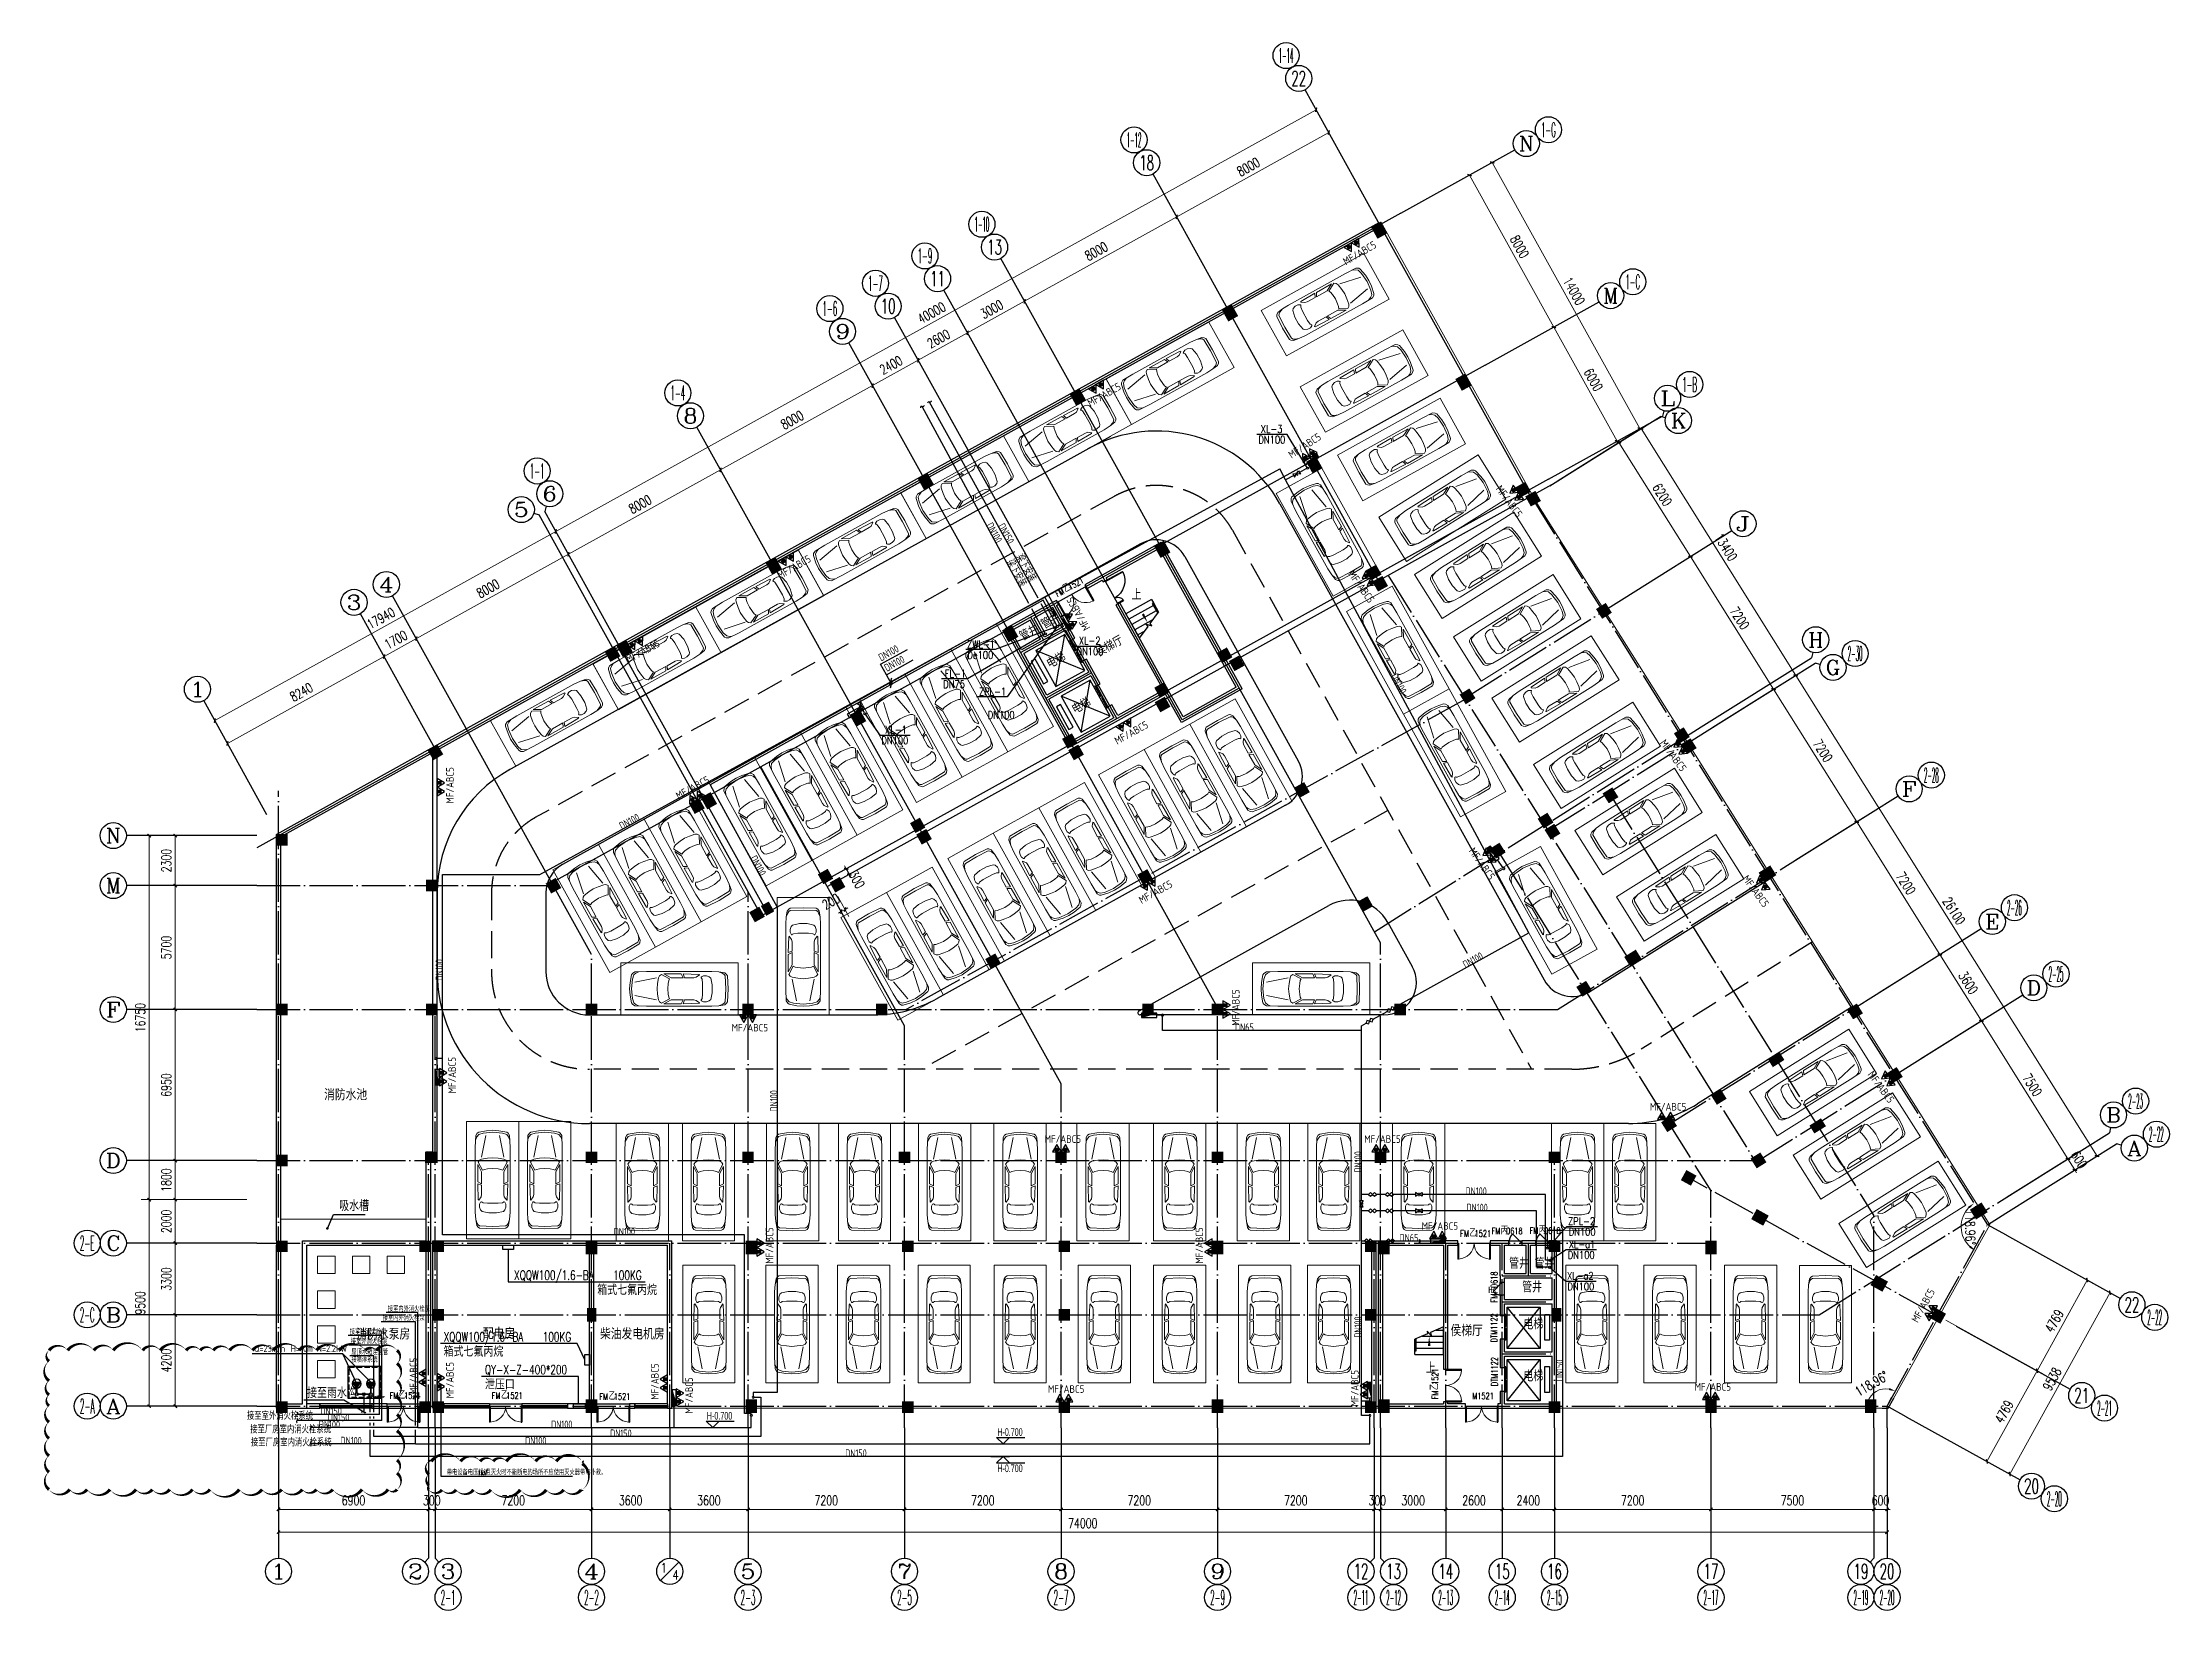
# Model space of a CAD drawing. Extents: x -9422388 to 15610651, y -1992469 to 953794.
# Drawn here: x 1706330 to 1804180, y -1992469 to -1920333 of the extents above; entities that cross this region are included whole.
import ezdxf
from ezdxf.enums import TextEntityAlignment as Align

# ---------------------------------------------------------------- set-up
doc = ezdxf.new("R2010")
doc.units = 0
doc.header["$LTSCALE"] = 1000
doc.linetypes.add('DASH', pattern=[0.35, 0.25, -0.1])
doc.linetypes.add('DOTE', pattern=[2.42, 2, -0.2, 0.02, -0.2])
for name, color, linetype in [('0-柱2', 6, 'Continuous'), ('0-柱网', 2, 'Continuous'), ('0-道路', 4, 'Continuous'), ('A-DOOR', 141, 'Continuous'), ('A-DOOR-IDEN', 7, 'Continuous'), ('A-ELEV-LIN-0.3', 30, 'Continuous'), ('A-FLOR-EVTR', 2, 'Continuous'), ('AXIS', 3, 'Continuous'), ('AXIS_TEXT', 7, 'Continuous'), ('C-KZ', 2, 'Continuous'), ('C-Z-HATCH', 253, 'Continuous'), ('DIM_LEAD', 3, 'Continuous'), ('DIM_SYMB', 3, 'Continuous'), ('DIM_喷淋', 3, 'Continuous'), ('DIM_废水', 3, 'Continuous'), ('DIM_污水', 3, 'Continuous'), ('DIM_消防', 3, 'Continuous'), ('DIM_给水', 3, 'Continuous'), ('DIM_雨水', 3, 'Continuous'), ('DOOR_FIRE', 4, 'Continuous'), ('DOOR_FIRE_TEXT', 7, 'Continuous'), ('DOTE', 1, 'Continuous'), ('EQUIP_喷淋', 7, 'Continuous'), ('EQUIP_废水', 7, 'Continuous'), ('EQUIP_污水', 7, 'Continuous'), ('EQUIP_消火栓', 7, 'Continuous'), ('EQUIP_消防', 7, 'Continuous'), ('EQUIP_灭火器', 7, 'Continuous'), ('EQUIP_雨水', 7, 'Continuous'), ('J-DRAN-地面及散水', 45, 'Continuous'), ('lh', 114, 'Continuous'), ('P-F', 30, 'TG_F'), ('P-YF', 140, 'TG_YF'), ('PIPE-喷淋', 6, 'Continuous'), ('PIPE-废水', 31, 'Continuous'), ('PIPE-污水', 2, 'Continuous'), ('PIPE-消防', 1, 'Continuous'), ('PIPE-雨水', 4, 'Continuous'), ('PUB_DIM', 3, 'Continuous'), ('PUB_TEXT', 7, 'Continuous'), ('STAIR', 2, 'Continuous'), ('TEXT_喷淋', 7, 'Continuous'), ('TEXT_废水', 7, 'Continuous'), ('TEXT_污水', 7, 'Continuous'), ('TEXT_消防', 7, 'Continuous'), ('TEXT_灭火器', 7, 'Continuous'), ('TWT_TEXT', 7, 'Continuous'), ('VALVE_消防', 7, 'Continuous'), ('VPIPE-喷淋', 6, 'Continuous'), ('VPIPE-废水', 31, 'Continuous'), ('VPIPE-污水', 2, 'Continuous'), ('VPIPE-消防', 1, 'Continuous'), ('WALL', 9, 'Continuous'), ('WINDOW', 4, 'Continuous'), ('WINDOW_TEXT', 7, 'Continuous')]:
    doc.layers.add(name, color=color, linetype=linetype)
doc.layers.add('ARCH-DIM-MODI', color=6, linetype='Continuous', plot=False)
doc.layers.add('建筑底图', color=8, linetype='Continuous', lineweight=5)
doc.layers.add('车位', color=252, linetype='Continuous', lineweight=5)
doc.styles.add('-宋体', font='', dxfattribs={"width": 0.8})
doc.styles.add('_TCH_AXIS', font='COMPLEX', dxfattribs={"bigfont": 'GBCBIG'})
doc.styles.add('_TCH_DIM', font='SIMPLEX', dxfattribs={"bigfont": 'GBCBIG'})
doc.styles.add('_TCH_DIM_T3', font='SIMPLEX', dxfattribs={"width": 0.705882, "bigfont": 'GBCBIG'})
doc.styles.add('_TCH_WINDOW', font='SIMPLEX', dxfattribs={"height": 3.5, "bigfont": 'GBCBIG'})
doc.styles.add('_TWT_DIM_ELE', font='宝信-西文', dxfattribs={"width": 0.7, "height": 3.5, "bigfont": 'TSSDCHN'})
doc.styles.add('_TWT_PIPEDN', font='GBENOR', dxfattribs={"height": 3, "bigfont": 'GBCBIG'})
doc.styles.add('_TWT_SERIAL', font='SIMPLEX', dxfattribs={"width": 0.8, "height": 3.5, "bigfont": 'HZTXT'})
doc.styles.add('COMPLEX', font='COMPLEX')
doc.styles.get("Standard").update_dxf_attribs({"font": 'gbenor.shx', "bigfont": 'gbcbig.shx'})
doc.styles.add('TG_LINETYPE', font='SIMPLEX', dxfattribs={"width": 0.8, "height": 3.5, "bigfont": 'HZTXT'})
doc.styles.get('-宋体').set_extended_font_data('SimSun')
doc.linetypes.add('TG_F', pattern='A,2,-0.4,["F",TG_LINETYPE,S=0.1,R=0,X=-0.28,Y=-0.15],0', length=2.4)
doc.linetypes.add('TG_YF', pattern='A,2.7,-0.6,["YF",TG_LINETYPE,S=0.1,R=0,X=-0.5,Y=-0.15],0', length=3.3)
doc.dimstyles.new('_TCH_ARCH&&150', dxfattribs={"dimtxt": 446.25, "dimasz": 150, "dimexe": 375, "dimexo": 450, "dimgap": 189.375, "dimtad": 1, "dimdec": 0, "dimzin": 0, "dimdsep": 46, "dimtxsty": '_TCH_DIM_T3', "dimblk": 'ARCHTICK', "dimcen": 0.09, "dimclrt": 7, "dimazin": 2, "dimtfac": 1, "dimtdec": 0, "dimtix": 1, "dimtmove": 2, "dimatfit": 3, "dimfxl": 0, "dimtolj": 1, "dimtzin": 0, "dimarcsym": 0})
doc.dimstyles.new('_TCH_ARROW&&150', dxfattribs={"dimtxt": 446.25, "dimasz": 300, "dimexe": 375, "dimexo": 450, "dimgap": 189.375, "dimtad": 1, "dimdec": 0, "dimzin": 0, "dimdsep": 46, "dimtxsty": '_TCH_DIM_T3', "dimcen": 0.09, "dimclrt": 7, "dimazin": 2, "dimtfac": 1, "dimtdec": 0, "dimtix": 1, "dimtmove": 2, "dimatfit": 3, "dimfxl": 0, "dimtolj": 1, "dimtzin": 0, "dimarcsym": 0})

msp = doc.modelspace()

# ---------------------------------------------------------------- texts
at = {"layer": 'DIM_喷淋', "color": 7}
for s, style, width, p in [('ZPL-1', '_TWT_SERIAL', 0.8, (1749408.68424, -1950371.9053)), ('DN100', '_TWT_SERIAL', 0.8, (1749817.3589, -1951444.34827)), ('ZPL-2', '_TWT_SERIAL', 0.8, (1776509.28967, -1974732.77092)), ('DN100', '_TWT_SERIAL', 0.8, (1776542.62301, -1975222.77092)), ('H-0.700', '_TWT_DIM_ELE', 0.56, (1736894.33594, -1983686.14537)), ('H-0.700', '_TWT_DIM_ELE', 0.56, (1750255.87409, -1984434.90212)), ('H-0.700', '_TWT_DIM_ELE', 0.56, (1750255.87409, -1986102.60803))]:
    msp.add_text(s, height=350, dxfattribs=dict(at, style=style, width=width)).set_placement(p)
at = {"layer": 'DIM_废水', "color": 7, "style": '_TWT_SERIAL', "width": 0.8}
for s, p in [('DN75', (1747768.37809, -1950029.73381)), ('FL-1', (1747841.71143, -1949539.73381))]:
    msp.add_text(s, height=350, dxfattribs=at).set_placement(p)
at = {"layer": 'DIM_污水', "color": 7, "style": '_TWT_SERIAL', "width": 0.8}
for s, p in [('ZWL-1', (1748861.86334, -1948194.78333)), ('De100', (1748881.86334, -1948684.78333))]:
    msp.add_text(s, height=350, dxfattribs=at).set_placement(p)
at = {"layer": 'DIM_消防', "color": 7}
for s, height, style, width, p in [('XL-3', 350, '_TWT_SERIAL', 0.8, (1762376.29596, -1938289.36709)), ('DN100', 350, '_TWT_SERIAL', 0.8, (1762269.6293, -1938779.36709)), ('DN100', 350, '_TWT_SERIAL', 0.8, (1753901.24414, -1948519.86579)), ('XL-2', 350, '_TWT_SERIAL', 0.8, (1754007.91081, -1948029.86579)), ('XL-1', 350, '_TWT_SERIAL', 0.8, (1745091.88236, -1952124.02189)), ('DN100', 350, '_TWT_SERIAL', 0.8, (1744925.2157, -1952614.02189)), ('XL-a1', 350, '_TWT_SERIAL', 0.8, (1776540.43576, -1975796.30674)), ('DN100', 350, '_TWT_SERIAL', 0.8, (1776500.43576, -1976286.30674)), ('XL-a2', 350, '_TWT_SERIAL', 0.8, (1776463.74829, -1977249.31864)), ('DN100', 350, '_TWT_SERIAL', 0.8, (1776483.74829, -1977739.31864)), ('1kV', 212.5, '_TCH_DIM', 0.705882, (1726334.39873, -1986237.56091))]:
    msp.add_text(s, height=height, dxfattribs=dict(at, style=style, width=width)).set_placement(p)
at = {"layer": 'DIM_消防', "color": 7, "style": '_TWT_PIPEDN', "width": 0.8}
for p in [(1744910.48522, -1948808.50265), (1745177.26015, -1949289.4716)]:
    msp.add_text('DN100', height=350, rotation=29.0154427941, dxfattribs=at).set_placement(p)
at = {"layer": 'DIM_消防', "color": 7, "style": '_TCH_DIM'}
for s, height, p in [('接室内外消火栓泵', 241.134752, (1722218.61352, -1978714.6279)), ('接室内外消火栓泵', 241.134752, (1721980.36673, -1979133.75359)), ('接室外消火栓泵', 241.134752, (1720465.27134, -1979773.0956)), ('接室外消火栓泵', 241.134752, (1720512.73163, -1980210.30329)), ('带电设备电压超过', 241.134752, (1724930.14341, -1986237.56091)), ('且灭火时不能断电的场所不应使用灭火器带电扑救。', 241.1347518, (1726712.97016, -1986237.56091))]:
    msp.add_text(s, height=height, dxfattribs=at).set_placement(p)
at = {"layer": 'DIM_给水', "color": 7, "style": '_TCH_DIM', "width": 0.705882}
for s, p in [('XQQW100/1.6-BA', (1728025.92112, -1977256.12545)), ('100KG', (1732583.06398, -1977256.12545)), ('XQQW100/1.6-BA', (1724781.96206, -1980093.03219)), ('100KG', (1729339.10492, -1980093.03219)), ('QY-X-Z-400*200', (1726682.38543, -1981604.00797))]:
    msp.add_text(s, height=425, dxfattribs=at).set_placement(p)
at = {"layer": 'DIM_给水', "color": 7, "style": '_TCH_DIM'}
for s, p in [('箱式七氟丙烷', (1731849.47735, -1977956.12545)), ('箱式七氟丙烷', (1724781.96206, -1980793.03219)), ('泄压口', (1726682.38543, -1982304.00797))]:
    msp.add_text(s, height=482.269504, dxfattribs=at).set_placement(p)
at = {"layer": 'DIM_雨水', "color": 7, "style": '_TCH_DIM'}
for s, height, p in [('屋顶水箱连通管', 241.134752, (1720540.59146, -1980703.79859)), ('接喷淋系统', 241.134752, (1720540.59146, -1981053.79859)), ('接至雨水沟', 482.269504, (1718501.03769, -1982695.1271))]:
    msp.add_text(s, height=height, dxfattribs=at).set_placement(p)
at = {"layer": 'P-YF', "color": 7}
for s, height, p in [('Q=23m', 300, (1716064.66859, -1980572.96946)), ('3', 150, (1717039.66859, -1980422.96946)), ('/h', 300, (1717094.84626, -1980572.96946)), ('H=10m', 300, (1717744.84626, -1980572.96946)), ('N=2.2kW', 300, (1718944.84626, -1980572.96946))]:
    msp.add_text(s, height=height, dxfattribs=at).set_placement(p)
at = {"layer": 'TEXT_喷淋', "style": '_TWT_PIPEDN', "width": 0.8}
for s, rotation, p in [('DN100', 298.7659945555, (1738860.97072, -1957857.02142)), ('DN100', 90, (1740149.84032, -1969509.66157)), ('DN150', 90, (1776286.93183, -1981918.94926))]:
    msp.add_text(s, height=350, rotation=rotation, dxfattribs=at).set_placement(p)
for p in [(1732442.57282, -1984492.83012), (1743257.4336, -1985407.60803)]:
    msp.add_text('DN150', height=350, dxfattribs=at).set_placement(p)
at = {"layer": 'TEXT_废水', "style": '_TWT_PIPEDN', "width": 0.8}
msp.add_text('DN100', height=350, rotation=298.4413721573, dxfattribs=at).set_placement((1749725.22362, -1942539.92799))
at = {"layer": 'TEXT_污水', "style": '_TWT_PIPEDN', "width": 0.8}
msp.add_text('DN150', height=350, rotation=299.0001862751, dxfattribs=at).set_placement((1750265.03873, -1942577.07841))
at = {"layer": 'TEXT_消防', "style": '_TWT_PIPEDN', "width": 0.8}
for rotation, p in [(298.2096983621, (1768337.78564, -1949483.98683)), (28.7806473771, (1732985.33272, -1956558.89738)), (90, (1724761.20617, -1963482.31826)), (29.0154427928, (1771795.03191, -1962938.76023)), (90, (1767028.54691, -1972317.74904)), (90, (1767028.54691, -1979922.12149))]:
    msp.add_text('DN100', height=350, rotation=rotation, dxfattribs=at).set_placement(p)
for s, p in [('DN65', (1761189.78148, -1965810.6368)), ('DN100', (1771796.2974, -1973350.4653)), ('DN100', (1771841.22235, -1974106.9049)), ('DN100', (1732608.69088, -1975215.98909)), ('DN65', (1768760.11177, -1975493.5819)), ('DN150', (1719112.85438, -1983470.91433)), ('DN100', (1719039.10981, -1984081.14537)), ('DN150', (1719455.09635, -1983760.26257)), ('DN100', (1729728.35996, -1984081.14537)), ('DN100', (1720039.57169, -1984829.90212)), ('DN100', (1728532.21148, -1984829.90212))]:
    msp.add_text(s, height=350, dxfattribs=at).set_placement(p)
at = {"layer": 'TEXT_灭火器', "color": 7}
for rotation, p in [(30.4973937112, (1766290.72315, -1930592.71117)), (30.4973937112, (1754540.8837, -1937109.89412)), (33.3256561107, (1763791.61363, -1939484.62836)), (306.3429803672, (1773166.89559, -1940869.37363)), (30.4973937112, (1740278.14607, -1945039.17433)), (305.3072619286, (1766377.83879, -1944789.04915)), (119.0154427937, (1754543.1465, -1947259.81395)), (28.3999134624, (1733296.58914, -1948889.03603)), (29.0154427975, (1755771.10695, -1952644.56501)), (306.3429803672, (1780715.66314, -1952562.24212)), (90, (1725248.59062, -1955343.10122)), (29.0154427936, (1735591.4705, -1955174.73997)), (305.3072619286, (1771925.21948, -1957530.6318)), (29.0154428432, (1756890.76926, -1959970.17333)), (306.3429803672, (1784510.29075, -1958805.0564)), (90, (1761398.59062, -1965568.37451)), (90, (1725348.57316, -1968679.59847)), (306.3429803672, (1790275.06284, -1967814.06127)), (90, (1739948.5915, -1976518.3752)), (90, (1759723.91221, -1976518.3752)), (61.0393076731, (1792596.63591, -1979255.48809)), (90, (1723573.91072, -1982514.63276)), (90, (1725248.59062, -1982711.33462)), (90, (1734673.91133, -1982776.62706)), (90, (1766873.91133, -1983078.43125)), (90, (1736248.59062, -1983413.31956))]:
    msp.add_text('MF/ABC5', height=350, rotation=rotation, dxfattribs=at).set_placement(p)
for p in [(1738036.46036, -1965830.92354), (1780277.25687, -1969469.52), (1752436.46036, -1970956.24425), (1767136.46036, -1970956.24425), (1769779.22559, -1974956.24226), (1752586.46124, -1982456.24494), (1782336.46036, -1982356.2473)]:
    msp.add_text('MF/ABC5', height=350, dxfattribs=at).set_placement(p)
at = {"layer": 'TWT_TEXT', "style": '_TCH_DIM'}
for p in [(1750666.31971, -1944224.95643), (1751104.94844, -1943987.38128)]:
    msp.add_text('梁下安装', height=337.588652, rotation=299.0001862751, dxfattribs=at).set_placement(p)
at = {"layer": 'TWT_TEXT'}
for s, height, p in [('接至室外消火栓系统', 337.588652, (1715733.00372, -1983692.26914)), ('接至厂房室内消火栓系统', 337.5886525, (1715884.86596, -1984315.15609)), ('接至厂房室内消火栓系统', 337.5886525, (1715914.52546, -1984913.99449))]:
    msp.add_text(s, height=height, dxfattribs=at).set_placement(p)

# ---------------------------------------------------------------- blocks, each defined once
blk = doc.blocks.new('chewei')
at = {"layer": '车位', "color": 0}
for p, q in [((49023, 154737), (49090, 154915)), ((49090, 154915), (49134, 154982)), ((49134, 154982), (49201, 155026)), ((49201, 155026), (49801, 155049)), ((50401, 155026), (49801, 155049)), ((50467, 154982), (50401, 155026)), ((50512, 154915), (50467, 154982)), ((50578, 154737), (50512, 154915)), ((49134, 153826), (49112, 153093)), ((49156, 153849), (49134, 153826)), ((49267, 153693), (49156, 153849)), ((49201, 154160), (49245, 154293)), ((49201, 154026), (49201, 154160)), ((49245, 153938), (49201, 154026)), ((49245, 154293), (49312, 154360)), ((49267, 153915), (49245, 153938)), ((49290, 153915), (49267, 153915)), ((49290, 153582), (49267, 153693)), ((49312, 153938), (49290, 153915)), ((49312, 154360), (49623, 154426)), ((49356, 153960), (49312, 153938)), ((49556, 153982), (49356, 153960)), ((50045, 153982), (49556, 153982)), ((49623, 154426), (49978, 154426)), ((50290, 154360), (49978, 154426)), ((50045, 153982), (50245, 153960)), ((50245, 153960), (50290, 153938)), ((50356, 154293), (50290, 154360)), ((50290, 153938), (50312, 153915)), ((50312, 153915), (50334, 153915)), ((50312, 153582), (50334, 153693)), ((50334, 153915), (50356, 153938)), ((50334, 153693), (50445, 153849)), ((50401, 154160), (50356, 154293)), ((50356, 153938), (50401, 154026)), ((50401, 154026), (50401, 154160)), ((50445, 153849), (50467, 153826)), ((50467, 153826), (50490, 153093)), ((49112, 153093), (49290, 153160)), ((49290, 153093), (49112, 153004)), ((49112, 153004), (49112, 152204)), ((49290, 153160), (49290, 153582)), ((49290, 152538), (49290, 153093)), ((50312, 153160), (50312, 153582)), ((50490, 153093), (50312, 153160)), ((50312, 153093), (50490, 153004)), ((50312, 152538), (50312, 153093)), ((50490, 153004), (50490, 152204)), ((49112, 152204), (49290, 152538)), ((49134, 152093), (49334, 152471)), ((49201, 152004), (49134, 152093)), ((49290, 151960), (49201, 152004)), ((49556, 151916), (49290, 151960)), ((49490, 150871), (49290, 151871)), ((49334, 152471), (49423, 152427)), ((49423, 152427), (49556, 152404)), ((49556, 152404), (49801, 152382)), ((49801, 151893), (49556, 151916)), ((50045, 152404), (49801, 152382)), ((49801, 151893), (50045, 151916)), ((50178, 152427), (50045, 152404)), ((50045, 151916), (50312, 151960)), ((50112, 150871), (50312, 151871)), ((50267, 152471), (50178, 152427)), ((50467, 152093), (50267, 152471)), ((50490, 152204), (50312, 152538)), ((50312, 151960), (50401, 152004)), ((50401, 152004), (50467, 152093)), ((49067, 150938), (49023, 151049)), ((49156, 150827), (49067, 150938)), ((49356, 150760), (49156, 150827)), ((49801, 150716), (49356, 150760)), ((49801, 150716), (50245, 150760)), ((50245, 150760), (50445, 150827)), ((50445, 150827), (50534, 150938)), ((50534, 150938), (50578, 151049))]:
    blk.add_line(p, q, dxfattribs=at)
for points in [[(48601, 150227), (51001, 150227), (51001, 155627), (48601, 155627)], [(50578, 154737), (50601, 154404), (50601, 151404), (50578, 150871), (50512, 150760), (50445, 150716), (50090, 150649), (49801, 150627), (49512, 150649), (49156, 150716), (49090, 150760), (49023, 150871), (49001, 151404), (49001, 154404), (49023, 154737), (49067, 155004), (49134, 155093), (49201, 155137), (49801, 155160), (50401, 155137), (50467, 155093), (50534, 155004)]]:
    blk.add_lwpolyline(points, close=True, dxfattribs=at)
blk = doc.blocks.new('0-柱2')
at = {"layer": '0-柱2'}
h = blk.add_hatch(color=0, dxfattribs=at)
h.dxf.hatch_style = 1
h.paths.add_polyline_path([(57478, 42147), (57916, 42390), (58158, 41952), (57721, 41710)])
h = blk.add_hatch(color=0, dxfattribs=at)
h.dxf.hatch_style = 1
h.paths.add_polyline_path([(50444, 38233), (50881, 38476), (51124, 38039), (50687, 37796)])
h = blk.add_hatch(color=0, dxfattribs=at)
h.dxf.hatch_style = 1
h.paths.add_polyline_path([(60732, 36967), (60998, 36543), (61421, 36808), (61155, 37233)])
h = blk.add_hatch(color=0, dxfattribs=at)
h.dxf.hatch_style = 1
h.paths.add_polyline_path([(15131, 34999), (15568, 35241), (15811, 34804), (15373, 34562)])
h = blk.add_hatch(color=0, dxfattribs=at)
h.dxf.hatch_style = 1
h.paths.add_polyline_path([(43842, 34571), (44279, 34814), (44521, 34377), (44084, 34134)])
h = blk.add_hatch(color=0, dxfattribs=at)
h.dxf.hatch_style = 1
h.paths.add_polyline_path([(54458, 33035), (54723, 32611), (55147, 32876), (54881, 33300)])
h = blk.add_hatch(color=0, dxfattribs=at)
h.dxf.hatch_style = 1
h.paths.add_polyline_path([(40431, 32680), (40868, 32922), (41111, 32485), (40674, 32242)])
h = blk.add_hatch(color=0, dxfattribs=at)
h.dxf.hatch_style = 1
h.paths.add_polyline_path([(64316, 31248), (64582, 30824), (65005, 31089), (64740, 31513)])
h = blk.add_hatch(color=0, dxfattribs=at)
h.dxf.hatch_style = 1
h.paths.add_polyline_path([(6975, 30467), (7405, 30722), (7660, 30292), (7231, 30037)])
h = blk.add_hatch(color=0, dxfattribs=at)
h.dxf.hatch_style = 1
h.paths.add_polyline_path([(36452, 30473), (36889, 30715), (37132, 30278), (36695, 30035)])
h = blk.add_hatch(color=0, dxfattribs=at)
h.dxf.hatch_style = 1
h.paths.add_polyline_path([(46844, 28746), (47281, 28989), (47524, 28552), (47086, 28309)])
h = blk.add_hatch(color=0, dxfattribs=at)
h.dxf.hatch_style = 1
h.paths.add_polyline_path([(19011, 28003), (19448, 28245), (19691, 27808), (19254, 27566)])
h = blk.add_hatch(color=0, dxfattribs=at)
h.dxf.hatch_style = 1
h.paths.add_polyline_path([(58047, 27318), (58313, 26894), (58736, 27159), (58470, 27583)])
h = blk.add_hatch(color=0, dxfattribs=at)
h.dxf.hatch_style = 1
h.paths.add_polyline_path([(0, 26606), (500, 26606), (500, 26106), (0, 26106)])
h = blk.add_hatch(color=0, dxfattribs=at)
h.dxf.hatch_style = 1
h.paths.add_polyline_path([(29456, 26592), (29894, 26835), (30136, 26398), (29699, 26155)])
h = blk.add_hatch(color=0, dxfattribs=at)
h.dxf.hatch_style = 1
h.paths.add_polyline_path([(55843, 25937), (56109, 25512), (56532, 25778), (56266, 26202)])
h = blk.add_hatch(color=0, dxfattribs=at)
h.dxf.hatch_style = 1
h.paths.add_polyline_path([(6900, 24500), (7400, 24500), (7400, 24000), (6900, 24000)])
h = blk.add_hatch(color=0, dxfattribs=at)
h.dxf.hatch_style = 1
h.paths.add_polyline_path([(12409, 24341), (12846, 24583), (13088, 24146), (12651, 23904)])
h = blk.add_hatch(color=0, dxfattribs=at)
h.dxf.hatch_style = 1
h.paths.add_polyline_path([(25477, 24385), (25915, 24628), (26157, 24191), (25720, 23948)])
h = blk.add_hatch(color=0, dxfattribs=at)
h.dxf.hatch_style = 1
h.paths.add_polyline_path([(39629, 24745), (40067, 24987), (40309, 24550), (39872, 24307)])
h = blk.add_hatch(color=0, dxfattribs=at)
h.dxf.hatch_style = 1
h.paths.add_polyline_path([(49754, 23499), (50191, 23742), (50434, 23305), (49997, 23062)])
h = blk.add_hatch(color=0, dxfattribs=at)
h.dxf.hatch_style = 1
h.paths.add_polyline_path([(21776, 23018), (22213, 23261), (22456, 22824), (22018, 22581)])
h = blk.add_hatch(color=0, dxfattribs=at)
h.dxf.hatch_style = 1
h.paths.add_polyline_path([(32633, 20864), (33071, 21107), (33313, 20670), (32876, 20427)])
h = blk.add_hatch(color=0, dxfattribs=at)
h.dxf.hatch_style = 1
h.paths.add_polyline_path([(59826, 19582), (60092, 19158), (60515, 19423), (60249, 19847)])
h = blk.add_hatch(color=0, dxfattribs=at)
h.dxf.hatch_style = 1
h.paths.add_polyline_path([(0, 18800), (500, 18800), (500, 18300), (0, 18300)])
h = blk.add_hatch(color=0, dxfattribs=at)
h.dxf.hatch_style = 1
h.paths.add_polyline_path([(6900, 18800), (7400, 18800), (7400, 18300), (6900, 18300)])
h = blk.add_hatch(color=0, dxfattribs=at)
h.dxf.hatch_style = 1
h.paths.add_polyline_path([(14250, 18800), (14750, 18800), (14750, 18300), (14250, 18300)])
h = blk.add_hatch(color=0, dxfattribs=at)
h.dxf.hatch_style = 1
h.paths.add_polyline_path([(21450, 18800), (21950, 18800), (21950, 18300), (21450, 18300)])
h = blk.add_hatch(color=0, dxfattribs=at)
h.dxf.hatch_style = 1
h.paths.add_polyline_path([(27600, 18800), (28100, 18800), (28100, 18300), (27600, 18300)])
h = blk.add_hatch(color=0, dxfattribs=at)
h.dxf.hatch_style = 1
h.paths.add_polyline_path([(39850, 18800), (40350, 18800), (40350, 18300), (39850, 18300)])
h = blk.add_hatch(color=0, dxfattribs=at)
h.dxf.hatch_style = 1
h.paths.add_polyline_path([(43050, 18800), (43550, 18800), (43550, 18300), (43050, 18300)])
h = blk.add_hatch(color=0, dxfattribs=at)
h.dxf.hatch_style = 1
h.paths.add_polyline_path([(51450, 18800), (51950, 18800), (51950, 18300), (51450, 18300)])
h = blk.add_hatch(color=0, dxfattribs=at)
h.dxf.hatch_style = 1
h.paths.add_polyline_path([(63729, 13354), (63995, 12930), (64418, 13195), (64152, 13619)])
h = blk.add_hatch(color=0, dxfattribs=at)
h.dxf.hatch_style = 1
h.paths.add_polyline_path([(0, 11850), (500, 11850), (500, 11350), (0, 11350)])
h = blk.add_hatch(color=0, dxfattribs=at)
h.dxf.hatch_style = 1
h.paths.add_polyline_path([(6850, 12000), (7400, 12000), (7400, 11500), (6850, 11500)])
h = blk.add_hatch(color=0, dxfattribs=at)
h.dxf.hatch_style = 1
h.paths.add_polyline_path([(14250, 12000), (14750, 12000), (14750, 11500), (14250, 11500)])
h = blk.add_hatch(color=0, dxfattribs=at)
h.dxf.hatch_style = 1
h.paths.add_polyline_path([(21450, 12000), (21950, 12000), (21950, 11500), (21450, 11500)])
h = blk.add_hatch(color=0, dxfattribs=at)
h.dxf.hatch_style = 1
h.paths.add_polyline_path([(28650, 12000), (29150, 12000), (29150, 11500), (28650, 11500)])
h = blk.add_hatch(color=0, dxfattribs=at)
h.dxf.hatch_style = 1
h.paths.add_polyline_path([(35850, 12000), (36350, 12000), (36350, 11500), (35850, 11500)])
h = blk.add_hatch(color=0, dxfattribs=at)
h.dxf.hatch_style = 1
h.paths.add_polyline_path([(43050, 12000), (43550, 12000), (43550, 11500), (43050, 11500)])
h = blk.add_hatch(color=0, dxfattribs=at)
h.dxf.hatch_style = 1
h.paths.add_polyline_path([(50550, 12000), (51050, 12000), (51050, 11500), (50550, 11500)])
h = blk.add_hatch(color=0, dxfattribs=at)
h.dxf.hatch_style = 1
h.paths.add_polyline_path([(58550, 12000), (59050, 12000), (59050, 11500), (58550, 11500)])
h = blk.add_hatch(color=0, dxfattribs=at)
h.dxf.hatch_style = 1
h.paths.add_polyline_path([(64634, 10704), (65071, 10462), (65313, 10899), (64876, 11141)])
h = blk.add_hatch(color=0, dxfattribs=at)
h.dxf.hatch_style = 1
h.paths.add_polyline_path([(0, 7900), (500, 7900), (500, 7400), (0, 7400)])
h = blk.add_hatch(color=0, dxfattribs=at)
h.dxf.hatch_style = 1
h.paths.add_polyline_path([(6600, 7900), (7100, 7900), (7100, 7400), (6600, 7400)])
h = blk.add_hatch(color=0, dxfattribs=at)
h.dxf.hatch_style = 1
h.paths.add_polyline_path([(0, 500), (500, 500), (500, 0), (0, 0)])
h = blk.add_hatch(color=0, dxfattribs=at)
h.dxf.hatch_style = 1
h.paths.add_polyline_path([(6600, 500), (7100, 500), (7100, 0), (6600, 0)])
at = {"layer": '0-柱2', "color": 0, "const_width": 30}
for points in [[(57478, 42147), (57916, 42390), (58158, 41952), (57721, 41710)], [(50444, 38233), (50881, 38476), (51124, 38039), (50687, 37796)], [(60732, 36967), (60998, 36543), (61421, 36808), (61155, 37233)], [(15131, 34999), (15568, 35241), (15811, 34804), (15373, 34562)], [(43842, 34571), (44279, 34814), (44521, 34377), (44084, 34134)], [(54458, 33035), (54723, 32611), (55147, 32876), (54881, 33300)], [(40431, 32680), (40868, 32922), (41111, 32485), (40674, 32242)], [(64316, 31248), (64582, 30824), (65005, 31089), (64740, 31513)], [(6975, 30467), (7405, 30722), (7660, 30292), (7231, 30037)], [(36452, 30473), (36889, 30715), (37132, 30278), (36695, 30035)], [(46844, 28746), (47281, 28989), (47524, 28552), (47086, 28309)], [(19011, 28003), (19448, 28245), (19691, 27808), (19254, 27566)], [(58047, 27318), (58313, 26894), (58736, 27159), (58470, 27583)], [(0, 26606), (500, 26606), (500, 26106), (0, 26106)], [(29456, 26592), (29894, 26835), (30136, 26398), (29699, 26155)], [(55843, 25937), (56109, 25512), (56532, 25778), (56266, 26202)], [(6900, 24500), (7400, 24500), (7400, 24000), (6900, 24000)], [(12409, 24341), (12846, 24583), (13088, 24146), (12651, 23904)], [(25477, 24385), (25915, 24628), (26157, 24191), (25720, 23948)], [(39629, 24745), (40067, 24987), (40309, 24550), (39872, 24307)], [(49754, 23499), (50191, 23742), (50434, 23305), (49997, 23062)], [(21776, 23018), (22213, 23261), (22456, 22824), (22018, 22581)], [(32633, 20864), (33071, 21107), (33313, 20670), (32876, 20427)], [(59826, 19582), (60092, 19158), (60515, 19423), (60249, 19847)], [(0, 18800), (500, 18800), (500, 18300), (0, 18300)], [(6900, 18800), (7400, 18800), (7400, 18300), (6900, 18300)], [(14250, 18800), (14750, 18800), (14750, 18300), (14250, 18300)], [(21450, 18800), (21950, 18800), (21950, 18300), (21450, 18300)], [(27600, 18800), (28100, 18800), (28100, 18300), (27600, 18300)], [(39850, 18800), (40350, 18800), (40350, 18300), (39850, 18300)], [(43050, 18800), (43550, 18800), (43550, 18300), (43050, 18300)], [(51450, 18800), (51950, 18800), (51950, 18300), (51450, 18300)], [(63729, 13354), (63995, 12930), (64418, 13195), (64152, 13619)], [(0, 11850), (500, 11850), (500, 11350), (0, 11350)], [(6850, 12000), (7400, 12000), (7400, 11500), (6850, 11500)], [(14250, 12000), (14750, 12000), (14750, 11500), (14250, 11500)], [(21450, 12000), (21950, 12000), (21950, 11500), (21450, 11500)], [(28650, 12000), (29150, 12000), (29150, 11500), (28650, 11500)], [(35850, 12000), (36350, 12000), (36350, 11500), (35850, 11500)], [(43050, 12000), (43550, 12000), (43550, 11500), (43050, 11500)], [(50550, 12000), (51050, 12000), (51050, 11500), (50550, 11500)], [(58550, 12000), (59050, 12000), (59050, 11500), (58550, 11500)], [(64634, 10704), (65071, 10462), (65313, 10899), (64876, 11141)], [(0, 7900), (500, 7900), (500, 7400), (0, 7400)], [(6600, 7900), (7100, 7900), (7100, 7400), (6600, 7400)], [(0, 500), (500, 500), (500, 0), (0, 0)], [(6600, 500), (7100, 500), (7100, 0), (6600, 0)]]:
    blk.add_lwpolyline(points, close=True, dxfattribs=at)
blk = doc.blocks.new('1#柱网')
at = {"layer": '0-柱网'}
for points in [[(494005, 93967), (494005, 93367), (494505, 93367), (494505, 93967)], [(501855, 93967), (501855, 93367), (502355, 93367), (502355, 93967)], [(509855, 93967), (509855, 93367), (510355, 93367), (510355, 93967)], [(517855, 93967), (517855, 93367), (518355, 93367), (518355, 93967)], [(525855, 93967), (525855, 93367), (526355, 93367), (526355, 93967)], [(533705, 93967), (533705, 93367), (534205, 93367), (534205, 93967)], [(494005, 85967), (494005, 85367), (494505, 85367), (494505, 85967)], [(501855, 85967), (501855, 85367), (502355, 85367), (502355, 85967)], [(509855, 85967), (509855, 85367), (510355, 85367), (510355, 85967)], [(517855, 85967), (517855, 85367), (518355, 85367), (518355, 85967)], [(525855, 85967), (525855, 85367), (526355, 85367), (526355, 85967)], [(533705, 85967), (533705, 85367), (534205, 85367), (534205, 85967)], [(494005, 80267), (494005, 79767), (494405, 79767), (494405, 80267)], [(497005, 80267), (497005, 79767), (497505, 79767), (497505, 80267)], [(501855, 80267), (501855, 79767), (502355, 79767), (502355, 80267)], [(509855, 80267), (509855, 79767), (510355, 79767), (510355, 80267)], [(514705, 80267), (514705, 79767), (515205, 79767), (515205, 80267)], [(518005, 80267), (518005, 79767), (518505, 79767), (518505, 80267)], [(525855, 80267), (525855, 79767), (526355, 79767), (526355, 80267)], [(533705, 80267), (533705, 79767), (534205, 79767), (534205, 80267)]]:
    blk.add_hatch(color=0, dxfattribs=at).paths.add_polyline_path(points)
at = {"layer": '0-柱网', "color": 0, "const_width": 20}
for points in [[(494005, 93967), (494005, 93367), (494505, 93367), (494505, 93967), (494005, 93967)], [(501855, 93967), (501855, 93367), (502355, 93367), (502355, 93967), (501855, 93967)], [(509855, 93967), (509855, 93367), (510355, 93367), (510355, 93967), (509855, 93967)], [(517855, 93967), (517855, 93367), (518355, 93367), (518355, 93967), (517855, 93967)], [(525855, 93967), (525855, 93367), (526355, 93367), (526355, 93967), (525855, 93967)], [(533705, 93967), (533705, 93367), (534205, 93367), (534205, 93967), (533705, 93967)], [(494005, 85967), (494005, 85367), (494505, 85367), (494505, 85967), (494005, 85967)], [(501855, 85967), (501855, 85367), (502355, 85367), (502355, 85967), (501855, 85967)], [(509855, 85967), (509855, 85367), (510355, 85367), (510355, 85967), (509855, 85967)], [(517855, 85967), (517855, 85367), (518355, 85367), (518355, 85967), (517855, 85967)], [(525855, 85967), (525855, 85367), (526355, 85367), (526355, 85967), (525855, 85967)], [(533705, 85967), (533705, 85367), (534205, 85367), (534205, 85967), (533705, 85967)], [(494005, 80267), (494005, 79767), (494405, 79767), (494405, 80267), (494005, 80267)], [(497005, 80267), (497005, 79767), (497505, 79767), (497505, 80267), (497005, 80267)], [(501855, 80267), (501855, 79767), (502355, 79767), (502355, 80267), (501855, 80267)], [(509855, 80267), (509855, 79767), (510355, 79767), (510355, 80267), (509855, 80267)], [(514705, 80267), (514705, 79767), (515205, 79767), (515205, 80267), (514705, 80267)], [(518005, 80267), (518005, 79767), (518505, 79767), (518505, 80267), (518005, 80267)], [(525855, 80267), (525855, 79767), (526355, 79767), (526355, 80267), (525855, 80267)], [(533705, 80267), (533705, 79767), (534205, 79767), (534205, 80267), (533705, 80267)]]:
    blk.add_lwpolyline(points, dxfattribs=at)
blk = doc.blocks.new('宿舍楼柱网1')
at = {"layer": 'C-Z-HATCH'}
h = blk.add_hatch(color=0, dxfattribs=at)
h.dxf.hatch_style = 1
h.paths.add_polyline_path([(645860, 167538), (646284, 167803), (646019, 168227), (645595, 167962)])
h = blk.add_hatch(color=0, dxfattribs=at)
h.dxf.hatch_style = 1
edge = h.paths.add_edge_path()
edge.add_line((642259, 165280), (642680, 165549))
edge.add_line((642680, 165549), (642415, 165973))
edge.add_line((642415, 165973), (641991, 165708))
edge.add_line((641991, 165708), (642262, 165283))
h = blk.add_hatch(color=0, dxfattribs=at)
h.dxf.hatch_style = 1
h.paths.add_polyline_path([(642259, 165280), (642683, 165545), (642418, 165969), (641994, 165704)])
h = blk.add_hatch(color=0, dxfattribs=at)
h.dxf.hatch_style = 1
h.paths.add_polyline_path([(639588, 163611), (640012, 163876), (639747, 164300), (639323, 164035)])
h = blk.add_hatch(color=0, dxfattribs=at)
h.dxf.hatch_style = 1
h.paths.add_polyline_path([(649437, 161642), (649946, 161960), (649681, 162384), (649172, 162066)])
h = blk.add_hatch(color=0, dxfattribs=at)
h.dxf.hatch_style = 1
h.paths.add_polyline_path([(643252, 157766), (643760, 158084), (643495, 158508), (642987, 158190)])
h = blk.add_hatch(color=0, dxfattribs=at)
h.dxf.hatch_style = 1
h.paths.add_polyline_path([(653505, 155340), (653929, 155605), (653664, 156029), (653240, 155764)])
h = blk.add_hatch(color=0, dxfattribs=at)
h.dxf.hatch_style = 1
h.paths.add_polyline_path([(649809, 153142), (650317, 153460), (650105, 153799), (649597, 153481)])
h = blk.add_hatch(color=0, dxfattribs=at)
h.dxf.hatch_style = 1
h.paths.add_polyline_path([(655338, 152417), (655762, 152682), (655497, 153106), (655073, 152841)])
h = blk.add_hatch(color=0, dxfattribs=at)
h.dxf.hatch_style = 1
h.paths.add_polyline_path([(647235, 151411), (647659, 151675), (647394, 152100), (646970, 151835)])
h = blk.add_hatch(color=0, dxfattribs=at)
h.dxf.hatch_style = 1
h.paths.add_polyline_path([(651721, 150092), (652229, 150410), (652017, 150749), (651509, 150431)])
h = blk.add_hatch(color=0, dxfattribs=at)
h.dxf.hatch_style = 1
h.paths.add_polyline_path([(649067, 148487), (649491, 148752), (649226, 149176), (648802, 148911)])
h = blk.add_hatch(color=0, dxfattribs=at)
h.dxf.hatch_style = 1
h.paths.add_polyline_path([(659156, 146135), (659665, 146453), (659400, 146877), (658891, 146560)])
h = blk.add_hatch(color=0, dxfattribs=at)
h.dxf.hatch_style = 1
h.paths.add_polyline_path([(648829, 146138), (649071, 146576), (649596, 146285), (649354, 145848)])
h = blk.add_hatch(color=0, dxfattribs=at)
h.dxf.hatch_style = 1
h.paths.add_polyline_path([(631658, 145126), (632158, 145126), (632158, 144526), (631658, 144526)])
h = blk.add_hatch(color=0, dxfattribs=at)
h.dxf.hatch_style = 1
h.paths.add_polyline_path([(639508, 145126), (640008, 145126), (640008, 144626), (639508, 144626)])
h = blk.add_hatch(color=0, dxfattribs=at)
h.dxf.hatch_style = 1
h.paths.add_polyline_path([(646708, 145126), (647208, 145126), (647208, 144526), (646708, 144526)])
h = blk.add_hatch(color=0, dxfattribs=at)
h.dxf.hatch_style = 1
h.paths.add_polyline_path([(654841, 142811), (655083, 143249), (654558, 143539), (654316, 143102)])
h = blk.add_hatch(color=0, dxfattribs=at)
h.dxf.hatch_style = 1
h.paths.add_polyline_path([(639658, 142026), (640058, 142026), (640058, 141426), (639658, 141426)])
h = blk.add_hatch(color=0, dxfattribs=at)
h.dxf.hatch_style = 1
h.paths.add_polyline_path([(657509, 141335), (657751, 141772), (657313, 142015), (657071, 141577)])
h = blk.add_hatch(color=0, dxfattribs=at)
h.dxf.hatch_style = 1
h.paths.add_polyline_path([(631658, 137826), (632158, 137826), (632158, 137226), (631658, 137226)])
h = blk.add_hatch(color=0, dxfattribs=at)
h.dxf.hatch_style = 1
h.paths.add_polyline_path([(639508, 137726), (640008, 137726), (640008, 137226), (639508, 137226)])
h = blk.add_hatch(color=0, dxfattribs=at)
h.dxf.hatch_style = 1
h.paths.add_polyline_path([(646708, 137826), (647208, 137826), (647208, 137226), (646708, 137226)])
h = blk.add_hatch(color=0, dxfattribs=at)
h.dxf.hatch_style = 1
h.paths.add_polyline_path([(654058, 137826), (654558, 137826), (654558, 137226), (654058, 137226)])
at = {"layer": 'C-KZ', "color": 0, "const_width": 30}
for points in [[(645860, 167538), (646281, 167806), (646016, 168231), (645592, 167966), (645863, 167540)], [(642259, 165280), (642680, 165549), (642415, 165973), (641991, 165708), (642262, 165283)], [(639588, 163611), (640012, 163876), (639747, 164300), (639323, 164035), (639588, 163611)], [(649440, 161638), (649946, 161960), (649681, 162384), (649172, 162066), (649437, 161642)], [(643252, 157766), (643760, 158084), (643495, 158508), (642987, 158190), (643252, 157766)], [(653510, 155343), (653929, 155605), (653664, 156029), (653240, 155764), (653505, 155340)], [(649809, 153142), (650317, 153460), (650105, 153799), (649597, 153481), (649809, 153142)], [(655338, 152417), (655762, 152682), (655497, 153106), (655073, 152841), (655338, 152417)], [(647235, 151411), (647659, 151675), (647394, 152100), (646970, 151835), (647235, 151411)], [(651721, 150092), (652229, 150410), (652017, 150749), (651509, 150431), (651721, 150092)], [(649067, 148487), (649491, 148752), (649226, 149176), (648802, 148911), (649067, 148487)], [(659156, 146135), (659665, 146453), (659400, 146877), (658891, 146560), (659156, 146135)], [(648829, 146138), (649071, 146576), (649596, 146285), (649354, 145848), (648829, 146138)], [(654841, 142811), (655083, 143249), (654558, 143539), (654316, 143102), (654841, 142811)], [(657509, 141335), (657751, 141772), (657313, 142015), (657071, 141577), (657509, 141335)]]:
    blk.add_lwpolyline(points, dxfattribs=at)
for points in [[(631658, 145126), (632158, 145126), (632158, 144526), (631658, 144526)], [(639508, 145126), (640008, 145126), (640008, 144626), (639508, 144626)], [(646708, 145126), (647208, 145126), (647208, 144526), (646708, 144526)], [(639658, 142026), (640058, 142026), (640058, 141426), (639658, 141426)], [(631658, 137826), (632158, 137826), (632158, 137226), (631658, 137226)], [(639508, 137726), (640008, 137726), (640008, 137226), (639508, 137226)], [(646708, 137826), (647208, 137826), (647208, 137226), (646708, 137226)], [(654058, 137826), (654558, 137826), (654558, 137226), (654058, 137226)]]:
    blk.add_lwpolyline(points, close=True, dxfattribs=at)
blk = doc.blocks.new('柱网22222')
at = {"layer": 'C-Z-HATCH'}
h = blk.add_hatch(color=0, dxfattribs=at)
h.dxf.hatch_style = 1
h.paths.add_polyline_path([(97500, 330556), (98000, 330556), (98000, 330056), (97500, 330056)])
h = blk.add_hatch(color=0, dxfattribs=at)
h.dxf.hatch_style = 1
h.paths.add_polyline_path([(104550, 330556), (105050, 330556), (105050, 329956), (104550, 329956)])
h = blk.add_hatch(color=0, dxfattribs=at)
h.dxf.hatch_style = 1
h.paths.add_polyline_path([(111900, 330556), (112400, 330556), (112400, 329956), (111900, 329956)])
h = blk.add_hatch(color=0, dxfattribs=at)
h.dxf.hatch_style = 1
h.paths.add_polyline_path([(119100, 330556), (119600, 330556), (119600, 330056), (119100, 330056)])
h = blk.add_hatch(color=0, dxfattribs=at)
h.dxf.hatch_style = 1
h.paths.add_polyline_path([(126300, 330556), (126800, 330556), (126800, 330056), (126300, 330056)])
h = blk.add_hatch(color=0, dxfattribs=at)
h.dxf.hatch_style = 1
h.paths.add_polyline_path([(133350, 330556), (133850, 330556), (133850, 329956), (133350, 329956)])
h = blk.add_hatch(color=0, dxfattribs=at)
h.dxf.hatch_style = 1
h.paths.add_polyline_path([(140400, 330556), (140900, 330556), (140900, 330056), (140400, 330056)])
h = blk.add_hatch(color=0, dxfattribs=at)
h.dxf.hatch_style = 1
h.paths.add_polyline_path([(97500, 327406), (98000, 327406), (98000, 326906), (97500, 326906)])
h = blk.add_hatch(color=0, dxfattribs=at)
h.dxf.hatch_style = 1
h.paths.add_polyline_path([(104600, 327456), (105000, 327456), (105000, 326856), (104600, 326856)])
h = blk.add_hatch(color=0, dxfattribs=at)
h.dxf.hatch_style = 1
h.paths.add_polyline_path([(126300, 327406), (126800, 327406), (126800, 326906), (126300, 326906)])
h = blk.add_hatch(color=0, dxfattribs=at)
h.dxf.hatch_style = 1
h.paths.add_polyline_path([(140400, 327406), (140900, 327406), (140900, 326906), (140400, 326906)])
h = blk.add_hatch(color=0, dxfattribs=at)
h.dxf.hatch_style = 1
h.paths.add_polyline_path([(97500, 323156), (98000, 323156), (98000, 322656), (97500, 322656)])
h = blk.add_hatch(color=0, dxfattribs=at)
h.dxf.hatch_style = 1
h.paths.add_polyline_path([(104550, 323256), (105050, 323256), (105050, 322656), (104550, 322656)])
h = blk.add_hatch(color=0, dxfattribs=at)
h.dxf.hatch_style = 1
h.paths.add_polyline_path([(111900, 323256), (112400, 323256), (112400, 322656), (111900, 322656)])
h = blk.add_hatch(color=0, dxfattribs=at)
h.dxf.hatch_style = 1
h.paths.add_polyline_path([(119100, 323156), (119600, 323156), (119600, 322656), (119100, 322656)])
h = blk.add_hatch(color=0, dxfattribs=at)
h.dxf.hatch_style = 1
h.paths.add_polyline_path([(126300, 323156), (126800, 323156), (126800, 322656), (126300, 322656)])
h = blk.add_hatch(color=0, dxfattribs=at)
h.dxf.hatch_style = 1
h.paths.add_polyline_path([(133350, 323256), (133850, 323256), (133850, 322656), (133350, 322656)])
h = blk.add_hatch(color=0, dxfattribs=at)
h.dxf.hatch_style = 1
h.paths.add_polyline_path([(140400, 323156), (140900, 323156), (140900, 322656), (140400, 322656)])
at = {"layer": 'C-KZ', "color": 0, "const_width": 30}
for points in [[(97500, 330556), (98000, 330556), (98000, 330056), (97500, 330056)], [(104550, 330556), (105050, 330556), (105050, 329956), (104550, 329956)], [(111900, 330556), (112400, 330556), (112400, 329956), (111900, 329956)], [(119100, 330556), (119600, 330556), (119600, 330056), (119100, 330056)], [(126300, 330556), (126800, 330556), (126800, 330056), (126300, 330056)], [(133350, 330556), (133850, 330556), (133850, 329956), (133350, 329956)], [(140400, 330556), (140900, 330556), (140900, 330056), (140400, 330056)], [(97500, 327406), (98000, 327406), (98000, 326906), (97500, 326906)], [(104600, 327456), (105000, 327456), (105000, 326856), (104600, 326856)], [(126300, 327406), (126800, 327406), (126800, 326906), (126300, 326906)], [(140400, 327406), (140900, 327406), (140900, 326906), (140400, 326906)], [(97500, 323156), (98000, 323156), (98000, 322656), (97500, 322656)], [(104550, 323256), (105050, 323256), (105050, 322656), (104550, 322656)], [(111900, 323256), (112400, 323256), (112400, 322656), (111900, 322656)], [(119100, 323156), (119600, 323156), (119600, 322656), (119100, 322656)], [(126300, 323156), (126800, 323156), (126800, 322656), (126300, 322656)], [(133350, 323256), (133850, 323256), (133850, 322656), (133350, 322656)], [(140400, 323156), (140900, 323156), (140900, 322656), (140400, 322656)]]:
    blk.add_lwpolyline(points, close=True, dxfattribs=at)
blk = doc.blocks.new('$DorLib2D$00000002')
at = {"color": 0}
for p, q in [((-0.5, 0), (-0.5, 0.4875)), ((-0.475, 0.4875), (-0.5, 0.4875)), ((-0.475, 0), (-0.475, 0.4875)), ((0.475, 0), (0.475, 0.4875)), ((0.475, 0.4875), (0.5, 0.4875)), ((0.5, 0), (0.5, 0.4875)), ((-0.5, 0), (-0.475, 0)), ((0.5, 0), (0.475, 0))]:
    blk.add_line(p, q, dxfattribs=at)
at = {"color": 0, "lineweight": 13}
for centre, start, end in [((-0.4875, 0), 0, 88.530716), ((0.4875, 0), 91.469284, 180)]:
    blk.add_arc(centre, 0.4875, start, end, dxfattribs=at)
blk = doc.blocks.new('$TCHSYS$WIN2D')
at = {"color": 0}
for p, q in [((-0.5, 0.5), (0.5, 0.5)), ((-0.5, 0.5), (-0.5, -0.5)), ((0.5, 0.5), (0.5, -0.5)), ((0.5, 0.167), (-0.5, 0.167)), ((0.5, -0.167), (-0.5, -0.167)), ((-0.5, -0.5), (0.5, -0.5))]:
    blk.add_line(p, q, dxfattribs=at)
blk = doc.blocks.new('$DORLIB2D$00000127')
at = {"color": 0}
for points in [[(-0.533, 0.795), (-0.533, 0.69)], [(-0.033, 0.795), (-0.533, 0.795)], [(-0.033, 0.69), (-0.533, 0.69)], [(0.5, 0.5), (-0.5, 0.5)], [(-0.033, 0.795), (-0.033, 0.69)], [(0.533, 0.795), (0.033, 0.795)], [(0.033, 0.795), (0.033, 0.69)], [(0.533, 0.69), (0.033, 0.69)], [(0.533, 0.795), (0.533, 0.69)]]:
    blk.add_lwpolyline(points, dxfattribs=at)
blk = doc.blocks.new('$DorLib2D$00000225')
at = {"color": 0}
for p, q in [((-0.5, 0), (-0.5, 0.252)), ((-0.475, 0.252), (-0.5, 0.252)), ((-0.475, 0), (-0.475, 0.252)), ((0.475, -0.001), (0.475, 0.752)), ((0.475, 0.752), (0.5, 0.752)), ((0.5, -0.001), (0.5, 0.752)), ((-0.475, 0), (-0.5, 0)), ((0.475, -0.001), (0.5, -0.001))]:
    blk.add_line(p, q, dxfattribs=at)
for centre, radius, start, end in [((-0.501, 0.003), 0.251, 359.78987, 84.09744), ((0.505, -0.002), 0.755, 92.24927, 179.72377)]:
    blk.add_arc(centre, radius, start, end, dxfattribs=at)
blk = doc.blocks.new('_ArchTick')
at = {"color": 0, "linetype": 'ByBlock', "const_width": 0.4}
blk.add_lwpolyline([(-0.5, -0.5), (0.5, 0.5)], dxfattribs=at)
blk = doc.blocks.new('*D5171')
at = {"layer": 'AXIS', "color": 0, "lineweight": -2, "transparency": 16777216}
for p, q in [((-323024, -783182), (-323024, -787607)), ((-249024, -783182), (-249024, -787607)), ((-323024, -787232), (-249024, -787232))]:
    blk.add_line(p, q, dxfattribs=at)
at = {"layer": 'Defpoints', "color": 0, "transparency": 16777216}
for p in [(-323024, -782732), (-249024, -782732), (-249024, -787232)]:
    blk.add_point(p, dxfattribs=at)
at = {"layer": 'AXIS', "color": 0, "lineweight": -2, "transparency": 16777216, "xscale": 150, "yscale": 150, "zscale": 150, "rotation": 180}
blk.add_blockref('_ArchTick', (-323024, -787232), dxfattribs=at)
at = {"layer": 'AXIS', "color": 0, "lineweight": -2, "transparency": 16777216, "xscale": 150, "yscale": 150, "zscale": 150}
blk.add_blockref('_ArchTick', (-249024, -787232), dxfattribs=at)
at = {"layer": 'AXIS', "color": 7, "transparency": 16777216, "insert": (-286024, -786819), "char_height": 446.2, "attachment_point": 5, "style": '_TCH_DIM_T3'}
blk.add_mtext('\\A1;74000', dxfattribs=at)
blk = doc.blocks.new('*D5172')
at = {"layer": 'AXIS', "color": 0, "lineweight": -2, "transparency": 16777216}
for p, q in [((-323024, -782882), (-323024, -786557)), ((-316124, -782882), (-316124, -786557)), ((-323024, -786182), (-316124, -786182))]:
    blk.add_line(p, q, dxfattribs=at)
at = {"layer": 'Defpoints', "color": 0, "transparency": 16777216}
for p in [(-323024, -782432), (-316124, -782432), (-316124, -786182)]:
    blk.add_point(p, dxfattribs=at)
at = {"layer": 'AXIS', "color": 0, "lineweight": -2, "transparency": 16777216, "xscale": 150, "yscale": 150, "zscale": 150, "rotation": 180}
blk.add_blockref('_ArchTick', (-323024, -786182), dxfattribs=at)
at = {"layer": 'AXIS', "color": 0, "lineweight": -2, "transparency": 16777216, "xscale": 150, "yscale": 150, "zscale": 150}
blk.add_blockref('_ArchTick', (-316124, -786182), dxfattribs=at)
at = {"layer": 'AXIS', "color": 7, "transparency": 16777216, "insert": (-319574, -785769), "char_height": 446.2, "attachment_point": 5, "style": '_TCH_DIM_T3'}
blk.add_mtext('\\A1;6900', dxfattribs=at)
blk = doc.blocks.new('*D5173')
at = {"layer": 'AXIS', "color": 0, "lineweight": -2, "transparency": 16777216}
for p, q in [((-316124, -782882), (-316124, -786557)), ((-315824, -782882), (-315824, -786557)), ((-316124, -786182), (-316274, -786182)), ((-316124, -786182), (-315824, -786182)), ((-315824, -786182), (-315674, -786182))]:
    blk.add_line(p, q, dxfattribs=at)
at = {"layer": 'Defpoints', "color": 0, "transparency": 16777216}
for p in [(-316124, -782432), (-315824, -782432), (-315824, -786182)]:
    blk.add_point(p, dxfattribs=at)
at = {"layer": 'AXIS', "color": 0, "lineweight": -2, "transparency": 16777216, "xscale": 150, "yscale": 150, "zscale": 150}
blk.add_blockref('_ArchTick', (-316124, -786182), dxfattribs=at)
at = {"layer": 'AXIS', "color": 0, "lineweight": -2, "transparency": 16777216, "xscale": 150, "yscale": 150, "zscale": 150, "rotation": 180}
blk.add_blockref('_ArchTick', (-315824, -786182), dxfattribs=at)
at = {"layer": 'AXIS', "color": 7, "transparency": 16777216, "insert": (-315974, -785769), "char_height": 446.2, "attachment_point": 5, "style": '_TCH_DIM_T3'}
blk.add_mtext('\\A1;300', dxfattribs=at)
blk = doc.blocks.new('*D5174')
at = {"layer": 'AXIS', "color": 0, "lineweight": -2, "transparency": 16777216}
for p, q in [((-315824, -782882), (-315824, -786557)), ((-308624, -782882), (-308624, -786557)), ((-315824, -786182), (-308624, -786182))]:
    blk.add_line(p, q, dxfattribs=at)
at = {"layer": 'Defpoints', "color": 0, "transparency": 16777216}
for p in [(-315824, -782432), (-308624, -782432), (-308624, -786182)]:
    blk.add_point(p, dxfattribs=at)
at = {"layer": 'AXIS', "color": 0, "lineweight": -2, "transparency": 16777216, "xscale": 150, "yscale": 150, "zscale": 150, "rotation": 180}
blk.add_blockref('_ArchTick', (-315824, -786182), dxfattribs=at)
at = {"layer": 'AXIS', "color": 0, "lineweight": -2, "transparency": 16777216, "xscale": 150, "yscale": 150, "zscale": 150}
blk.add_blockref('_ArchTick', (-308624, -786182), dxfattribs=at)
at = {"layer": 'AXIS', "color": 7, "transparency": 16777216, "insert": (-312224, -785769), "char_height": 446.2, "attachment_point": 5, "style": '_TCH_DIM_T3'}
blk.add_mtext('\\A1;7200', dxfattribs=at)
blk = doc.blocks.new('*D5175')
at = {"layer": 'AXIS', "color": 0, "lineweight": -2, "transparency": 16777216}
for p, q in [((-308624, -782882), (-308624, -786557)), ((-305024, -782882), (-305024, -786557)), ((-308624, -786182), (-305024, -786182))]:
    blk.add_line(p, q, dxfattribs=at)
at = {"layer": 'Defpoints', "color": 0, "transparency": 16777216}
for p in [(-308624, -782432), (-305024, -782432), (-305024, -786182)]:
    blk.add_point(p, dxfattribs=at)
at = {"layer": 'AXIS', "color": 0, "lineweight": -2, "transparency": 16777216, "xscale": 150, "yscale": 150, "zscale": 150, "rotation": 180}
blk.add_blockref('_ArchTick', (-308624, -786182), dxfattribs=at)
at = {"layer": 'AXIS', "color": 0, "lineweight": -2, "transparency": 16777216, "xscale": 150, "yscale": 150, "zscale": 150}
blk.add_blockref('_ArchTick', (-305024, -786182), dxfattribs=at)
at = {"layer": 'AXIS', "color": 7, "transparency": 16777216, "insert": (-306824, -785769), "char_height": 446.2, "attachment_point": 5, "style": '_TCH_DIM_T3'}
blk.add_mtext('\\A1;3600', dxfattribs=at)
blk = doc.blocks.new('*D5176')
at = {"layer": 'AXIS', "color": 0, "lineweight": -2, "transparency": 16777216}
for p, q in [((-305024, -782882), (-305024, -786557)), ((-301424, -782882), (-301424, -786557)), ((-305024, -786182), (-301424, -786182))]:
    blk.add_line(p, q, dxfattribs=at)
at = {"layer": 'Defpoints', "color": 0, "transparency": 16777216}
for p in [(-305024, -782432), (-301424, -782432), (-301424, -786182)]:
    blk.add_point(p, dxfattribs=at)
at = {"layer": 'AXIS', "color": 0, "lineweight": -2, "transparency": 16777216, "xscale": 150, "yscale": 150, "zscale": 150, "rotation": 180}
blk.add_blockref('_ArchTick', (-305024, -786182), dxfattribs=at)
at = {"layer": 'AXIS', "color": 0, "lineweight": -2, "transparency": 16777216, "xscale": 150, "yscale": 150, "zscale": 150}
blk.add_blockref('_ArchTick', (-301424, -786182), dxfattribs=at)
at = {"layer": 'AXIS', "color": 7, "transparency": 16777216, "insert": (-303224, -785769), "char_height": 446.2, "attachment_point": 5, "style": '_TCH_DIM_T3'}
blk.add_mtext('\\A1;3600', dxfattribs=at)
blk = doc.blocks.new('*D5177')
at = {"layer": 'AXIS', "color": 0, "lineweight": -2, "transparency": 16777216}
for p, q in [((-301424, -782882), (-301424, -786557)), ((-294224, -782882), (-294224, -786557)), ((-301424, -786182), (-294224, -786182))]:
    blk.add_line(p, q, dxfattribs=at)
at = {"layer": 'Defpoints', "color": 0, "transparency": 16777216}
for p in [(-301424, -782432), (-294224, -782432), (-294224, -786182)]:
    blk.add_point(p, dxfattribs=at)
at = {"layer": 'AXIS', "color": 0, "lineweight": -2, "transparency": 16777216, "xscale": 150, "yscale": 150, "zscale": 150, "rotation": 180}
blk.add_blockref('_ArchTick', (-301424, -786182), dxfattribs=at)
at = {"layer": 'AXIS', "color": 0, "lineweight": -2, "transparency": 16777216, "xscale": 150, "yscale": 150, "zscale": 150}
blk.add_blockref('_ArchTick', (-294224, -786182), dxfattribs=at)
at = {"layer": 'AXIS', "color": 7, "transparency": 16777216, "insert": (-297824, -785769), "char_height": 446.2, "attachment_point": 5, "style": '_TCH_DIM_T3'}
blk.add_mtext('\\A1;7200', dxfattribs=at)
blk = doc.blocks.new('*D5178')
at = {"layer": 'AXIS', "color": 0, "lineweight": -2, "transparency": 16777216}
for p, q in [((-294224, -782882), (-294224, -786557)), ((-287024, -782882), (-287024, -786557)), ((-294224, -786182), (-287024, -786182))]:
    blk.add_line(p, q, dxfattribs=at)
at = {"layer": 'Defpoints', "color": 0, "transparency": 16777216}
for p in [(-294224, -782432), (-287024, -782432), (-287024, -786182)]:
    blk.add_point(p, dxfattribs=at)
at = {"layer": 'AXIS', "color": 0, "lineweight": -2, "transparency": 16777216, "xscale": 150, "yscale": 150, "zscale": 150, "rotation": 180}
blk.add_blockref('_ArchTick', (-294224, -786182), dxfattribs=at)
at = {"layer": 'AXIS', "color": 0, "lineweight": -2, "transparency": 16777216, "xscale": 150, "yscale": 150, "zscale": 150}
blk.add_blockref('_ArchTick', (-287024, -786182), dxfattribs=at)
at = {"layer": 'AXIS', "color": 7, "transparency": 16777216, "insert": (-290624, -785769), "char_height": 446.2, "attachment_point": 5, "style": '_TCH_DIM_T3'}
blk.add_mtext('\\A1;7200', dxfattribs=at)
blk = doc.blocks.new('*D5179')
at = {"layer": 'AXIS', "color": 0, "lineweight": -2, "transparency": 16777216}
for p, q in [((-287024, -782882), (-287024, -786557)), ((-279824, -782882), (-279824, -786557)), ((-287024, -786182), (-279824, -786182))]:
    blk.add_line(p, q, dxfattribs=at)
at = {"layer": 'Defpoints', "color": 0, "transparency": 16777216}
for p in [(-287024, -782432), (-279824, -782432), (-279824, -786182)]:
    blk.add_point(p, dxfattribs=at)
at = {"layer": 'AXIS', "color": 0, "lineweight": -2, "transparency": 16777216, "xscale": 150, "yscale": 150, "zscale": 150, "rotation": 180}
blk.add_blockref('_ArchTick', (-287024, -786182), dxfattribs=at)
at = {"layer": 'AXIS', "color": 0, "lineweight": -2, "transparency": 16777216, "xscale": 150, "yscale": 150, "zscale": 150}
blk.add_blockref('_ArchTick', (-279824, -786182), dxfattribs=at)
at = {"layer": 'AXIS', "color": 7, "transparency": 16777216, "insert": (-283424, -785769), "char_height": 446.2, "attachment_point": 5, "style": '_TCH_DIM_T3'}
blk.add_mtext('\\A1;7200', dxfattribs=at)
blk = doc.blocks.new('*D5180')
at = {"layer": 'AXIS', "color": 0, "lineweight": -2, "transparency": 16777216}
for p, q in [((-279824, -782882), (-279824, -786557)), ((-272624, -782882), (-272624, -786557)), ((-279824, -786182), (-272624, -786182))]:
    blk.add_line(p, q, dxfattribs=at)
at = {"layer": 'Defpoints', "color": 0, "transparency": 16777216}
for p in [(-279824, -782432), (-272624, -782432), (-272624, -786182)]:
    blk.add_point(p, dxfattribs=at)
at = {"layer": 'AXIS', "color": 0, "lineweight": -2, "transparency": 16777216, "xscale": 150, "yscale": 150, "zscale": 150, "rotation": 180}
blk.add_blockref('_ArchTick', (-279824, -786182), dxfattribs=at)
at = {"layer": 'AXIS', "color": 0, "lineweight": -2, "transparency": 16777216, "xscale": 150, "yscale": 150, "zscale": 150}
blk.add_blockref('_ArchTick', (-272624, -786182), dxfattribs=at)
at = {"layer": 'AXIS', "color": 7, "transparency": 16777216, "insert": (-276224, -785769), "char_height": 446.2, "attachment_point": 5, "style": '_TCH_DIM_T3'}
blk.add_mtext('\\A1;7200', dxfattribs=at)
blk = doc.blocks.new('*D5181')
at = {"layer": 'AXIS', "color": 0, "lineweight": -2, "transparency": 16777216}
for p, q in [((-272624, -782882), (-272624, -786557)), ((-272324, -782882), (-272324, -786557)), ((-272624, -786182), (-272774, -786182)), ((-272624, -786182), (-272324, -786182)), ((-272324, -786182), (-272174, -786182))]:
    blk.add_line(p, q, dxfattribs=at)
at = {"layer": 'Defpoints', "color": 0, "transparency": 16777216}
for p in [(-272624, -782432), (-272324, -782432), (-272324, -786182)]:
    blk.add_point(p, dxfattribs=at)
at = {"layer": 'AXIS', "color": 0, "lineweight": -2, "transparency": 16777216, "xscale": 150, "yscale": 150, "zscale": 150}
blk.add_blockref('_ArchTick', (-272624, -786182), dxfattribs=at)
at = {"layer": 'AXIS', "color": 0, "lineweight": -2, "transparency": 16777216, "xscale": 150, "yscale": 150, "zscale": 150, "rotation": 180}
blk.add_blockref('_ArchTick', (-272324, -786182), dxfattribs=at)
at = {"layer": 'AXIS', "color": 7, "transparency": 16777216, "insert": (-272474, -785769), "char_height": 446.2, "attachment_point": 5, "style": '_TCH_DIM_T3'}
blk.add_mtext('\\A1;300', dxfattribs=at)
blk = doc.blocks.new('*D5182')
at = {"layer": 'AXIS', "color": 0, "lineweight": -2, "transparency": 16777216}
for p, q in [((-272324, -782882), (-272324, -786557)), ((-269324, -782882), (-269324, -786557)), ((-272324, -786182), (-269324, -786182))]:
    blk.add_line(p, q, dxfattribs=at)
at = {"layer": 'Defpoints', "color": 0, "transparency": 16777216}
for p in [(-272324, -782432), (-269324, -782432), (-269324, -786182)]:
    blk.add_point(p, dxfattribs=at)
at = {"layer": 'AXIS', "color": 0, "lineweight": -2, "transparency": 16777216, "xscale": 150, "yscale": 150, "zscale": 150, "rotation": 180}
blk.add_blockref('_ArchTick', (-272324, -786182), dxfattribs=at)
at = {"layer": 'AXIS', "color": 0, "lineweight": -2, "transparency": 16777216, "xscale": 150, "yscale": 150, "zscale": 150}
blk.add_blockref('_ArchTick', (-269324, -786182), dxfattribs=at)
at = {"layer": 'AXIS', "color": 7, "transparency": 16777216, "insert": (-270824, -785769), "char_height": 446.2, "attachment_point": 5, "style": '_TCH_DIM_T3'}
blk.add_mtext('\\A1;3000', dxfattribs=at)
blk = doc.blocks.new('*D5183')
at = {"layer": 'AXIS', "color": 0, "lineweight": -2, "transparency": 16777216}
for p, q in [((-269324, -782882), (-269324, -786557)), ((-266724, -782882), (-266724, -786557)), ((-269324, -786182), (-266724, -786182))]:
    blk.add_line(p, q, dxfattribs=at)
at = {"layer": 'Defpoints', "color": 0, "transparency": 16777216}
for p in [(-269324, -782432), (-266724, -782432), (-266724, -786182)]:
    blk.add_point(p, dxfattribs=at)
at = {"layer": 'AXIS', "color": 0, "lineweight": -2, "transparency": 16777216, "xscale": 150, "yscale": 150, "zscale": 150, "rotation": 180}
blk.add_blockref('_ArchTick', (-269324, -786182), dxfattribs=at)
at = {"layer": 'AXIS', "color": 0, "lineweight": -2, "transparency": 16777216, "xscale": 150, "yscale": 150, "zscale": 150}
blk.add_blockref('_ArchTick', (-266724, -786182), dxfattribs=at)
at = {"layer": 'AXIS', "color": 7, "transparency": 16777216, "insert": (-268024, -785769), "char_height": 446.2, "attachment_point": 5, "style": '_TCH_DIM_T3'}
blk.add_mtext('\\A1;2600', dxfattribs=at)
blk = doc.blocks.new('*D5184')
at = {"layer": 'AXIS', "color": 0, "lineweight": -2, "transparency": 16777216}
for p, q in [((-266724, -782882), (-266724, -786557)), ((-264324, -782882), (-264324, -786557)), ((-266724, -786182), (-264324, -786182))]:
    blk.add_line(p, q, dxfattribs=at)
at = {"layer": 'Defpoints', "color": 0, "transparency": 16777216}
for p in [(-266724, -782432), (-264324, -782432), (-264324, -786182)]:
    blk.add_point(p, dxfattribs=at)
at = {"layer": 'AXIS', "color": 0, "lineweight": -2, "transparency": 16777216, "xscale": 150, "yscale": 150, "zscale": 150, "rotation": 180}
blk.add_blockref('_ArchTick', (-266724, -786182), dxfattribs=at)
at = {"layer": 'AXIS', "color": 0, "lineweight": -2, "transparency": 16777216, "xscale": 150, "yscale": 150, "zscale": 150}
blk.add_blockref('_ArchTick', (-264324, -786182), dxfattribs=at)
at = {"layer": 'AXIS', "color": 7, "transparency": 16777216, "insert": (-265524, -785769), "char_height": 446.2, "attachment_point": 5, "style": '_TCH_DIM_T3'}
blk.add_mtext('\\A1;2400', dxfattribs=at)
blk = doc.blocks.new('*D5185')
at = {"layer": 'AXIS', "color": 0, "lineweight": -2, "transparency": 16777216}
for p, q in [((-264324, -782882), (-264324, -786557)), ((-257124, -782882), (-257124, -786557)), ((-264324, -786182), (-257124, -786182))]:
    blk.add_line(p, q, dxfattribs=at)
at = {"layer": 'Defpoints', "color": 0, "transparency": 16777216}
for p in [(-264324, -782432), (-257124, -782432), (-257124, -786182)]:
    blk.add_point(p, dxfattribs=at)
at = {"layer": 'AXIS', "color": 0, "lineweight": -2, "transparency": 16777216, "xscale": 150, "yscale": 150, "zscale": 150, "rotation": 180}
blk.add_blockref('_ArchTick', (-264324, -786182), dxfattribs=at)
at = {"layer": 'AXIS', "color": 0, "lineweight": -2, "transparency": 16777216, "xscale": 150, "yscale": 150, "zscale": 150}
blk.add_blockref('_ArchTick', (-257124, -786182), dxfattribs=at)
at = {"layer": 'AXIS', "color": 7, "transparency": 16777216, "insert": (-260724, -785769), "char_height": 446.2, "attachment_point": 5, "style": '_TCH_DIM_T3'}
blk.add_mtext('\\A1;7200', dxfattribs=at)
blk = doc.blocks.new('*D5186')
at = {"layer": 'AXIS', "color": 0, "lineweight": -2, "transparency": 16777216}
for p, q in [((-257124, -782882), (-257124, -786557)), ((-249624, -782882), (-249624, -786557)), ((-257124, -786182), (-249624, -786182))]:
    blk.add_line(p, q, dxfattribs=at)
at = {"layer": 'Defpoints', "color": 0, "transparency": 16777216}
for p in [(-257124, -782432), (-249624, -782432), (-249624, -786182)]:
    blk.add_point(p, dxfattribs=at)
at = {"layer": 'AXIS', "color": 0, "lineweight": -2, "transparency": 16777216, "xscale": 150, "yscale": 150, "zscale": 150, "rotation": 180}
blk.add_blockref('_ArchTick', (-257124, -786182), dxfattribs=at)
at = {"layer": 'AXIS', "color": 0, "lineweight": -2, "transparency": 16777216, "xscale": 150, "yscale": 150, "zscale": 150}
blk.add_blockref('_ArchTick', (-249624, -786182), dxfattribs=at)
at = {"layer": 'AXIS', "color": 7, "transparency": 16777216, "insert": (-253374, -785769), "char_height": 446.2, "attachment_point": 5, "style": '_TCH_DIM_T3'}
blk.add_mtext('\\A1;7500', dxfattribs=at)
blk = doc.blocks.new('*D5187')
at = {"layer": 'AXIS', "color": 0, "lineweight": -2, "transparency": 16777216}
for p, q in [((-249624, -782882), (-249624, -786557)), ((-249024, -782882), (-249024, -786557)), ((-249624, -786182), (-249774, -786182)), ((-249624, -786182), (-249024, -786182)), ((-249024, -786182), (-248874, -786182))]:
    blk.add_line(p, q, dxfattribs=at)
at = {"layer": 'Defpoints', "color": 0, "transparency": 16777216}
for p in [(-249624, -782432), (-249024, -782432), (-249024, -786182)]:
    blk.add_point(p, dxfattribs=at)
at = {"layer": 'AXIS', "color": 0, "lineweight": -2, "transparency": 16777216, "xscale": 150, "yscale": 150, "zscale": 150}
blk.add_blockref('_ArchTick', (-249624, -786182), dxfattribs=at)
at = {"layer": 'AXIS', "color": 0, "lineweight": -2, "transparency": 16777216, "xscale": 150, "yscale": 150, "zscale": 150, "rotation": 180}
blk.add_blockref('_ArchTick', (-249024, -786182), dxfattribs=at)
at = {"layer": 'AXIS', "color": 7, "transparency": 16777216, "insert": (-249324, -785769), "char_height": 446.2, "attachment_point": 5, "style": '_TCH_DIM_T3'}
blk.add_mtext('\\A1;600', dxfattribs=at)
blk = doc.blocks.new('*D5188')
at = {"layer": 'Defpoints', "color": 0, "transparency": 16777216}
for p in [(-246715, -777259), (-242121, -779801), (-249024, -781432)]:
    blk.add_point(p, dxfattribs=at)
at = {"layer": 'PUB_DIM', "color": 0, "lineweight": -2, "transparency": 16777216}
for p, q in [((-246321, -777477), (-241793, -779983)), ((-244430, -783974), (-242121, -779801)), ((-248630, -781650), (-244102, -784155))]:
    blk.add_line(p, q, dxfattribs=at)
at = {"layer": 'PUB_DIM', "color": 0, "lineweight": -2, "transparency": 16777216, "xscale": 150, "yscale": 150, "zscale": 150}
for p, rotation in [((-242121, -779801), 61.03914883823157), ((-244430, -783974), 241.0391488382316)]:
    blk.add_blockref('_ArchTick', p, dxfattribs=dict(at, rotation=rotation))
at = {"layer": 'PUB_DIM', "color": 7, "transparency": 16777216, "insert": (-243637, -781688), "char_height": 446.2, "attachment_point": 5, "rotation": 61.03915, "style": '_TCH_DIM_T3'}
blk.add_mtext('\\A1;4769', dxfattribs=at)
blk = doc.blocks.new('*D5189')
at = {"layer": 'Defpoints', "color": 0, "transparency": 16777216}
for p in [(-244405, -773087), (-239812, -775629), (-246715, -777259)]:
    blk.add_point(p, dxfattribs=at)
at = {"layer": 'PUB_DIM', "color": 0, "lineweight": -2, "transparency": 16777216}
for p, q in [((-244012, -773304), (-239484, -775810)), ((-242121, -779801), (-239812, -775629)), ((-246321, -777477), (-241793, -779983))]:
    blk.add_line(p, q, dxfattribs=at)
at = {"layer": 'PUB_DIM', "color": 0, "lineweight": -2, "transparency": 16777216, "xscale": 150, "yscale": 150, "zscale": 150}
for p, rotation in [((-239812, -775629), 61.03914883823169), ((-242121, -779801), 241.0391488382317)]:
    blk.add_blockref('_ArchTick', p, dxfattribs=dict(at, rotation=rotation))
at = {"layer": 'PUB_DIM', "color": 7, "transparency": 16777216, "insert": (-241328, -777515), "char_height": 446.2, "attachment_point": 5, "rotation": 61.03915, "style": '_TCH_DIM_T3'}
blk.add_mtext('\\A1;4769', dxfattribs=at)
blk = doc.blocks.new('*D5190')
at = {"layer": 'Defpoints', "color": 0, "transparency": 16777216}
for p in [(-244405, -773087), (-238762, -776210), (-249024, -781432)]:
    blk.add_point(p, dxfattribs=at)
at = {"layer": 'PUB_DIM', "color": 0, "lineweight": -2, "transparency": 16777216}
for p, q in [((-244012, -773304), (-238434, -776391)), ((-243380, -784555), (-238762, -776210)), ((-248630, -781650), (-243052, -784737))]:
    blk.add_line(p, q, dxfattribs=at)
at = {"layer": 'PUB_DIM', "color": 0, "lineweight": -2, "transparency": 16777216, "xscale": 150, "yscale": 150, "zscale": 150}
for p, rotation in [((-238762, -776210), 61.0391488381121), ((-243380, -784555), 241.0391488381121)]:
    blk.add_blockref('_ArchTick', p, dxfattribs=dict(at, rotation=rotation))
at = {"layer": 'PUB_DIM', "color": 7, "transparency": 16777216, "insert": (-241432, -780183), "char_height": 446.2, "attachment_point": 5, "rotation": 61.03915, "style": '_TCH_DIM_T3'}
blk.add_mtext('\\A1;9538', dxfattribs=at)
blk = doc.blocks.new('*D5191')
at = {"layer": 'Defpoints', "color": 0, "transparency": 16777216}
for p in [(-249237, -780647), (-248497, -780480), (-250260, -781519), (-249072, -781519)]:
    blk.add_point(p, dxfattribs=at)
at = {"layer": 'PUB_DIM', "color": 0, "lineweight": -2, "transparency": 16777216}
for p, q in [((-249810, -781519), (-249585, -781519)), ((-248715, -780874), (-248824, -781071))]:
    blk.add_line(p, q, dxfattribs=at)
blk.add_arc((-249072, -781519), 888, 80.49969, 160.53946, dxfattribs=at)
at = {"layer": 'PUB_DIM', "color": 0, "transparency": 16777216}
for points in [[(-248909, -780597), (-248942, -780691), (-248643, -780743)], [(-249860, -781232), (-249958, -781215), (-249960, -781519)]]:
    blk.add_solid(points, dxfattribs=at)
at = {"layer": 'PUB_DIM', "color": 7, "transparency": 16777216, "insert": (-249733, -780399), "char_height": 446.25, "attachment_point": 5, "rotation": 30.51957, "style": '_TCH_DIM_T3'}
blk.add_mtext('\\A1;118.96°', dxfattribs=at)
blk = doc.blocks.new('*D5192')
at = {"layer": 'Defpoints', "color": 0, "transparency": 16777216}
for p in [(-245182, -771848), (-245550, -772776), (-244352, -773171), (-245109, -774538)]:
    blk.add_point(p, dxfattribs=at)
at = {"layer": 'PUB_DIM', "color": 0, "lineweight": -2, "transparency": 16777216}
for p, q in [((-244943, -772229), (-244823, -772420)), ((-244891, -774144), (-244782, -773947))]:
    blk.add_line(p, q, dxfattribs=at)
blk.add_arc((-244352, -773171), 1262, 135.735, 227.38245, dxfattribs=at)
at = {"layer": 'PUB_DIM', "color": 0, "transparency": 16777216}
for points in [[(-245287, -772252), (-245224, -772330), (-245022, -772102)], [(-245177, -774059), (-245236, -774140), (-244963, -774275)]]:
    blk.add_solid(points, dxfattribs=at)
at = {"layer": 'PUB_DIM', "color": 7, "transparency": 16777216, "insert": (-245201, -773194), "char_height": 446.25, "attachment_point": 5, "rotation": 271.55872, "style": '_TCH_DIM_T3'}
blk.add_mtext('\\A1;118.96°', dxfattribs=at)
blk = doc.blocks.new('_AXISO')
at = {"color": 0}
blk.add_circle((0, 0), 0.5, dxfattribs=at)
at = {"layer": 'AXIS_TEXT', "color": 0, "style": 'COMPLEX', "width": 1.041667}
blk.add_attdef('A', text='', height=0.56, dxfattribs=at).set_placement((-0.25, -0.28), (0.25, -0.28), align=Align.FIT)
blk = doc.blocks.new('*D5193')
at = {"layer": 'AXIS', "color": 0, "lineweight": -2, "transparency": 16777216}
for p, q in [((-324474, -771932), (-329349, -771932)), ((-328974, -781432), (-328974, -771932)), ((-324474, -781432), (-329349, -781432))]:
    blk.add_line(p, q, dxfattribs=at)
at = {"layer": 'Defpoints', "color": 0, "transparency": 16777216}
for p in [(-328974, -771932), (-324024, -771932), (-324024, -781432)]:
    blk.add_point(p, dxfattribs=at)
at = {"layer": 'AXIS', "color": 0, "lineweight": -2, "transparency": 16777216, "xscale": 150, "yscale": 150, "zscale": 150}
for p, rotation in [((-328974, -771932), 90), ((-328974, -781432), 270)]:
    blk.add_blockref('_ArchTick', p, dxfattribs=dict(at, rotation=rotation))
at = {"layer": 'AXIS', "color": 7, "transparency": 16777216, "insert": (-329386, -776682), "char_height": 446.2, "attachment_point": 5, "rotation": 90, "style": '_TCH_DIM_T3'}
blk.add_mtext('\\A1;9500', dxfattribs=at)
blk = doc.blocks.new('*D5194')
at = {"layer": 'AXIS', "color": 0, "lineweight": -2, "transparency": 16777216}
for p, q in [((-324474, -755182), (-329349, -755182)), ((-328974, -771932), (-328974, -755182)), ((-324474, -771932), (-329349, -771932))]:
    blk.add_line(p, q, dxfattribs=at)
at = {"layer": 'Defpoints', "color": 0, "transparency": 16777216}
for p in [(-328974, -755182), (-324024, -755182), (-324024, -771932)]:
    blk.add_point(p, dxfattribs=at)
at = {"layer": 'AXIS', "color": 0, "lineweight": -2, "transparency": 16777216, "xscale": 150, "yscale": 150, "zscale": 150}
for p, rotation in [((-328974, -755182), 90), ((-328974, -771932), 270)]:
    blk.add_blockref('_ArchTick', p, dxfattribs=dict(at, rotation=rotation))
at = {"layer": 'AXIS', "color": 7, "transparency": 16777216, "insert": (-329386, -763557), "char_height": 446.2, "attachment_point": 5, "rotation": 90, "style": '_TCH_DIM_T3'}
blk.add_mtext('\\A1;16750', dxfattribs=at)
blk = doc.blocks.new('*D5195')
at = {"layer": 'AXIS', "color": 0, "lineweight": -2, "transparency": 16777216}
for p, q in [((-324474, -777232), (-328149, -777232)), ((-327774, -781432), (-327774, -777232)), ((-324474, -781432), (-328149, -781432))]:
    blk.add_line(p, q, dxfattribs=at)
at = {"layer": 'Defpoints', "color": 0, "transparency": 16777216}
for p in [(-327774, -777232), (-324024, -777232), (-324024, -781432)]:
    blk.add_point(p, dxfattribs=at)
at = {"layer": 'AXIS', "color": 0, "lineweight": -2, "transparency": 16777216, "xscale": 150, "yscale": 150, "zscale": 150}
for p, rotation in [((-327774, -777232), 90), ((-327774, -781432), 270)]:
    blk.add_blockref('_ArchTick', p, dxfattribs=dict(at, rotation=rotation))
at = {"layer": 'AXIS', "color": 7, "transparency": 16777216, "insert": (-328186, -779332), "char_height": 446.2, "attachment_point": 5, "rotation": 90, "style": '_TCH_DIM_T3'}
blk.add_mtext('\\A1;4200', dxfattribs=at)
blk = doc.blocks.new('*D5196')
at = {"layer": 'AXIS', "color": 0, "lineweight": -2, "transparency": 16777216}
for p, q in [((-324474, -773932), (-328149, -773932)), ((-327774, -777232), (-327774, -773932)), ((-324474, -777232), (-328149, -777232))]:
    blk.add_line(p, q, dxfattribs=at)
at = {"layer": 'Defpoints', "color": 0, "transparency": 16777216}
for p in [(-327774, -773932), (-324024, -773932), (-324024, -777232)]:
    blk.add_point(p, dxfattribs=at)
at = {"layer": 'AXIS', "color": 0, "lineweight": -2, "transparency": 16777216, "xscale": 150, "yscale": 150, "zscale": 150}
for p, rotation in [((-327774, -773932), 90), ((-327774, -777232), 270)]:
    blk.add_blockref('_ArchTick', p, dxfattribs=dict(at, rotation=rotation))
at = {"layer": 'AXIS', "color": 7, "transparency": 16777216, "insert": (-328186, -775582), "char_height": 446.2, "attachment_point": 5, "rotation": 90, "style": '_TCH_DIM_T3'}
blk.add_mtext('\\A1;3300', dxfattribs=at)
blk = doc.blocks.new('*D5197')
at = {"layer": 'AXIS', "color": 0, "lineweight": -2, "transparency": 16777216}
for p, q in [((-324474, -771932), (-328149, -771932)), ((-327774, -773932), (-327774, -771932)), ((-324474, -773932), (-328149, -773932))]:
    blk.add_line(p, q, dxfattribs=at)
at = {"layer": 'Defpoints', "color": 0, "transparency": 16777216}
for p in [(-327774, -771932), (-324024, -771932), (-324024, -773932)]:
    blk.add_point(p, dxfattribs=at)
at = {"layer": 'AXIS', "color": 0, "lineweight": -2, "transparency": 16777216, "xscale": 150, "yscale": 150, "zscale": 150}
for p, rotation in [((-327774, -771932), 90), ((-327774, -773932), 270)]:
    blk.add_blockref('_ArchTick', p, dxfattribs=dict(at, rotation=rotation))
at = {"layer": 'AXIS', "color": 7, "transparency": 16777216, "insert": (-328186, -772932), "char_height": 446.2, "attachment_point": 5, "rotation": 90, "style": '_TCH_DIM_T3'}
blk.add_mtext('\\A1;2000', dxfattribs=at)
blk = doc.blocks.new('*D5198')
at = {"layer": 'AXIS', "color": 0, "lineweight": -2, "transparency": 16777216}
for p, q in [((-324474, -770132), (-328149, -770132)), ((-327774, -771932), (-327774, -770132)), ((-324474, -771932), (-328149, -771932))]:
    blk.add_line(p, q, dxfattribs=at)
at = {"layer": 'Defpoints', "color": 0, "transparency": 16777216}
for p in [(-327774, -770132), (-324024, -770132), (-324024, -771932)]:
    blk.add_point(p, dxfattribs=at)
at = {"layer": 'AXIS', "color": 0, "lineweight": -2, "transparency": 16777216, "xscale": 150, "yscale": 150, "zscale": 150}
for p, rotation in [((-327774, -770132), 90), ((-327774, -771932), 270)]:
    blk.add_blockref('_ArchTick', p, dxfattribs=dict(at, rotation=rotation))
at = {"layer": 'AXIS', "color": 7, "transparency": 16777216, "insert": (-328186, -771032), "char_height": 446.2, "attachment_point": 5, "rotation": 90, "style": '_TCH_DIM_T3'}
blk.add_mtext('\\A1;1800', dxfattribs=at)
blk = doc.blocks.new('*D5199')
at = {"layer": 'AXIS', "color": 0, "lineweight": -2, "transparency": 16777216}
for p, q in [((-324474, -763182), (-328149, -763182)), ((-327774, -770132), (-327774, -763182)), ((-324474, -770132), (-328149, -770132))]:
    blk.add_line(p, q, dxfattribs=at)
at = {"layer": 'Defpoints', "color": 0, "transparency": 16777216}
for p in [(-327774, -763182), (-324024, -763182), (-324024, -770132)]:
    blk.add_point(p, dxfattribs=at)
at = {"layer": 'AXIS', "color": 0, "lineweight": -2, "transparency": 16777216, "xscale": 150, "yscale": 150, "zscale": 150}
for p, rotation in [((-327774, -763182), 90), ((-327774, -770132), 270)]:
    blk.add_blockref('_ArchTick', p, dxfattribs=dict(at, rotation=rotation))
at = {"layer": 'AXIS', "color": 7, "transparency": 16777216, "insert": (-328186, -766657), "char_height": 446.2, "attachment_point": 5, "rotation": 90, "style": '_TCH_DIM_T3'}
blk.add_mtext('\\A1;6950', dxfattribs=at)
blk = doc.blocks.new('*D5200')
at = {"layer": 'AXIS', "color": 0, "lineweight": -2, "transparency": 16777216}
for p, q in [((-324474, -757482), (-328149, -757482)), ((-327774, -763182), (-327774, -757482)), ((-324474, -763182), (-328149, -763182))]:
    blk.add_line(p, q, dxfattribs=at)
at = {"layer": 'Defpoints', "color": 0, "transparency": 16777216}
for p in [(-327774, -757482), (-324024, -757482), (-324024, -763182)]:
    blk.add_point(p, dxfattribs=at)
at = {"layer": 'AXIS', "color": 0, "lineweight": -2, "transparency": 16777216, "xscale": 150, "yscale": 150, "zscale": 150}
for p, rotation in [((-327774, -757482), 90), ((-327774, -763182), 270)]:
    blk.add_blockref('_ArchTick', p, dxfattribs=dict(at, rotation=rotation))
at = {"layer": 'AXIS', "color": 7, "transparency": 16777216, "insert": (-328186, -760332), "char_height": 446.2, "attachment_point": 5, "rotation": 90, "style": '_TCH_DIM_T3'}
blk.add_mtext('\\A1;5700', dxfattribs=at)
blk = doc.blocks.new('*D5201')
at = {"layer": 'AXIS', "color": 0, "lineweight": -2, "transparency": 16777216}
for p, q in [((-324474, -755182), (-328149, -755182)), ((-327774, -757482), (-327774, -755182)), ((-324474, -757482), (-328149, -757482))]:
    blk.add_line(p, q, dxfattribs=at)
at = {"layer": 'Defpoints', "color": 0, "transparency": 16777216}
for p in [(-327774, -755182), (-324024, -755182), (-324024, -757482)]:
    blk.add_point(p, dxfattribs=at)
at = {"layer": 'AXIS', "color": 0, "lineweight": -2, "transparency": 16777216, "xscale": 150, "yscale": 150, "zscale": 150}
for p, rotation in [((-327774, -755182), 90), ((-327774, -757482), 270)]:
    blk.add_blockref('_ArchTick', p, dxfattribs=dict(at, rotation=rotation))
at = {"layer": 'AXIS', "color": 7, "transparency": 16777216, "insert": (-328186, -756332), "char_height": 446.2, "attachment_point": 5, "rotation": 90, "style": '_TCH_DIM_T3'}
blk.add_mtext('\\A1;2300', dxfattribs=at)
blk = doc.blocks.new('*D5202')
at = {"layer": 'AXIS', "color": 0, "lineweight": -2, "transparency": 16777216}
for p, q in [((-257038, -750201), (-252907, -747612)), ((-253225, -747811), (-239364, -769927)), ((-243177, -772316), (-239046, -769727))]:
    blk.add_line(p, q, dxfattribs=at)
at = {"layer": 'Defpoints', "color": 0, "transparency": 16777216}
for p in [(-257419, -750440), (-239364, -769927), (-243558, -772555)]:
    blk.add_point(p, dxfattribs=at)
at = {"layer": 'AXIS', "color": 0, "lineweight": -2, "transparency": 16777216, "xscale": 150, "yscale": 150, "zscale": 150}
for p, rotation in [((-253225, -747811), 122.0782976762225), ((-239364, -769927), 302.0782976762226)]:
    blk.add_blockref('_ArchTick', p, dxfattribs=dict(at, rotation=rotation))
at = {"layer": 'AXIS', "color": 7, "transparency": 16777216, "insert": (-245945, -758650), "char_height": 446.2, "attachment_point": 5, "rotation": 302.0783, "style": '_TCH_DIM_T3'}
blk.add_mtext('\\A1;26100', dxfattribs=at)
blk = doc.blocks.new('*D5203')
at = {"layer": 'AXIS', "color": 0, "lineweight": -2, "transparency": 16777216}
for p, q in [((-264154, -738847), (-260024, -736258)), ((-260341, -736457), (-253225, -747811)), ((-257038, -750201), (-252907, -747612))]:
    blk.add_line(p, q, dxfattribs=at)
at = {"layer": 'Defpoints', "color": 0, "transparency": 16777216}
for p in [(-264536, -739086), (-253225, -747811), (-257419, -750440)]:
    blk.add_point(p, dxfattribs=at)
at = {"layer": 'AXIS', "color": 0, "lineweight": -2, "transparency": 16777216, "xscale": 150, "yscale": 150, "zscale": 150}
for p, rotation in [((-260341, -736457), 122.0782976762228), ((-253225, -747811), 302.0782976762228)]:
    blk.add_blockref('_ArchTick', p, dxfattribs=dict(at, rotation=rotation))
at = {"layer": 'AXIS', "color": 7, "transparency": 16777216, "insert": (-256434, -741915), "char_height": 446.2, "attachment_point": 5, "rotation": 302.0783, "style": '_TCH_DIM_T3'}
blk.add_mtext('\\A1;13400', dxfattribs=at)
blk = doc.blocks.new('*D5204')
at = {"layer": 'AXIS', "color": 0, "lineweight": -2, "transparency": 16777216}
for p, q in [((-243496, -771808), (-240382, -769856)), ((-240699, -770056), (-240779, -769928)), ((-240699, -770056), (-240381, -770564)), ((-243177, -772316), (-240063, -770365)), ((-240381, -770564), (-240301, -770691))]:
    blk.add_line(p, q, dxfattribs=at)
at = {"layer": 'Defpoints', "color": 0, "transparency": 16777216}
for p in [(-240381, -770564), (-243877, -772047), (-243558, -772555)]:
    blk.add_point(p, dxfattribs=at)
at = {"layer": 'AXIS', "color": 0, "lineweight": -2, "transparency": 16777216, "xscale": 150, "yscale": 150, "zscale": 150}
for p, rotation in [((-240699, -770056), 302.078297676221), ((-240381, -770564), 122.078297676221)]:
    blk.add_blockref('_ArchTick', p, dxfattribs=dict(at, rotation=rotation))
at = {"layer": 'AXIS', "color": 7, "transparency": 16777216, "insert": (-240191, -770091), "char_height": 446.2, "attachment_point": 5, "rotation": 302.0783, "style": '_TCH_DIM_T3'}
blk.add_mtext('\\A1;600', dxfattribs=at)
blk = doc.blocks.new('*D5205')
at = {"layer": 'AXIS', "color": 0, "lineweight": -2, "transparency": 16777216}
for p, q in [((-247479, -765453), (-244365, -763501)), ((-244682, -763701), (-240699, -770056)), ((-243496, -771808), (-240382, -769856))]:
    blk.add_line(p, q, dxfattribs=at)
at = {"layer": 'Defpoints', "color": 0, "transparency": 16777216}
for p in [(-247860, -765692), (-240699, -770056), (-243877, -772047)]:
    blk.add_point(p, dxfattribs=at)
at = {"layer": 'AXIS', "color": 0, "lineweight": -2, "transparency": 16777216, "xscale": 150, "yscale": 150, "zscale": 150}
for p, rotation in [((-244682, -763701), 122.078297676223), ((-240699, -770056), 302.078297676223)]:
    blk.add_blockref('_ArchTick', p, dxfattribs=dict(at, rotation=rotation))
at = {"layer": 'AXIS', "color": 7, "transparency": 16777216, "insert": (-242341, -766659), "char_height": 446.2, "attachment_point": 5, "rotation": 302.0783, "style": '_TCH_DIM_T3'}
blk.add_mtext('\\A1;7500', dxfattribs=at)
blk = doc.blocks.new('*D5206')
at = {"layer": 'AXIS', "color": 0, "lineweight": -2, "transparency": 16777216}
for p, q in [((-249390, -762403), (-246277, -760451)), ((-246594, -760650), (-244682, -763701)), ((-247479, -765453), (-244365, -763501))]:
    blk.add_line(p, q, dxfattribs=at)
at = {"layer": 'Defpoints', "color": 0, "transparency": 16777216}
for p in [(-249772, -762642), (-244682, -763701), (-247860, -765692)]:
    blk.add_point(p, dxfattribs=at)
at = {"layer": 'AXIS', "color": 0, "lineweight": -2, "transparency": 16777216, "xscale": 150, "yscale": 150, "zscale": 150}
for p, rotation in [((-246594, -760650), 122.0782976762222), ((-244682, -763701), 302.0782976762222)]:
    blk.add_blockref('_ArchTick', p, dxfattribs=dict(at, rotation=rotation))
at = {"layer": 'AXIS', "color": 7, "transparency": 16777216, "insert": (-245289, -761956), "char_height": 446.2, "attachment_point": 5, "rotation": 302.0783, "style": '_TCH_DIM_T3'}
blk.add_mtext('\\A1;3600', dxfattribs=at)
blk = doc.blocks.new('*D5207')
at = {"layer": 'AXIS', "color": 0, "lineweight": -2, "transparency": 16777216}
for p, q in [((-253214, -756302), (-250100, -754350)), ((-250418, -754550), (-246594, -760650)), ((-249390, -762403), (-246277, -760451))]:
    blk.add_line(p, q, dxfattribs=at)
at = {"layer": 'Defpoints', "color": 0, "transparency": 16777216}
for p in [(-253596, -756541), (-246594, -760650), (-249772, -762642)]:
    blk.add_point(p, dxfattribs=at)
at = {"layer": 'AXIS', "color": 0, "lineweight": -2, "transparency": 16777216, "xscale": 150, "yscale": 150, "zscale": 150}
for p, rotation in [((-250418, -754550), 122.0782976762226), ((-246594, -760650), 302.0782976762227)]:
    blk.add_blockref('_ArchTick', p, dxfattribs=dict(at, rotation=rotation))
at = {"layer": 'AXIS', "color": 7, "transparency": 16777216, "insert": (-248157, -757381), "char_height": 446.2, "attachment_point": 5, "rotation": 302.0783, "style": '_TCH_DIM_T3'}
blk.add_mtext('\\A1;7200', dxfattribs=at)
blk = doc.blocks.new('*D5208')
at = {"layer": 'AXIS', "color": 0, "lineweight": -2, "transparency": 16777216}
for p, q in [((-257038, -750201), (-253924, -748250)), ((-254242, -748449), (-250418, -754550)), ((-253214, -756302), (-250100, -754350))]:
    blk.add_line(p, q, dxfattribs=at)
at = {"layer": 'Defpoints', "color": 0, "transparency": 16777216}
for p in [(-257419, -750440), (-250418, -754550), (-253596, -756541)]:
    blk.add_point(p, dxfattribs=at)
at = {"layer": 'AXIS', "color": 0, "lineweight": -2, "transparency": 16777216, "xscale": 150, "yscale": 150, "zscale": 150}
for p, rotation in [((-254242, -748449), 122.0782976762227), ((-250418, -754550), 302.0782976762227)]:
    blk.add_blockref('_ArchTick', p, dxfattribs=dict(at, rotation=rotation))
at = {"layer": 'AXIS', "color": 7, "transparency": 16777216, "insert": (-251980, -751280), "char_height": 446.2, "attachment_point": 5, "rotation": 302.0783, "style": '_TCH_DIM_T3'}
blk.add_mtext('\\A1;7200', dxfattribs=at)
blk = doc.blocks.new('*D5209')
at = {"layer": 'AXIS', "color": 0, "lineweight": -2, "transparency": 16777216}
for p, q in [((-260862, -744101), (-257748, -742149)), ((-258066, -742348), (-254242, -748449)), ((-257038, -750201), (-253924, -748250))]:
    blk.add_line(p, q, dxfattribs=at)
at = {"layer": 'Defpoints', "color": 0, "transparency": 16777216}
for p in [(-261243, -744340), (-254242, -748449), (-257419, -750440)]:
    blk.add_point(p, dxfattribs=at)
at = {"layer": 'AXIS', "color": 0, "lineweight": -2, "transparency": 16777216, "xscale": 150, "yscale": 150, "zscale": 150}
for p, rotation in [((-258066, -742348), 122.0782976762225), ((-254242, -748449), 302.0782976762225)]:
    blk.add_blockref('_ArchTick', p, dxfattribs=dict(at, rotation=rotation))
at = {"layer": 'AXIS', "color": 7, "transparency": 16777216, "insert": (-255804, -745179), "char_height": 446.2, "attachment_point": 5, "rotation": 302.0783, "style": '_TCH_DIM_T3'}
blk.add_mtext('\\A1;7200', dxfattribs=at)
blk = doc.blocks.new('*D5210')
at = {"layer": 'AXIS', "color": 0, "lineweight": -2, "transparency": 16777216}
for p, q in [((-264154, -738847), (-261041, -736896)), ((-261358, -737095), (-258066, -742348)), ((-260862, -744101), (-257748, -742149))]:
    blk.add_line(p, q, dxfattribs=at)
at = {"layer": 'Defpoints', "color": 0, "transparency": 16777216}
for p in [(-264536, -739086), (-258066, -742348), (-261243, -744340)]:
    blk.add_point(p, dxfattribs=at)
at = {"layer": 'AXIS', "color": 0, "lineweight": -2, "transparency": 16777216, "xscale": 150, "yscale": 150, "zscale": 150}
for p, rotation in [((-261358, -737095), 122.0782976762228), ((-258066, -742348), 302.0782976762228)]:
    blk.add_blockref('_ArchTick', p, dxfattribs=dict(at, rotation=rotation))
at = {"layer": 'AXIS', "color": 7, "transparency": 16777216, "insert": (-259362, -739502), "char_height": 446.2, "attachment_point": 5, "rotation": 302.0783, "style": '_TCH_DIM_T3'}
blk.add_mtext('\\A1;6200', dxfattribs=at)
blk = doc.blocks.new('$DorLib2D$00000114')
at = {"color": 0}
blk.add_line((0.5, 0), (-0.21, 0.71), dxfattribs=at)
blk.add_arc((0.5, 0), 1, 135, 180, dxfattribs=at)
blk = doc.blocks.new('*D5211')
at = {"layer": 'AXIS', "color": 0, "lineweight": -2, "transparency": 16777216}
for p, q in [((-310267, -741190), (-275287, -721788)), ((-273105, -725724), (-275469, -721460)), ((-308084, -745125), (-310449, -740862))]:
    blk.add_line(p, q, dxfattribs=at)
at = {"layer": 'Defpoints', "color": 0, "transparency": 16777216}
for p in [(-275287, -721788), (-272886, -726117), (-307866, -745519)]:
    blk.add_point(p, dxfattribs=at)
at = {"layer": 'AXIS', "color": 0, "lineweight": -2, "transparency": 16777216, "xscale": 150, "yscale": 150, "zscale": 150}
for p, rotation in [((-275287, -721788), 29.01544279745692), ((-310267, -741190), 209.0154427974569)]:
    blk.add_blockref('_ArchTick', p, dxfattribs=dict(at, rotation=rotation))
at = {"layer": 'AXIS', "color": 7, "transparency": 16777216, "insert": (-292977, -731129), "char_height": 446.2, "attachment_point": 5, "rotation": 29.01544, "style": '_TCH_DIM_T3'}
blk.add_mtext('\\A1;40000', dxfattribs=at)
blk = doc.blocks.new('*D5212')
at = {"layer": 'AXIS', "color": 0, "lineweight": -2, "transparency": 16777216}
for p, q in [((-325955, -749892), (-310267, -741190)), ((-308084, -745125), (-310449, -740862)), ((-323773, -753827), (-326137, -749564))]:
    blk.add_line(p, q, dxfattribs=at)
at = {"layer": 'Defpoints', "color": 0, "transparency": 16777216}
for p in [(-310267, -741190), (-307866, -745519), (-323554, -754221)]:
    blk.add_point(p, dxfattribs=at)
at = {"layer": 'AXIS', "color": 0, "lineweight": -2, "transparency": 16777216, "xscale": 150, "yscale": 150, "zscale": 150}
for p, rotation in [((-310267, -741190), 29.01544279745696), ((-325955, -749892), 209.015442797457)]:
    blk.add_blockref('_ArchTick', p, dxfattribs=dict(at, rotation=rotation))
at = {"layer": 'AXIS', "color": 7, "transparency": 16777216, "insert": (-318311, -745180), "char_height": 446.2, "attachment_point": 5, "rotation": 29.01544, "style": '_TCH_DIM_T3'}
blk.add_mtext('\\A1;17940', dxfattribs=at)
blk = doc.blocks.new('*D5213')
at = {"layer": 'AXIS', "color": 0, "lineweight": -2, "transparency": 16777216}
for p, q in [((-281701, -726718), (-274705, -722838)), ((-273105, -725724), (-274887, -722510)), ((-280101, -729604), (-281883, -726390))]:
    blk.add_line(p, q, dxfattribs=at)
at = {"layer": 'Defpoints', "color": 0, "transparency": 16777216}
for p in [(-274705, -722838), (-272886, -726117), (-279882, -729997)]:
    blk.add_point(p, dxfattribs=at)
at = {"layer": 'AXIS', "color": 0, "lineweight": -2, "transparency": 16777216, "xscale": 150, "yscale": 150, "zscale": 150}
for p, rotation in [((-274705, -722838), 29.01544279745747), ((-281701, -726718), 209.0154427974575)]:
    blk.add_blockref('_ArchTick', p, dxfattribs=dict(at, rotation=rotation))
at = {"layer": 'AXIS', "color": 7, "transparency": 16777216, "insert": (-278403, -724417), "char_height": 446.2, "attachment_point": 5, "rotation": 29.01544, "style": '_TCH_DIM_T3'}
blk.add_mtext('\\A1;8000', dxfattribs=at)
blk = doc.blocks.new('*D5214')
at = {"layer": 'AXIS', "color": 0, "lineweight": -2, "transparency": 16777216}
for p, q in [((-288697, -730599), (-281701, -726718)), ((-280101, -729604), (-281883, -726390)), ((-287097, -733484), (-288879, -730271))]:
    blk.add_line(p, q, dxfattribs=at)
at = {"layer": 'Defpoints', "color": 0, "transparency": 16777216}
for p in [(-281701, -726718), (-279882, -729997), (-286878, -733878)]:
    blk.add_point(p, dxfattribs=at)
at = {"layer": 'AXIS', "color": 0, "lineweight": -2, "transparency": 16777216, "xscale": 150, "yscale": 150, "zscale": 150}
for p, rotation in [((-281701, -726718), 29.01544279745673), ((-288697, -730599), 209.0154427974567)]:
    blk.add_blockref('_ArchTick', p, dxfattribs=dict(at, rotation=rotation))
at = {"layer": 'AXIS', "color": 7, "transparency": 16777216, "insert": (-285399, -728298), "char_height": 446.2, "attachment_point": 5, "rotation": 29.01544, "style": '_TCH_DIM_T3'}
blk.add_mtext('\\A1;8000', dxfattribs=at)
blk = doc.blocks.new('*D5215')
at = {"layer": 'AXIS', "color": 0, "lineweight": -2, "transparency": 16777216}
for p, q in [((-291321, -732054), (-288697, -730599)), ((-287097, -733484), (-288879, -730271)), ((-289720, -734939), (-291503, -731726))]:
    blk.add_line(p, q, dxfattribs=at)
at = {"layer": 'Defpoints', "color": 0, "transparency": 16777216}
for p in [(-288697, -730599), (-286878, -733878), (-289502, -735333)]:
    blk.add_point(p, dxfattribs=at)
at = {"layer": 'AXIS', "color": 0, "lineweight": -2, "transparency": 16777216, "xscale": 150, "yscale": 150, "zscale": 150}
for p, rotation in [((-288697, -730599), 29.01544279745591), ((-291321, -732054), 209.0154427974559)]:
    blk.add_blockref('_ArchTick', p, dxfattribs=dict(at, rotation=rotation))
at = {"layer": 'AXIS', "color": 7, "transparency": 16777216, "insert": (-290209, -730965), "char_height": 446.2, "attachment_point": 5, "rotation": 29.01544, "style": '_TCH_DIM_T3'}
blk.add_mtext('\\A1;3000', dxfattribs=at)
blk = doc.blocks.new('*D5216')
at = {"layer": 'AXIS', "color": 0, "lineweight": -2, "transparency": 16777216}
for p, q in [((-289720, -734939), (-291503, -731726)), ((-293594, -733315), (-291321, -732054)), ((-291994, -736201), (-293776, -732987))]:
    blk.add_line(p, q, dxfattribs=at)
at = {"layer": 'Defpoints', "color": 0, "transparency": 16777216}
for p in [(-291321, -732054), (-289502, -735333), (-291775, -736594)]:
    blk.add_point(p, dxfattribs=at)
at = {"layer": 'AXIS', "color": 0, "lineweight": -2, "transparency": 16777216, "xscale": 150, "yscale": 150, "zscale": 150}
for p, rotation in [((-291321, -732054), 29.01544279745676), ((-293594, -733315), 209.0154427974568)]:
    blk.add_blockref('_ArchTick', p, dxfattribs=dict(at, rotation=rotation))
at = {"layer": 'AXIS', "color": 7, "transparency": 16777216, "insert": (-292658, -732323), "char_height": 446.2, "attachment_point": 5, "rotation": 29.01544, "style": '_TCH_DIM_T3'}
blk.add_mtext('\\A1;2600', dxfattribs=at)
blk = doc.blocks.new('*D5217')
at = {"layer": 'AXIS', "color": 0, "lineweight": -2, "transparency": 16777216}
for p, q in [((-295693, -734479), (-293594, -733315)), ((-291994, -736201), (-293776, -732987)), ((-294092, -737365), (-295875, -734151))]:
    blk.add_line(p, q, dxfattribs=at)
at = {"layer": 'Defpoints', "color": 0, "transparency": 16777216}
for p in [(-293594, -733315), (-291775, -736594), (-293874, -737758)]:
    blk.add_point(p, dxfattribs=at)
at = {"layer": 'AXIS', "color": 0, "lineweight": -2, "transparency": 16777216, "xscale": 150, "yscale": 150, "zscale": 150}
for p, rotation in [((-293594, -733315), 29.01544279745731), ((-295693, -734479), 209.0154427974573)]:
    blk.add_blockref('_ArchTick', p, dxfattribs=dict(at, rotation=rotation))
at = {"layer": 'AXIS', "color": 7, "transparency": 16777216, "insert": (-294844, -733536), "char_height": 446.2, "attachment_point": 5, "rotation": 29.01544, "style": '_TCH_DIM_T3'}
blk.add_mtext('\\A1;2400', dxfattribs=at)
blk = doc.blocks.new('*D5218')
at = {"layer": 'AXIS', "color": 0, "lineweight": -2, "transparency": 16777216}
for p, q in [((-302689, -738359), (-295693, -734479)), ((-294092, -737365), (-295875, -734151)), ((-301088, -741245), (-302871, -738031))]:
    blk.add_line(p, q, dxfattribs=at)
at = {"layer": 'Defpoints', "color": 0, "transparency": 16777216}
for p in [(-295693, -734479), (-293874, -737758), (-300870, -741639)]:
    blk.add_point(p, dxfattribs=at)
at = {"layer": 'AXIS', "color": 0, "lineweight": -2, "transparency": 16777216, "xscale": 150, "yscale": 150, "zscale": 150}
for p, rotation in [((-295693, -734479), 29.01544279745759), ((-302689, -738359), 209.0154427974576)]:
    blk.add_blockref('_ArchTick', p, dxfattribs=dict(at, rotation=rotation))
at = {"layer": 'AXIS', "color": 7, "transparency": 16777216, "insert": (-299391, -736058), "char_height": 446.2, "attachment_point": 5, "rotation": 29.01544, "style": '_TCH_DIM_T3'}
blk.add_mtext('\\A1;8000', dxfattribs=at)
blk = doc.blocks.new('*D5219')
at = {"layer": 'AXIS', "color": 0, "lineweight": -2, "transparency": 16777216}
for p, q in [((-309685, -742240), (-302689, -738359)), ((-301088, -741245), (-302871, -738031)), ((-308084, -745125), (-309867, -741912))]:
    blk.add_line(p, q, dxfattribs=at)
at = {"layer": 'Defpoints', "color": 0, "transparency": 16777216}
for p in [(-302689, -738359), (-300870, -741639), (-307866, -745519)]:
    blk.add_point(p, dxfattribs=at)
at = {"layer": 'AXIS', "color": 0, "lineweight": -2, "transparency": 16777216, "xscale": 150, "yscale": 150, "zscale": 150}
for p, rotation in [((-302689, -738359), 29.01544279745693), ((-309685, -742240), 209.0154427974569)]:
    blk.add_blockref('_ArchTick', p, dxfattribs=dict(at, rotation=rotation))
at = {"layer": 'AXIS', "color": 7, "transparency": 16777216, "insert": (-306387, -739939), "char_height": 446.2, "attachment_point": 5, "rotation": 29.01544, "style": '_TCH_DIM_T3'}
blk.add_mtext('\\A1;8000', dxfattribs=at)
blk = doc.blocks.new('*D5220')
at = {"layer": 'AXIS', "color": 0, "lineweight": -2, "transparency": 16777216}
for p, q in [((-316681, -746120), (-309685, -742240)), ((-308084, -745125), (-309867, -741912)), ((-315080, -749006), (-316863, -745792))]:
    blk.add_line(p, q, dxfattribs=at)
at = {"layer": 'Defpoints', "color": 0, "transparency": 16777216}
for p in [(-309685, -742240), (-307866, -745519), (-314862, -749399)]:
    blk.add_point(p, dxfattribs=at)
at = {"layer": 'AXIS', "color": 0, "lineweight": -2, "transparency": 16777216, "xscale": 150, "yscale": 150, "zscale": 150}
for p, rotation in [((-309685, -742240), 29.01544279745712), ((-316681, -746120), 209.0154427974571)]:
    blk.add_blockref('_ArchTick', p, dxfattribs=dict(at, rotation=rotation))
at = {"layer": 'AXIS', "color": 7, "transparency": 16777216, "insert": (-313383, -743819), "char_height": 446.2, "attachment_point": 5, "rotation": 29.01544, "style": '_TCH_DIM_T3'}
blk.add_mtext('\\A1;8000', dxfattribs=at)
blk = doc.blocks.new('*D5221')
at = {"layer": 'AXIS', "color": 0, "lineweight": -2, "transparency": 16777216}
for p, q in [((-318168, -746945), (-316681, -746120)), ((-315080, -749006), (-316863, -745792)), ((-316567, -749830), (-318349, -746617))]:
    blk.add_line(p, q, dxfattribs=at)
at = {"layer": 'Defpoints', "color": 0, "transparency": 16777216}
for p in [(-316681, -746120), (-314862, -749399), (-316349, -750224)]:
    blk.add_point(p, dxfattribs=at)
at = {"layer": 'AXIS', "color": 0, "lineweight": -2, "transparency": 16777216, "xscale": 150, "yscale": 150, "zscale": 150}
for p, rotation in [((-316681, -746120), 29.01544279745454), ((-318168, -746945), 209.0154427974545)]:
    blk.add_blockref('_ArchTick', p, dxfattribs=dict(at, rotation=rotation))
at = {"layer": 'AXIS', "color": 7, "transparency": 16777216, "insert": (-317624, -746172), "char_height": 446.2, "attachment_point": 5, "rotation": 29.01544, "style": '_TCH_DIM_T3'}
blk.add_mtext('\\A1;1700', dxfattribs=at)
blk = doc.blocks.new('*D5222')
at = {"layer": 'AXIS', "color": 0, "lineweight": -2, "transparency": 16777216}
for p, q in [((-325373, -750941), (-318168, -746945)), ((-316567, -749830), (-318349, -746617)), ((-323773, -753827), (-325555, -750613))]:
    blk.add_line(p, q, dxfattribs=at)
at = {"layer": 'Defpoints', "color": 0, "transparency": 16777216}
for p in [(-318168, -746945), (-316349, -750224), (-323554, -754221)]:
    blk.add_point(p, dxfattribs=at)
at = {"layer": 'AXIS', "color": 0, "lineweight": -2, "transparency": 16777216, "xscale": 150, "yscale": 150, "zscale": 150}
for p, rotation in [((-318168, -746945), 29.01544279745723), ((-325373, -750941), 209.0154427974573)]:
    blk.add_blockref('_ArchTick', p, dxfattribs=dict(at, rotation=rotation))
at = {"layer": 'AXIS', "color": 7, "transparency": 16777216, "insert": (-321970, -748582), "char_height": 446.2, "attachment_point": 5, "rotation": 29.01544, "style": '_TCH_DIM_T3'}
blk.add_mtext('\\A1;8240', dxfattribs=at)
blk = doc.blocks.new('*D5223')
at = {"layer": 'AXIS', "color": 0, "lineweight": -2, "transparency": 16777216}
for p, q in [((-270997, -726327), (-266856, -724030)), ((-267184, -724212), (-260393, -736455)), ((-264207, -738570), (-260065, -736273))]:
    blk.add_line(p, q, dxfattribs=at)
at = {"layer": 'Defpoints', "color": 0, "transparency": 16777216}
for p in [(-271391, -726546), (-260393, -736455), (-264600, -738788)]:
    blk.add_point(p, dxfattribs=at)
at = {"layer": 'AXIS', "color": 0, "lineweight": -2, "transparency": 16777216, "xscale": 150, "yscale": 150, "zscale": 150}
for p, rotation in [((-267184, -724212), 119.015442797457), ((-260393, -736455), 299.015442797457)]:
    blk.add_blockref('_ArchTick', p, dxfattribs=dict(at, rotation=rotation))
at = {"layer": 'AXIS', "color": 7, "transparency": 16777216, "insert": (-263428, -730133), "char_height": 446.2, "attachment_point": 5, "rotation": 299.01544, "style": '_TCH_DIM_T3'}
blk.add_mtext('\\A1;14000', dxfattribs=at)
blk = doc.blocks.new('*D5224')
at = {"layer": 'AXIS', "color": 0, "lineweight": -2, "transparency": 16777216}
for p, q in [((-267117, -733323), (-264023, -731607)), ((-264351, -731789), (-261441, -737036)), ((-264207, -738570), (-261113, -736854))]:
    blk.add_line(p, q, dxfattribs=at)
at = {"layer": 'Defpoints', "color": 0, "transparency": 16777216}
for p in [(-267511, -733541), (-261441, -737036), (-264600, -738788)]:
    blk.add_point(p, dxfattribs=at)
at = {"layer": 'AXIS', "color": 0, "lineweight": -2, "transparency": 16777216, "xscale": 150, "yscale": 150, "zscale": 150}
for p, rotation in [((-264351, -731789), 119.015442797457), ((-261441, -737036), 299.015442797457)]:
    blk.add_blockref('_ArchTick', p, dxfattribs=dict(at, rotation=rotation))
at = {"layer": 'AXIS', "color": 7, "transparency": 16777216, "insert": (-262535, -734212), "char_height": 446.2, "attachment_point": 5, "rotation": 299.01544, "style": '_TCH_DIM_T3'}
blk.add_mtext('\\A1;6000', dxfattribs=at)
blk = doc.blocks.new('*D5225')
at = {"layer": 'AXIS', "color": 0, "lineweight": -2, "transparency": 16777216}
for p, q in [((-270997, -726327), (-267904, -724611)), ((-268232, -724793), (-264351, -731789)), ((-267117, -733323), (-264023, -731607))]:
    blk.add_line(p, q, dxfattribs=at)
at = {"layer": 'Defpoints', "color": 0, "transparency": 16777216}
for p in [(-271391, -726546), (-264351, -731789), (-267511, -733541)]:
    blk.add_point(p, dxfattribs=at)
at = {"layer": 'AXIS', "color": 0, "lineweight": -2, "transparency": 16777216, "xscale": 150, "yscale": 150, "zscale": 150}
for p, rotation in [((-268232, -724793), 119.0154427974573), ((-264351, -731789), 299.0154427974573)]:
    blk.add_blockref('_ArchTick', p, dxfattribs=dict(at, rotation=rotation))
at = {"layer": 'AXIS', "color": 7, "transparency": 16777216, "insert": (-265931, -728091), "char_height": 446.2, "attachment_point": 5, "rotation": 299.01544, "style": '_TCH_DIM_T3'}
blk.add_mtext('\\A1;8000', dxfattribs=at)
blk = doc.blocks.new('*D5226')
at = {"layer": 'Defpoints', "color": 0, "transparency": 16777216}
for p in [(-297147, -756841), (-297002, -757103), (-296762, -756970)]:
    blk.add_point(p, dxfattribs=at)
at = {"layer": 'PUB_DIM', "color": 0, "lineweight": -2, "transparency": 16777216}
for p, q in [((-296907, -756708), (-296980, -756577)), ((-296907, -756708), (-296762, -756970)), ((-296762, -756970), (-296689, -757101)), ((-296754, -756623), (-296579, -756526)), ((-296608, -756885), (-296434, -756788))]:
    blk.add_line(p, q, dxfattribs=at)
at = {"layer": 'PUB_DIM', "color": 0, "lineweight": -2, "transparency": 16777216, "xscale": 150, "yscale": 150, "zscale": 150}
for p, rotation in [((-296907, -756708), 299.0154427974657), ((-296762, -756970), 119.0154427974657)]:
    blk.add_blockref('_ArchTick', p, dxfattribs=dict(at, rotation=rotation))
at = {"layer": 'PUB_DIM', "color": 7, "transparency": 16777216, "insert": (-296422, -757205), "char_height": 446.2, "attachment_point": 5, "rotation": 299.01544, "style": '_TCH_DIM_T3'}
blk.add_mtext('\\A1;300', dxfattribs=at)
blk = doc.blocks.new('*D5227')
at = {"layer": 'Defpoints', "color": 0, "transparency": 16777216}
for p in [(-297686, -757688), (-297511, -757591), (-296961, -758583)]:
    blk.add_point(p, dxfattribs=at)
at = {"layer": 'PUB_DIM', "color": 0, "lineweight": -2, "transparency": 16777216}
for p, q in [((-297467, -758082), (-296954, -759008)), ((-297292, -757985), (-296779, -758911)), ((-297136, -758680), (-297267, -758753)), ((-297136, -758680), (-296961, -758583)), ((-296961, -758583), (-296830, -758510))]:
    blk.add_line(p, q, dxfattribs=at)
at = {"layer": 'PUB_DIM', "color": 0, "lineweight": -2, "transparency": 16777216, "xscale": 150, "yscale": 150, "zscale": 150}
for p, rotation in [((-297136, -758680), 29.01544279745997), ((-296961, -758583), 209.01544279746)]:
    blk.add_blockref('_ArchTick', p, dxfattribs=dict(at, rotation=rotation))
at = {"layer": 'PUB_DIM', "color": 7, "transparency": 16777216, "insert": (-297605, -758215), "char_height": 446.2, "attachment_point": 5, "rotation": 29.01544, "style": '_TCH_DIM_T3'}
blk.add_mtext('\\A1;200', dxfattribs=at)
blk = doc.blocks.new('A$C7C460065')
at = {"linetype": 'ByBlock'}
for p, q in [((0, 0), (-145, -216)), ((-145, -216), (146, -216)), ((0, 0), (146, -216))]:
    blk.add_line(p, q, dxfattribs=at)
blk.add_circle((1, -157), 158, dxfattribs=at)
blk.add_solid([(-145, -216), (0, 0), (146, -216)], dxfattribs=at)
blk = doc.blocks.new('潜污泵组一')
at = {"layer": 'P-F', "color": 4, "linetype": 'ByBlock', "const_width": 75, "flags": 128}
for points, elevation in [([(378, 951), (577, 951)], -6500), ([(378, 351), (577, 351)], 8100)]:
    blk.add_lwpolyline(points, dxfattribs=dict(at, elevation=elevation))
at = {"layer": 'P-F', "color": 4, "const_width": 75, "elevation": 8100, "flags": 128}
for points in [[(637, 711), (637, 951)], [(637, 351), (637, 591)]]:
    blk.add_lwpolyline(points, dxfattribs=at)
at = {"layer": 'P-F', "color": 4, "linetype": 'ByBlock'}
for centre in [(637, 951, -6500), (637, 651, 8100), (637, 351, 8100)]:
    blk.add_circle(centre, 60, dxfattribs=at)
at = {"layer": 'P-F', "color": 4, "linetype": 'ByBlock', "xscale": -1.199999995529652, "yscale": 1.199999995529652, "zscale": 1.199999995529652, "rotation": 270}
for p in [(378, 951, -6500), (378, 350, 8100)]:
    blk.add_blockref('A$C7C460065', p, dxfattribs=at)
blk = doc.blocks.new('$TwtSys$00000434')
at = {"color": 0}
for p, q in [((-0.5, 0.5), (-0.5, -0.5)), ((-0.5, -0.5), (0.5, 0.5)), ((0.5, 0.5), (-0.5, 0.5)), ((0.5, -0.5), (0.5, 0.5)), ((-0.5, -0.5), (0.5, -0.5))]:
    blk.add_line(p, q, dxfattribs=at)
blk.add_solid([(0.5, -0.5), (0.5, 0.5), (-0.5, -0.5)], dxfattribs=at)
blk = doc.blocks.new('$VALVE$00000296')
for points in [[(-125, 72), (-125, -72), (125, 72), (125, -72), (-125, 72)], [(0, 60), (0, -64)]]:
    blk.add_lwpolyline(points)
for p in [(-125, 0), (125, 0)]:
    blk.add_point(p)
blk = doc.blocks.new('$VALVE$00000440')
for points in [[(-75, -75), (0, 0), (-75, 75), (-150, 0)], [(75, -75), (150, 0), (75, 75), (0, 0)]]:
    blk.add_lwpolyline(points, close=True)
for p in [(-150, 0), (150, 0)]:
    blk.add_point(p)
blk = doc.blocks.new('$TwtSys$00000132')
at = {"elevation": 0}
blk.add_lwpolyline([(7, -101, -0.575183), (0, 0, 0.604745), (-11, 101, 16.924828)], format="xyb", dxfattribs=at)
blk = doc.blocks.new('$TwtSys$00000546')
h = blk.add_hatch()
h.set_pattern_fill('ANSI31', color=256, scale=200, style=0)
h.set_pattern_definition([(45, (-38543.802, -6670.83), (-17.67767, 17.67767), [])])
h.paths.add_polyline_path([(-65, 174), (65, 174), (65, 44), (-65, 44)])
for points in [[(0, 344), (-198, 0), (198, 0)], [(-65, 174), (65, 174), (65, 44), (-65, 44)]]:
    blk.add_lwpolyline(points, close=True)
blk = doc.blocks.new('4112')
at = {"color": 8}
for points in [[(-258553.8, -750324.8), (-265135.3, -739885.5), (-272314, -726943.1)], [(-304923.9, -781531.8), (-248964.9, -781531.8), (-244289.4, -773083.4), (-258553.8, -750324.8)], [(-315723.9, -755884.7), (-315723.9, -762354.9)], [(-322923.9, -772831.8), (-316223.9, -772831.8)]]:
    blk.add_lwpolyline(points, dxfattribs=at)
for points in [[(-321923.9, -781331.8), (-322923.9, -781331.8), (-322923.9, -755243.2), (-315923.9, -751360.5), (-315923.9, -769731.8), (-316223.9, -769731.8), (-316223.9, -773831.8), (-321923.9, -773831.8)], [(-321223.9, -774531.8), (-320423.9, -774531.8), (-320423.9, -775331.8), (-321223.9, -775331.8)], [(-319623.9, -774531.8), (-318823.9, -774531.8), (-318823.9, -775331.8), (-319623.9, -775331.8)], [(-318023.9, -774531.8), (-317223.9, -774531.8), (-317223.9, -775331.8), (-318023.9, -775331.8)], [(-321223.9, -776131.8), (-320423.9, -776131.8), (-320423.9, -776931.8), (-321223.9, -776931.8)], [(-321223.9, -777731.8), (-320423.9, -777731.8), (-320423.9, -778531.8), (-321223.9, -778531.8)], [(-321223.9, -779331.8), (-320423.9, -779331.8), (-320423.9, -780131.8), (-321223.9, -780131.8)]]:
    blk.add_lwpolyline(points, close=True, dxfattribs=at)
at = {"layer": '0-道路', "color": 8}
for p, q in [((-284754.5, -736816.6), (-312459.9, -752183.7)), ((-276951, -739921.2), (-264804.7, -761819.8)), ((-283362.8, -741762.2), (-309951.5, -756510)), ((-281323.5, -742346.4), (-276109.2, -751747.2)), ((-276693.4, -753786.5), (-292725.3, -762678.7)), ((-254305, -757103.8), (-262696.4, -762363.2)), ((-315723.9, -757821.7), (-315723.9, -761431.8)), ((-310723.9, -757821.7), (-310723.9, -761431.8)), ((-283436.7, -763244.3), (-274705.4, -758401.4)), ((-271986.4, -759180.3), (-270863.8, -761204.2)), ((-250587.5, -763035), (-257736.4, -767515.7)), ((-308723.9, -763431.8), (-295635.6, -763431.8)), ((-272175.5, -763431.8), (-283388.2, -763431.8)), ((-260922.8, -768431.8), (-308723.9, -768431.8))]:
    blk.add_line(p, q, dxfattribs=at)
for centre, radius, start, end in [((-282635.2, -743074), 6500, 29.015443, 119.015443), ((-282635.2, -743074), 1500, 29.015443, 119.015443), ((-309223.9, -757821.7), 6500, 119.015443, 180), ((-277421, -752474.7), 1500, 299.015443, 29.015443), ((-309223.9, -757821.7), 1500, 119.015443, 180), ((-273735.3, -760150.4), 2000, 29.015443, 119.015443), ((-272175.5, -761931.8), 1500, 270, 29.015443), ((-308723.9, -761431.8), 7000, 180, 270), ((-308723.9, -761431.8), 2000, 180, 270), ((-263493, -761092.2), 1500, 209.015443, 302.078281), ((-295635.6, -757431.8), 6000, 270, 299.015443), ((-283388.2, -763331.8), 100, 119.015443, 270), ((-260922.8, -762431.8), 6000, 270, 302.078281)]:
    blk.add_arc(centre, radius, start, end, dxfattribs=at)
at = {"layer": 'A-ELEV-LIN-0.3', "color": 8}
for points in [[(-249254.2, -781431.8), (-249023.9, -781431.8), (-248795.7, -781019.5)], [(-249254.2, -781531.8), (-248964.9, -781531.8), (-248708.2, -781067.9)]]:
    blk.add_lwpolyline(points, dxfattribs=at)
at = {"layer": 'A-FLOR-EVTR', "color": 8, "ltscale": 0.5}
for p, q in [((-286855, -745929.1), (-288184.2, -746666.4)), ((-287262.6, -748327.9), (-286855, -745929.1)), ((-285933.4, -747590.6), (-286855, -745929.1)), ((-288212.1, -747059.2), (-288400.2, -747163.5)), ((-288400.2, -747163.5), (-287823, -748204.2)), ((-287634.9, -748099.9), (-288212.1, -747059.2)), ((-288184.2, -746666.4), (-287262.6, -748327.9)), ((-285933.4, -747590.6), (-288184.2, -746666.4)), ((-287823, -748204.2), (-287634.9, -748099.9)), ((-287262.6, -748327.9), (-285933.4, -747590.6)), ((-285690.9, -748027.9), (-287020.1, -748765.1)), ((-286098.5, -750426.7), (-285690.9, -748027.9)), ((-284769.3, -749689.4), (-285690.9, -748027.9)), ((-287048, -749158), (-287236.1, -749262.3)), ((-287236.1, -749262.3), (-286658.9, -750302.9)), ((-286470.8, -750198.7), (-287048, -749158)), ((-287020.1, -748765.1), (-286098.5, -750426.7)), ((-284769.3, -749689.4), (-287020.1, -748765.1)), ((-286658.9, -750302.9), (-286470.8, -750198.7)), ((-286098.5, -750426.7), (-284769.3, -749689.4)), ((-266498.9, -778781.8), (-266498.9, -776881.8)), ((-266498.9, -776881.8), (-264978.9, -776881.8)), ((-264978.9, -778781.8), (-266498.9, -776881.8)), ((-266498.9, -778781.8), (-264978.9, -776881.8)), ((-264978.9, -776881.8), (-264978.9, -778781.8)), ((-264763.9, -778401.8), (-264763.9, -777211.8)), ((-264763.9, -777211.8), (-264548.9, -777211.8)), ((-264548.9, -777211.8), (-264548.9, -778401.8)), ((-264978.9, -778781.8), (-266498.9, -778781.8)), ((-264548.9, -778401.8), (-264763.9, -778401.8)), ((-266498.9, -781181.8), (-266498.9, -779281.8)), ((-266498.9, -779281.8), (-264978.9, -779281.8)), ((-264978.9, -781181.8), (-266498.9, -779281.8)), ((-266498.9, -781181.8), (-264978.9, -779281.8)), ((-264978.9, -779281.8), (-264978.9, -781181.8)), ((-264763.9, -780801.8), (-264763.9, -779611.8)), ((-264763.9, -779611.8), (-264548.9, -779611.8)), ((-264548.9, -779611.8), (-264548.9, -780801.8)), ((-264548.9, -780801.8), (-264763.9, -780801.8)), ((-264978.9, -781181.8), (-266498.9, -781181.8))]:
    blk.add_line(p, q, dxfattribs=at)
at = {"layer": 'AXIS', "color": 8}
for p, q in [((-272886.5, -726117.1), (-275796.8, -720870.2)), ((-271391, -726545.5), (-266144.1, -723635.2)), ((-279882.4, -729997.5), (-282792.7, -724750.6)), ((-286878.3, -733877.9), (-289788.6, -728630.9)), ((-289501.8, -735333), (-292412, -730086.1)), ((-267510.6, -733541.4), (-262263.7, -730631.2)), ((-291775.4, -736594.1), (-294685.7, -731347.2)), ((-293874.2, -737758.2), (-296784.5, -732511.3)), ((-259285, -735639.2), (-259353.4, -735878.1)), ((-300870.1, -741638.6), (-303780.4, -736391.6)), ((-264600.4, -738788.4), (-259353.4, -735878.1)), ((-264535.7, -739086.2), (-259451.8, -735899.7)), ((-259209.6, -735955.3), (-259451.8, -735899.7)), ((-311277.6, -740349.1), (-311038.7, -740417.5)), ((-308128.4, -745664.5), (-311038.7, -740417.5)), ((-310707.9, -740033.1), (-310776.3, -740272)), ((-307866, -745518.9), (-310776.3, -740272)), ((-261243.1, -744339.6), (-256159.1, -741153.1)), ((-314862, -749399.3), (-317772.2, -744152.4)), ((-316348.6, -750223.9), (-319258.9, -744976.9)), ((-257578.6, -750186.1), (-252494.7, -746999.7)), ((-257419.3, -750440.3), (-252335.4, -747253.9)), ((-252439.1, -746757.4), (-252494.7, -746999.7)), ((-252093.1, -747309.4), (-252335.4, -747253.9)), ((-323554.4, -754220.7), (-326464.6, -748973.7)), ((-253595.5, -756541.1), (-248511.6, -753354.6)), ((-324023.9, -755182.3), (-330023.9, -755182.3)), ((-324023.9, -757481.8), (-330023.9, -757481.8)), ((-249771.8, -762641.8), (-244687.8, -759455.3)), ((-324023.9, -763181.8), (-330023.9, -763181.8)), ((-247859.9, -765692.1), (-242776, -762505.7)), ((-243876.8, -772047.1), (-238792.9, -768860.6)), ((-238737.3, -768618.4), (-238792.9, -768860.6)), ((-243558.2, -772555.5), (-238474.2, -769369)), ((-238232, -769424.6), (-238474.2, -769369)), ((-324023.9, -770131.8), (-330023.9, -770131.8)), ((-324023.9, -773931.8), (-330023.9, -773931.8)), ((-243526.8, -773572.8), (-238282.7, -776475)), ((-324023.9, -777231.8), (-330023.9, -777231.8)), ((-245836, -777745.5), (-240591.9, -780647.6)), ((-324023.9, -781431.8), (-330023.9, -781431.8)), ((-323023.9, -782431.8), (-323023.9, -788431.8)), ((-316123.9, -782431.8), (-316123.9, -788431.8)), ((-315823.9, -782431.8), (-315823.9, -788431.8)), ((-308623.9, -782431.8), (-308623.9, -788431.8)), ((-305023.9, -782431.8), (-305023.9, -788431.8)), ((-301423.9, -782431.8), (-301423.9, -788431.8)), ((-294223.9, -782431.8), (-294223.9, -788431.8)), ((-287023.9, -782431.8), (-287023.9, -788431.8)), ((-279823.9, -782431.8), (-279823.9, -788431.8)), ((-272623.9, -782431.8), (-272623.9, -788431.8)), ((-272323.9, -782431.8), (-272323.9, -788431.8)), ((-269323.9, -782431.8), (-269323.9, -788431.8)), ((-266723.9, -782431.8), (-266723.9, -788431.8)), ((-264323.9, -782431.8), (-264323.9, -788431.8)), ((-257123.9, -782431.8), (-257123.9, -788431.8)), ((-249623.9, -782431.8), (-249623.9, -788431.8)), ((-249023.9, -782431.8), (-249023.9, -788431.8)), ((-248145.2, -781918.1), (-242901.1, -784820.2)), ((-316299.6, -788607.5), (-316123.9, -788431.8)), ((-315648.1, -788607.5), (-315823.9, -788431.8)), ((-305448.1, -789456.1), (-304599.6, -788607.5)), ((-272799.6, -788607.5), (-272623.9, -788431.8)), ((-272148.1, -788607.5), (-272323.9, -788431.8)), ((-249799.6, -788607.5), (-249623.9, -788431.8))]:
    blk.add_line(p, q, dxfattribs=at)
for centre in [(-276669.8, -719296.1), (-264602.6, -722706.9), (-283665.7, -723176.5), (-290661.7, -727056.8), (-293285.1, -728512), (-295558.8, -729773.1), (-260722.2, -729702.8), (-297657.6, -730937.2), (-258103, -734425.1), (-304653.5, -734817.6), (-311124.7, -738406.9), (-250491.5, -746806.3), (-246986.4, -752398.7), (-243162.7, -758499.4), (-241250.8, -761549.7), (-237586.3, -767396.3), (-236630.4, -768921.5), (-331823.9, -773931.8), (-331823.9, -777231.8), (-236707.8, -777346.6), (-331823.9, -781431.8), (-239017, -781519.2), (-241326.2, -785691.8), (-305023.9, -789031.8), (-315223.9, -790231.8), (-308623.9, -790231.8), (-301423.9, -790231.8), (-294223.9, -790231.8), (-287023.9, -790231.8), (-279823.9, -790231.8), (-273223.9, -790231.8), (-271723.9, -790231.8), (-269323.9, -790231.8), (-266723.9, -790231.8), (-264323.9, -790231.8), (-257123.9, -790231.8), (-250223.9, -790231.8), (-249023.9, -790231.8)]:
    blk.add_circle(centre, 600, dxfattribs=at)
at = {"layer": 'DIM_LEAD', "color": 8}
for p, q in [((-320776.4, -773253.2), (-320491.1, -772618.3)), ((-320491.1, -772618.3), (-319034.8, -772618.3))]:
    blk.add_line(p, q, dxfattribs=at)
at = {"layer": 'DIM_LEAD', "color": 8, "const_width": 60}
blk.add_lwpolyline([(-320788.6, -773280.6, 1), (-320764.1, -773225.9, 1)], format="xyb", close=True, dxfattribs=at)
at = {"layer": 'DIM_SYMB', "color": 8}
for points in [[(-283517.6, -744524, 0, 0, 0), (-283042.3, -745381, 0, 120, 0), (-283260.6, -744987.5, 0, 0, 0)], [(-270086.4, -779191.8, 0, 0, 0), (-270086.4, -778211.8, 0, 120, 0), (-270086.4, -778661.8, 0, 0, 0)]]:
    blk.add_lwpolyline(points, format="xyseb", dxfattribs=at)
at = {"layer": 'DOOR_FIRE', "color": 8}
for p, q in [((-318023.9, -781331.8), (-316523.9, -781331.8)), ((-318023.9, -781531.8), (-316523.9, -781531.8)), ((-313323.9, -781331.8), (-311823.9, -781331.8)), ((-313323.9, -781531.8), (-311823.9, -781531.8)), ((-308373.9, -781331.8), (-306873.9, -781331.8)), ((-308373.9, -781531.8), (-306873.9, -781531.8))]:
    blk.add_line(p, q, dxfattribs=at)
at = {"layer": 'DOTE', "color": 8}
for p, q in [((-271391, -726545.5), (-324023.9, -755739)), ((-265394.5, -739624.4), (-272886.5, -726117.1)), ((-272412.7, -743464.6), (-279882.4, -729997.5)), ((-267510.6, -733541.4), (-310672.8, -757481.8)), ((-272323.9, -760118), (-286878.3, -733877.9)), ((-281450, -749849.5), (-289501.8, -735333)), ((-284451.3, -749798.9), (-291775.4, -736594.1)), ((-279823.9, -763089.6), (-293874.2, -737758.2)), ((-264600.4, -738788.4), (-300804.2, -758869.2)), ((-264454.8, -739050.7), (-297772.9, -757530.9)), ((-287023.9, -766602), (-300870.1, -741638.6)), ((-300541.9, -758723.7), (-307866, -745518.9)), ((-286779.5, -745601.3), (-288878.2, -746765.5)), ((-287828.9, -746183.4), (-288410.9, -745134)), ((-300804.2, -758869.2), (-308128.4, -745664.5)), ((-285615.4, -747700.1), (-287714.1, -748864.2)), ((-278826.6, -748394.4), (-281450, -749849.5)), ((-308623.9, -760645.9), (-314862, -749399.3)), ((-315815, -751185.8), (-316348.6, -750223.9)), ((-294223.9, -763929.4), (-300828.7, -752021.7))]:
    blk.add_line(p, q, dxfattribs=at)
at = {"layer": 'DOTE', "color": 8, "linetype": 'DOTE'}
for p, q in [((-265383.1, -739617.3), (-244405.5, -773086.5)), ((-271975.2, -743221.9), (-255062.1, -770206.3)), ((-323023.9, -782431.8), (-323023.9, -753118.2)), ((-261825.4, -753201.9), (-249623.9, -772669.1)), ((-266856.8, -756001.4), (-257123.9, -771530.1)), ((-324023.9, -757481.8), (-310378.9, -757481.8)), ((-301423.9, -782431.8), (-301423.9, -757752)), ((-272323.9, -782431.8), (-272323.9, -760118)), ((-308623.9, -782431.8), (-308623.9, -760645.9)), ((-324023.9, -763181.8), (-264190.7, -763181.8)), ((-315823.9, -782431.8), (-315823.9, -763181.8)), ((-279823.9, -782431.8), (-279823.9, -763089.6)), ((-294223.9, -782431.8), (-294223.9, -763929.4)), ((-287023.9, -782431.8), (-287023.9, -766602)), ((-324023.9, -770131.8), (-254943.3, -770131.8)), ((-316123.9, -782431.8), (-316123.9, -770131.8)), ((-264323.9, -782431.8), (-264323.9, -770131.8)), ((-257123.9, -782431.8), (-257123.9, -771530.1)), ((-249623.9, -782431.8), (-249623.9, -772669.1)), ((-324023.9, -773931.8), (-257123.9, -773931.8)), ((-305023.9, -782431.8), (-305023.9, -773931.8)), ((-272623.9, -782431.8), (-272623.9, -773931.8)), ((-269323.9, -782431.8), (-269323.9, -773931.8)), ((-266723.9, -782431.8), (-266723.9, -773931.8)), ((-266723.9, -776631.8), (-264623.9, -776631.8)), ((-324023.9, -777231.8), (-252148.9, -777231.8)), ((-266723.9, -779031.8), (-264323.9, -779031.8)), ((-324023.9, -781431.8), (-249023.9, -781431.8)), ((-249023.9, -782431.8), (-249023.9, -781431.8))]:
    blk.add_line(p, q, dxfattribs=at)
for points in [[(-268445.3, -748853.8), (-261243.1, -744339.6)], [(-268411.9, -748907.1), (-294147.7, -763181.8)], [(-272607.9, -759606), (-257578.6, -750186.1)], [(-264621.5, -754954.5), (-257419.3, -750440.3)], [(-264190.7, -763181.8), (-253595.5, -756541.1)], [(-259050, -768457.1), (-249771.8, -762641.8)], [(-255062.1, -770206.3), (-247859.9, -765692.1)], [(-246714.7, -777259.2), (-258176.9, -770915.7)], [(-252148.9, -777231.8), (-243876.8, -772047.1)], [(-244405.5, -773086.5), (-243558.2, -772555.5)], [(-265523.9, -775431.8), (-265523.9, -773931.8)], [(-265523.9, -775431.8), (-265523.9, -773931.8)], [(-249023.9, -781431.8), (-244405.5, -773086.5)], [(-243532.4, -773569.7), (-244405.5, -773086.5)], [(-266723.9, -775431.8), (-264323.9, -775431.8)], [(-266723.9, -775431.8), (-264323.9, -775431.8)], [(-248145.2, -781918.1), (-249023.9, -781431.8)]]:
    blk.add_lwpolyline(points, dxfattribs=at)
at = {"layer": 'J-DRAN-地面及散水'}
blk.add_lwpolyline([(-319823.2, -779584.8), (-318323.2, -779584.8), (-318323.2, -781084.8), (-319823.2, -781084.8)], close=True, dxfattribs=at)
at = {"layer": 'J-DRAN-地面及散水', "linetype": 'DASH'}
blk.add_lwpolyline([(-319773.2, -779634.8), (-318373.2, -779634.8), (-318373.2, -781034.8), (-319773.2, -781034.8)], close=True, dxfattribs=at)
at = {"layer": 'lh', "color": 8, "linetype": 'DASH', "ltscale": 5}
for p, q in [((-284575.4, -739576), (-311247.3, -754369.9)), ((-279137.3, -741133.8), (-265382.8, -765931.8)), ((-271982.8, -754032.5), (-293436.1, -765931.8)), ((-313223.9, -757821.7), (-313223.9, -761431.8)), ((-252446.2, -760069.4), (-260338, -765015.7)), ((-263524.5, -765931.8), (-308723.9, -765931.8))]:
    blk.add_line(p, q, dxfattribs=at)
for centre, radius, start, end in [((-282635.2, -743074), 4000, 29.015443, 119.015443), ((-309223.9, -757821.7), 4000, 119.015443, 180), ((-308723.9, -761431.8), 4500, 180, 270), ((-263524.5, -759931.8), 6000, 270, 302.078281)]:
    blk.add_arc(centre, radius, start, end, dxfattribs=at)
at = {"layer": 'STAIR', "color": 8}
for p, q in [((-282859.5, -744319), (-284040, -744973.8)), ((-282776.1, -744593), (-283904.2, -745218.7)), ((-282859.5, -744319), (-282777, -744467.7)), ((-282777, -744467.7), (-282829.5, -744496.8)), ((-282829.5, -744496.8), (-282575.2, -744955.2)), ((-282777, -744467.7), (-282536.2, -744901.7)), ((-282777, -744467.7), (-282536.2, -744901.7)), ((-284040, -744973.8), (-283412.6, -746105.1)), ((-282640.3, -744837.8), (-283768.4, -745463.5)), ((-282778.8, -745234.8), (-283632.6, -745708.4)), ((-283412.6, -746105.1), (-283015.5, -745559.9)), ((-283015.5, -745559.9), (-283100.4, -745454.9)), ((-283100.4, -745454.9), (-282841.9, -745529.3)), ((-282921.5, -745430.8), (-282536.2, -744901.7)), ((-282841.9, -745529.3), (-282921.5, -745430.8)), ((-283170, -745772), (-283496.8, -745953.2)), ((-269423.9, -777785.8), (-270022.2, -778044.1)), ((-269423.9, -779051.8), (-269423.9, -777785.8)), ((-270168.9, -778107.4), (-270748.9, -778357.8)), ((-270748.9, -778881.8), (-270748.9, -778357.8)), ((-270748.9, -778881.8), (-270748.9, -778357.8)), ((-270688.9, -778881.8), (-270688.9, -778331.9)), ((-270688.9, -778491.8), (-269423.9, -778491.8)), ((-270688.9, -778771.8), (-269423.9, -778771.8)), ((-270410.7, -778211.8), (-269423.9, -778211.8)), ((-270002.6, -778177.7), (-270187.3, -777982.1)), ((-270187.3, -777982.1), (-270168.9, -778107.4)), ((-270022.2, -778044.1), (-270002.6, -778177.7)), ((-269762.1, -777931.8), (-269423.9, -777931.8)), ((-270748.9, -779051.8), (-270748.9, -778881.8)), ((-270748.9, -778881.8), (-270688.9, -778881.8)), ((-270748.9, -779051.8), (-269423.9, -779051.8))]:
    blk.add_line(p, q, dxfattribs=at)
at = {"layer": 'WALL', "color": 8}
for p, q in [((-272401.4, -726991.6), (-315872.4, -751103.3)), ((-272304.4, -727166.5), (-272401.4, -726991.6)), ((-272304.4, -727166.5), (-315723.9, -751249.6)), ((-282425.4, -741699.7), (-285136.4, -743203.4)), ((-282503.3, -741971.7), (-284951.9, -743329.8)), ((-278962.5, -748355.4), (-282503.3, -741971.7)), ((-278690.6, -748433.3), (-282425.4, -741699.7)), ((-285136.4, -743203.4), (-285923.4, -743639.9)), ((-285923.4, -743639.9), (-285826.4, -743814.8)), ((-285826.4, -743814.8), (-285126.8, -743426.8)), ((-285126.8, -743426.8), (-285078.3, -743514.2)), ((-285078.3, -743514.2), (-284903.4, -743417.2)), ((-284903.4, -743417.2), (-284951.9, -743329.8)), ((-287410, -744464.5), (-288459.4, -745046.6)), ((-287235.1, -744367.5), (-287410, -744464.5)), ((-287138.1, -744542.4), (-287235.1, -744367.5)), ((-287225.6, -744590.9), (-287138.1, -744542.4)), ((-286692, -745552.8), (-287225.6, -744590.9)), ((-284321.3, -744466.6), (-284496.2, -744563.6)), ((-284496.2, -744563.6), (-282313.5, -748498.8)), ((-282090.1, -748489.3), (-284321.3, -744466.6)), ((-288459.4, -745046.6), (-289596.3, -745677.1)), ((-288449.9, -745270), (-289324.4, -745755)), ((-287964.8, -746144.5), (-288449.9, -745270)), ((-287400.5, -744687.9), (-288275, -745173)), ((-287789.9, -746047.4), (-288275, -745173)), ((-286915.4, -745562.4), (-287789.9, -746047.4)), ((-286915.4, -745562.4), (-287400.5, -744687.9)), ((-286388.9, -746099.4), (-286692, -745552.8)), ((-288965.7, -746814), (-289596.3, -745677.1)), ((-288839.3, -746629.5), (-289324.4, -745755)), ((-287964.8, -746144.5), (-288839.3, -746629.5)), ((-287780.4, -746270.8), (-288742.3, -746804.4)), ((-286818.4, -745737.3), (-287780.4, -746270.8)), ((-286818.4, -745737.3), (-286563.8, -746196.4)), ((-286563.8, -746196.4), (-286388.9, -746099.4)), ((-287801.6, -748912.7), (-288965.7, -746814)), ((-287675.2, -748728.3), (-288742.3, -746804.4)), ((-285855.3, -747061.3), (-286030.2, -747158.3)), ((-286030.2, -747158.3), (-285751.3, -747661.2)), ((-285527.9, -747651.6), (-285855.3, -747061.3)), ((-285751.3, -747661.2), (-287675.2, -748728.3)), ((-285654.3, -747836.1), (-287578.2, -748903.2)), ((-285654.3, -747836.1), (-285399.7, -748295.2)), ((-285224.8, -748198.2), (-285527.9, -747651.6)), ((-285399.7, -748295.2), (-285224.8, -748198.2)), ((-282313.5, -748498.8), (-284412.3, -749662.9)), ((-281411.1, -749713.6), (-282090.1, -748489.3)), ((-278690.6, -748433.3), (-281489, -749985.5)), ((-278962.5, -748355.4), (-281411.1, -749713.6)), ((-286589, -751099), (-287801.6, -748912.7)), ((-286511.1, -750827), (-287578.2, -748903.2)), ((-284691.2, -749160.1), (-284866.1, -749257.1)), ((-284866.1, -749257.1), (-284587.2, -749759.9)), ((-284412.3, -749662.9), (-284691.2, -749160.1)), ((-282216.5, -748673.7), (-284402.8, -749886.3)), ((-281489, -749985.5), (-282216.5, -748673.7)), ((-284402.8, -749886.3), (-286589, -751099)), ((-284587.2, -749759.9), (-286511.1, -750827)), ((-315872.4, -751103.3), (-323123.9, -755125.4)), ((-315923.9, -751360.5), (-322923.9, -755243.2)), ((-315923.9, -770131.8), (-315923.9, -751360.5)), ((-315723.9, -770131.8), (-315723.9, -751249.6)), ((-323123.9, -773831.8), (-323123.9, -755125.4)), ((-322923.9, -773931.8), (-322923.9, -755243.2)), ((-316223.9, -773831.8), (-316223.9, -770131.8)), ((-316223.9, -770131.8), (-316023.9, -770131.8)), ((-316023.9, -774031.8), (-316023.9, -770131.8)), ((-315923.9, -770131.8), (-315723.9, -770131.8)), ((-323107, -773831.8), (-323123.9, -773831.8)), ((-323107, -773831.8), (-323107, -774031.8)), ((-322923.9, -781331.8), (-322923.9, -773931.8)), ((-321923.9, -781331.8), (-321923.9, -773831.8)), ((-321923.9, -773831.8), (-316223.9, -773831.8)), ((-315923.9, -781531.8), (-315923.9, -773831.8)), ((-315923.9, -773831.8), (-308623.9, -773831.8)), ((-308623.9, -773831.8), (-304923.9, -773831.8)), ((-304923.9, -781531.8), (-304923.9, -773831.8)), ((-272723.9, -781431.8), (-272723.9, -773931.8)), ((-272723.9, -773931.8), (-272523.9, -773931.8)), ((-272523.9, -781431.8), (-272523.9, -773931.8)), ((-272423.9, -773831.8), (-269323.9, -773831.8)), ((-272423.9, -781531.8), (-272423.9, -773831.8)), ((-268773.9, -773831.8), (-269323.9, -773831.8)), ((-268773.9, -774031.8), (-268773.9, -773831.8)), ((-266723.9, -773831.8), (-267273.9, -773831.8)), ((-267273.9, -773831.8), (-267273.9, -774031.8)), ((-266423.9, -773831.8), (-266723.9, -773831.8)), ((-266423.9, -774031.8), (-266423.9, -773831.8)), ((-265523.9, -773831.8), (-265823.9, -773831.8)), ((-265823.9, -773831.8), (-265823.9, -774031.8)), ((-265173.9, -773831.8), (-265523.9, -773831.8)), ((-265173.9, -774031.8), (-265173.9, -773831.8)), ((-264223.9, -773831.8), (-264573.9, -773831.8)), ((-264573.9, -773831.8), (-264573.9, -774031.8)), ((-264223.9, -775431.8), (-264223.9, -773831.8)), ((-323123.9, -781531.8), (-323123.9, -774031.8)), ((-323107, -774031.8), (-323123.9, -774031.8)), ((-321723.9, -781531.8), (-321723.9, -774031.8)), ((-321723.9, -774031.8), (-316023.9, -774031.8)), ((-316223.9, -781331.8), (-316223.9, -774031.8)), ((-316023.9, -781531.8), (-316023.9, -774031.8)), ((-315723.9, -781331.8), (-315723.9, -774031.8)), ((-315723.9, -774031.8), (-308723.9, -774031.8)), ((-308723.9, -781331.8), (-308723.9, -774031.8)), ((-308523.9, -781331.8), (-308523.9, -774031.8)), ((-308523.9, -774031.8), (-305123.9, -774031.8)), ((-305123.9, -781331.8), (-305123.9, -774031.8)), ((-272223.9, -774031.8), (-269423.9, -774031.8)), ((-272223.9, -781331.8), (-272223.9, -774031.8)), ((-269423.9, -774031.8), (-269423.9, -779731.8)), ((-269223.9, -779731.8), (-269223.9, -774031.8)), ((-269223.9, -774031.8), (-268773.9, -774031.8)), ((-267273.9, -774031.8), (-266823.9, -774031.8)), ((-266823.9, -775431.8), (-266823.9, -774031.8)), ((-266623.9, -775331.8), (-266623.9, -774031.8)), ((-266623.9, -774031.8), (-266423.9, -774031.8)), ((-265823.9, -774031.8), (-265623.9, -774031.8)), ((-265623.9, -775331.8), (-265623.9, -774031.8)), ((-265423.9, -775331.8), (-265423.9, -774031.8)), ((-265423.9, -774031.8), (-265173.9, -774031.8)), ((-264573.9, -774031.8), (-264423.9, -774031.8)), ((-264423.9, -775331.8), (-264423.9, -774031.8)), ((-266823.9, -775431.8), (-266823.9, -775731.8)), ((-266823.9, -775731.8), (-266623.9, -775731.8)), ((-266623.9, -775331.8), (-265623.9, -775331.8)), ((-266623.9, -775731.8), (-266623.9, -775531.8)), ((-266623.9, -775531.8), (-265523.9, -775531.8)), ((-265523.9, -775531.8), (-264423.9, -775531.8)), ((-265423.9, -775331.8), (-264423.9, -775331.8)), ((-264423.9, -776531.8), (-264423.9, -775531.8)), ((-264223.9, -776631.8), (-264223.9, -775431.8)), ((-266623.9, -776331.8), (-266823.9, -776331.8)), ((-266823.9, -776331.8), (-266823.9, -776631.8)), ((-266823.9, -776631.8), (-266823.9, -777256.8)), ((-266623.9, -776531.8), (-266623.9, -776331.8)), ((-266623.9, -776531.8), (-264423.9, -776531.8)), ((-266623.9, -777256.8), (-266623.9, -776731.8)), ((-266623.9, -776731.8), (-264423.9, -776731.8)), ((-264423.9, -778931.8), (-264423.9, -776731.8)), ((-264223.9, -779031.8), (-264223.9, -776631.8)), ((-266823.9, -777256.8), (-266623.9, -777256.8)), ((-266623.9, -778356.8), (-266823.9, -778356.8)), ((-266823.9, -778356.8), (-266823.9, -779031.8)), ((-266623.9, -778931.8), (-266623.9, -778356.8)), ((-269423.9, -779731.8), (-269223.9, -779731.8)), ((-266823.9, -779031.8), (-266823.9, -779656.8)), ((-266823.9, -779656.8), (-266623.9, -779656.8)), ((-266623.9, -778931.8), (-264423.9, -778931.8)), ((-266623.9, -779656.8), (-266623.9, -779131.8)), ((-266623.9, -779131.8), (-264423.9, -779131.8)), ((-264423.9, -781331.8), (-264423.9, -779131.8)), ((-264223.9, -781531.8), (-264223.9, -779031.8)), ((-266623.9, -780756.8), (-266823.9, -780756.8)), ((-266823.9, -780756.8), (-266823.9, -781331.8)), ((-266623.9, -781331.8), (-266623.9, -780756.8)), ((-323107, -781331.8), (-323123.9, -781331.8)), ((-323107, -781531.8), (-323123.9, -781531.8)), ((-323123.9, -781531.8), (-321723.9, -781531.8)), ((-323107, -781331.8), (-323107, -781531.8)), ((-322923.9, -781331.8), (-321923.9, -781331.8)), ((-321123.9, -781331.8), (-321723.9, -781331.8)), ((-321723.9, -781531.8), (-321123.9, -781531.8)), ((-321123.9, -781531.8), (-321123.9, -781331.8)), ((-318023.9, -781331.8), (-318723.9, -781331.8)), ((-318723.9, -781331.8), (-318723.9, -781531.8)), ((-318723.9, -781531.8), (-318023.9, -781531.8)), ((-318023.9, -781531.8), (-318023.9, -781331.8)), ((-316223.9, -781331.8), (-316523.9, -781331.8)), ((-316523.9, -781331.8), (-316523.9, -781531.8)), ((-316523.9, -781531.8), (-316023.9, -781531.8)), ((-315923.9, -781531.8), (-315423.9, -781531.8)), ((-315423.9, -781331.8), (-315723.9, -781331.8)), ((-315423.9, -781531.8), (-315423.9, -781331.8)), ((-308723.9, -781331.8), (-309723.9, -781331.8)), ((-309723.9, -781331.8), (-309723.9, -781531.8)), ((-309723.9, -781531.8), (-308623.9, -781531.8)), ((-308623.9, -781531.8), (-308373.9, -781531.8)), ((-308373.9, -781331.8), (-308523.9, -781331.8)), ((-308373.9, -781531.8), (-308373.9, -781331.8)), ((-306623.9, -781331.8), (-306873.9, -781331.8)), ((-306873.9, -781331.8), (-306873.9, -781531.8)), ((-306873.9, -781531.8), (-306623.9, -781531.8)), ((-306623.9, -781531.8), (-306623.9, -781331.8)), ((-305123.9, -781331.8), (-305123.9, -781531.8)), ((-305123.9, -781531.8), (-304923.9, -781531.8)), ((-272723.9, -781431.8), (-272523.9, -781431.8)), ((-272423.9, -781531.8), (-269323.9, -781531.8)), ((-272223.9, -781331.8), (-269423.9, -781331.8)), ((-269223.9, -781231.8), (-269423.9, -781231.8)), ((-269423.9, -781231.8), (-269423.9, -781331.8)), ((-269323.9, -781531.8), (-268423.9, -781531.8)), ((-269223.9, -781331.8), (-269223.9, -781231.8)), ((-268423.9, -781331.8), (-269223.9, -781331.8)), ((-268423.9, -781531.8), (-268423.9, -781331.8)), ((-266823.9, -781331.8), (-266923.9, -781331.8)), ((-266923.9, -781331.8), (-266923.9, -781531.8)), ((-266923.9, -781531.8), (-266723.9, -781531.8)), ((-266723.9, -781531.8), (-264223.9, -781531.8)), ((-266623.9, -781331.8), (-264423.9, -781331.8))]:
    blk.add_line(p, q, dxfattribs=at)
at = {"layer": 'WINDOW', "color": 8}
for p, q in [((-266423.9, -773831.8), (-265823.9, -773831.8)), ((-265173.9, -773831.8), (-264573.9, -773831.8)), ((-266423.9, -774031.8), (-265823.9, -774031.8)), ((-265173.9, -774031.8), (-264573.9, -774031.8)), ((-266823.9, -776331.8), (-266823.9, -775731.8)), ((-266623.9, -776331.8), (-266623.9, -775731.8)), ((-268423.9, -781531.8), (-266923.9, -781531.8))]:
    blk.add_line(p, q, dxfattribs=at)
at = {"layer": '0-柱2', "color": 8}
blk.add_blockref('0-柱2', (-323123.9, -781731.8), dxfattribs=at)
at = {"layer": '0-柱网', "color": 8, "rotation": 29.01544279361993}
blk.add_blockref('1#柱网', (-693892.1, -1068230), dxfattribs=at)
at = {"layer": '0-柱网', "color": 8}
for name, p in [('宿舍楼柱网1', (-904081.8, -918958.1)), ('柱网22222', (-413424.3, -1104387.7))]:
    blk.add_blockref(name, p, dxfattribs=at)
at = {"layer": 'A-DOOR', "color": 8, "xscale": 1100, "yscale": 200, "zscale": 200}
for p, rotation in [((-286209.5, -746628.9), 119.0154427935275), ((-285045.4, -748727.6), 119.0154427935302)]:
    blk.add_blockref('$DORLIB2D$00000127', p, dxfattribs=dict(at, rotation=rotation))
at = {"layer": 'A-DOOR', "color": 8}
ref = blk.add_blockref('$DORLIB2D$00000127', (-266723.9, -777806.8), dxfattribs=dict(at, xscale=1100, yscale=-200, zscale=200, rotation=89.99999999999444))
ref.add_attrib('A', 'DTM1122', (-266951.8, -778501.8), dxfattribs={"layer": 'A-DOOR-IDEN', "color": 8, "height": 297.5, "rotation": 90, "style": '_TCH_WINDOW', "width": 0.705882})
ref = blk.add_blockref('$DORLIB2D$00000127', (-266723.9, -780206.8), dxfattribs=dict(at, xscale=1100, yscale=-200, zscale=200, rotation=89.99999999999444))
ref.add_attrib('A', 'DTM1122', (-266933.1, -780512.6), dxfattribs={"layer": 'A-DOOR-IDEN', "color": 8, "height": 297.5, "rotation": 90, "style": '_TCH_WINDOW', "width": 0.705882})
at = {"layer": 'AXIS', "color": 8}
ref = blk.add_blockref('_AXISO', (-276087.8, -720345.5), dxfattribs=dict(at, xscale=1200, yscale=1200, zscale=1200))
ref.add_attrib('A', '22', dxfattribs={"layer": 'AXIS_TEXT', "color": 8, "height": 678.82, "style": '_TCH_AXIS', "width": 0.617647}).set_placement((-276427.2, -720684.9), (-275748.4, -720684.9), align=Align.FIT)
ref = blk.add_blockref('_AXISO', (-265619.4, -723344.2), dxfattribs=dict(at, xscale=1200, yscale=1200, zscale=1200))
ref.add_attrib('A', 'N', dxfattribs={"layer": 'AXIS_TEXT', "color": 8, "height": 678.8, "style": '_TCH_AXIS', "width": 1.105263}).set_placement((-265958.8, -723683.6), (-265280, -723683.6), align=Align.FIT)
ref = blk.add_blockref('_AXISO', (-283083.7, -724225.9), dxfattribs=dict(at, xscale=1200, yscale=1200, zscale=1200))
ref.add_attrib('A', '18', dxfattribs={"layer": 'AXIS_TEXT', "color": 8, "height": 678.82, "style": '_TCH_AXIS', "width": 0.724138}).set_placement((-283423.1, -724565.3), (-282744.3, -724565.3), align=Align.FIT)
ref = blk.add_blockref('_AXISO', (-290079.6, -728106.2), dxfattribs=dict(at, xscale=1200, yscale=1200, zscale=1200))
ref.add_attrib('A', '13', dxfattribs={"layer": 'AXIS_TEXT', "color": 8, "height": 678.82, "style": '_TCH_AXIS', "width": 0.724138}).set_placement((-290419, -728445.6), (-289740.2, -728445.6), align=Align.FIT)
ref = blk.add_blockref('_AXISO', (-292703.1, -729561.4), dxfattribs=dict(at, xscale=1200, yscale=1200, zscale=1200))
ref.add_attrib('A', '11', dxfattribs={"layer": 'AXIS_TEXT', "color": 8, "height": 678.82, "style": '_TCH_AXIS', "width": 0.875}).set_placement((-293042.5, -729900.8), (-292363.7, -729900.8), align=Align.FIT)
ref = blk.add_blockref('_AXISO', (-261739, -730340.1), dxfattribs=dict(at, xscale=1200, yscale=1200, zscale=1200))
ref.add_attrib('A', 'M', dxfattribs={"layer": 'AXIS_TEXT', "color": 8, "height": 678.8, "style": '_TCH_AXIS'}).set_placement((-262078.4, -730679.5), (-261399.6, -730679.5), align=Align.FIT)
ref = blk.add_blockref('_AXISO', (-294976.7, -730822.5), dxfattribs=dict(at, xscale=1200, yscale=1200, zscale=1200))
ref.add_attrib('A', '10', dxfattribs={"layer": 'AXIS_TEXT', "color": 8, "height": 678.82, "style": '_TCH_AXIS', "width": 0.724138}).set_placement((-295316.2, -731161.9), (-294637.3, -731161.9), align=Align.FIT)
ref = blk.add_blockref('_AXISO', (-297075.5, -731986.6), dxfattribs=dict(at, xscale=1200, yscale=1200, zscale=1200))
ref.add_attrib('A', '9', dxfattribs={"layer": 'AXIS_TEXT', "color": 8, "height": 678.8, "style": '_TCH_AXIS', "width": 1.5}).set_placement((-297414.9, -732326), (-296736.1, -732326), align=Align.FIT)
ref = blk.add_blockref('_AXISO', (-259119.8, -735062.4), dxfattribs=dict(at, xscale=1200, yscale=1200, zscale=1200))
ref.add_attrib('A', 'L', dxfattribs={"layer": 'AXIS_TEXT', "color": 8, "height": 678.8, "style": '_TCH_AXIS', "width": 1.4}).set_placement((-259459.2, -735401.8), (-258780.3, -735401.8), align=Align.FIT)
ref = blk.add_blockref('_AXISO', (-304071.4, -735866.9), dxfattribs=dict(at, xscale=1200, yscale=1200, zscale=1200))
ref.add_attrib('A', '8', dxfattribs={"layer": 'AXIS_TEXT', "color": 8, "height": 678.8, "style": '_TCH_AXIS', "width": 1.5}).set_placement((-304410.8, -736206.4), (-303732, -736206.4), align=Align.FIT)
ref = blk.add_blockref('_AXISO', (-258624.8, -736089.5), dxfattribs=dict(at, xscale=1200, yscale=1200, zscale=1200))
ref.add_attrib('A', 'K', dxfattribs={"layer": 'AXIS_TEXT', "color": 8, "height": 678.8, "style": '_TCH_AXIS', "width": 1.105263}).set_placement((-258964.2, -736428.9), (-258285.3, -736428.9), align=Align.FIT)
ref = blk.add_blockref('_AXISO', (-311854.4, -740183.9), dxfattribs=dict(at, xscale=1200, yscale=1200, zscale=1200))
ref.add_attrib('A', '5', dxfattribs={"layer": 'AXIS_TEXT', "color": 8, "height": 678.8, "style": '_TCH_AXIS', "width": 1.5}).set_placement((-312193.8, -740523.3), (-311515, -740523.3), align=Align.FIT)
ref = blk.add_blockref('_AXISO', (-310542.6, -739456.3), dxfattribs=dict(at, xscale=1200, yscale=1200, zscale=1200))
ref.add_attrib('A', '6', dxfattribs={"layer": 'AXIS_TEXT', "color": 8, "height": 678.8, "style": '_TCH_AXIS', "width": 1.5}).set_placement((-310882.1, -739795.7), (-310203.2, -739795.7), align=Align.FIT)
ref = blk.add_blockref('_AXISO', (-255650.7, -740834.5), dxfattribs=dict(at, xscale=1200, yscale=1200, zscale=1200))
ref.add_attrib('A', 'J', dxfattribs={"layer": 'AXIS_TEXT', "color": 8, "height": 678.8, "style": '_TCH_AXIS', "width": 1.909091}).set_placement((-255990.1, -741173.9), (-255311.3, -741173.9), align=Align.FIT)
ref = blk.add_blockref('_AXISO', (-318063.3, -743627.7), dxfattribs=dict(at, xscale=1200, yscale=1200, zscale=1200))
ref.add_attrib('A', '4', dxfattribs={"layer": 'AXIS_TEXT', "color": 8, "height": 678.8, "style": '_TCH_AXIS', "width": 1.3125}).set_placement((-318402.7, -743967.1), (-317723.8, -743967.1), align=Align.FIT)
ref = blk.add_blockref('_AXISO', (-319549.9, -744452.3), dxfattribs=dict(at, xscale=1200, yscale=1200, zscale=1200))
ref.add_attrib('A', '3', dxfattribs={"layer": 'AXIS_TEXT', "color": 8, "height": 678.8, "style": '_TCH_AXIS', "width": 1.5}).set_placement((-319889.3, -744791.7), (-319210.5, -744791.7), align=Align.FIT)
ref = blk.add_blockref('_AXISO', (-252304.9, -746172.6), dxfattribs=dict(at, xscale=1200, yscale=1200, zscale=1200))
ref.add_attrib('A', 'H', dxfattribs={"layer": 'AXIS_TEXT', "color": 8, "height": 678.8, "style": '_TCH_AXIS', "width": 1.05}).set_placement((-252644.3, -746512), (-251965.5, -746512), align=Align.FIT)
ref = blk.add_blockref('_AXISO', (-251508.3, -747443.6), dxfattribs=dict(at, xscale=1200, yscale=1200, zscale=1200))
ref.add_attrib('A', 'G', dxfattribs={"layer": 'AXIS_TEXT', "color": 8, "height": 678.8, "style": '_TCH_AXIS', "width": 1.166667}).set_placement((-251847.7, -747783), (-251168.9, -747783), align=Align.FIT)
ref = blk.add_blockref('_AXISO', (-326755.7, -748449), dxfattribs=dict(at, xscale=1200, yscale=1200, zscale=1200))
ref.add_attrib('A', '1', dxfattribs={"layer": 'AXIS_TEXT', "color": 8, "height": 678.8, "style": '_TCH_AXIS', "width": 2.333333}).set_placement((-327095.1, -748788.4), (-326416.3, -748788.4), align=Align.FIT)
ref = blk.add_blockref('_AXISO', (-248003.2, -753035.9), dxfattribs=dict(at, xscale=1200, yscale=1200, zscale=1200))
ref.add_attrib('A', 'F', dxfattribs={"layer": 'AXIS_TEXT', "color": 8, "height": 678.8, "style": '_TCH_AXIS', "width": 1.3125}).set_placement((-248342.6, -753375.4), (-247663.8, -753375.4), align=Align.FIT)
ref = blk.add_blockref('_AXISO', (-330623.9, -755182.3), dxfattribs=dict(at, xscale=1200, yscale=1200, zscale=1200))
ref.add_attrib('A', 'N', dxfattribs={"layer": 'AXIS_TEXT', "color": 8, "height": 678.8, "style": '_TCH_AXIS', "width": 1.105263}).set_placement((-330963.3, -755521.7), (-330284.5, -755521.7), align=Align.FIT)
ref = blk.add_blockref('_AXISO', (-330623.9, -757481.8), dxfattribs=dict(at, xscale=1200, yscale=1200, zscale=1200))
ref.add_attrib('A', 'M', dxfattribs={"layer": 'AXIS_TEXT', "color": 8, "height": 678.8, "style": '_TCH_AXIS'}).set_placement((-330963.3, -757821.2), (-330284.5, -757821.2), align=Align.FIT)
ref = blk.add_blockref('_AXISO', (-244179.4, -759136.7), dxfattribs=dict(at, xscale=1200, yscale=1200, zscale=1200))
ref.add_attrib('A', 'E', dxfattribs={"layer": 'AXIS_TEXT', "color": 8, "height": 678.8, "style": '_TCH_AXIS', "width": 1.3125}).set_placement((-244518.9, -759476.1), (-243840, -759476.1), align=Align.FIT)
ref = blk.add_blockref('_AXISO', (-242267.6, -762187), dxfattribs=dict(at, xscale=1200, yscale=1200, zscale=1200))
ref.add_attrib('A', 'D', dxfattribs={"layer": 'AXIS_TEXT', "color": 8, "height": 678.8, "style": '_TCH_AXIS', "width": 1.235294}).set_placement((-242607, -762526.4), (-241928.1, -762526.4), align=Align.FIT)
ref = blk.add_blockref('_AXISO', (-330623.9, -763181.8), dxfattribs=dict(at, xscale=1200, yscale=1200, zscale=1200))
ref.add_attrib('A', 'F', dxfattribs={"layer": 'AXIS_TEXT', "color": 8, "height": 678.8, "style": '_TCH_AXIS', "width": 1.3125}).set_placement((-330963.3, -763521.2), (-330284.5, -763521.2), align=Align.FIT)
ref = blk.add_blockref('_AXISO', (-238603.1, -768033.6), dxfattribs=dict(at, xscale=1200, yscale=1200, zscale=1200))
ref.add_attrib('A', 'B', dxfattribs={"layer": 'AXIS_TEXT', "color": 8, "height": 678.8, "style": '_TCH_AXIS', "width": 1.235294}).set_placement((-238942.5, -768373), (-238263.7, -768373), align=Align.FIT)
ref = blk.add_blockref('_AXISO', (-237647.2, -769558.7), dxfattribs=dict(at, xscale=1200, yscale=1200, zscale=1200))
ref.add_attrib('A', 'A', dxfattribs={"layer": 'AXIS_TEXT', "color": 8, "height": 678.8, "style": '_TCH_AXIS', "width": 1.166667}).set_placement((-237986.6, -769898.2), (-237307.8, -769898.2), align=Align.FIT)
ref = blk.add_blockref('_AXISO', (-330623.9, -770131.8), dxfattribs=dict(at, xscale=1200, yscale=1200, zscale=1200))
ref.add_attrib('A', 'D', dxfattribs={"layer": 'AXIS_TEXT', "color": 8, "height": 678.8, "style": '_TCH_AXIS', "width": 1.235294}).set_placement((-330963.3, -770471.2), (-330284.5, -770471.2), align=Align.FIT)
ref = blk.add_blockref('_AXISO', (-330623.9, -773931.8), dxfattribs=dict(at, xscale=1200, yscale=1200, zscale=1200))
ref.add_attrib('A', 'C', dxfattribs={"layer": 'AXIS_TEXT', "color": 8, "height": 678.8, "style": '_TCH_AXIS', "width": 1.4}).set_placement((-330963.3, -774271.2), (-330284.5, -774271.2), align=Align.FIT)
ref = blk.add_blockref('_AXISO', (-330623.9, -777231.8), dxfattribs=dict(at, xscale=1200, yscale=1200, zscale=1200))
ref.add_attrib('A', 'B', dxfattribs={"layer": 'AXIS_TEXT', "color": 8, "height": 678.8, "style": '_TCH_AXIS', "width": 1.235294}).set_placement((-330963.3, -777571.2), (-330284.5, -777571.2), align=Align.FIT)
ref = blk.add_blockref('_AXISO', (-237757.7, -776765.5), dxfattribs=dict(at, xscale=1200, yscale=1200, zscale=1200))
ref.add_attrib('A', '22', dxfattribs={"layer": 'AXIS_TEXT', "color": 8, "height": 678.82, "style": '_TCH_AXIS', "width": 0.617647}).set_placement((-238097.1, -777104.9), (-237418.3, -777104.9), align=Align.FIT)
ref = blk.add_blockref('_AXISO', (-330623.9, -781431.8), dxfattribs=dict(at, xscale=1200, yscale=1200, zscale=1200))
ref.add_attrib('A', 'A', dxfattribs={"layer": 'AXIS_TEXT', "color": 8, "height": 678.8, "style": '_TCH_AXIS', "width": 1.166667}).set_placement((-330963.3, -781771.2), (-330284.5, -781771.2), align=Align.FIT)
ref = blk.add_blockref('_AXISO', (-240066.9, -780938.1), dxfattribs=dict(at, xscale=1200, yscale=1200, zscale=1200))
ref.add_attrib('A', '21', dxfattribs={"layer": 'AXIS_TEXT', "color": 8, "height": 678.82, "style": '_TCH_AXIS', "width": 0.724138}).set_placement((-240406.3, -781277.6), (-239727.5, -781277.6), align=Align.FIT)
ref = blk.add_blockref('_AXISO', (-242376.1, -785110.8), dxfattribs=dict(at, xscale=1200, yscale=1200, zscale=1200))
ref.add_attrib('A', '20', dxfattribs={"layer": 'AXIS_TEXT', "color": 8, "height": 678.82, "style": '_TCH_AXIS', "width": 0.617647}).set_placement((-242715.5, -785450.2), (-242036.7, -785450.2), align=Align.FIT)
ref = blk.add_blockref('_AXISO', (-323023.9, -789031.8), dxfattribs=dict(at, xscale=1200, yscale=1200, zscale=1200))
ref.add_attrib('A', '1', dxfattribs={"layer": 'AXIS_TEXT', "color": 8, "height": 678.8, "style": '_TCH_AXIS', "width": 2.333333}).set_placement((-323363.3, -789371.2), (-322684.5, -789371.2), align=Align.FIT)
ref = blk.add_blockref('_AXISO', (-316723.9, -789031.8), dxfattribs=dict(at, xscale=1200, yscale=1200, zscale=1200))
ref.add_attrib('A', '2', dxfattribs={"layer": 'AXIS_TEXT', "color": 8, "height": 678.8, "style": '_TCH_AXIS', "width": 1.5}).set_placement((-317063.3, -789371.2), (-316384.5, -789371.2), align=Align.FIT)
ref = blk.add_blockref('_AXISO', (-315223.9, -789031.8), dxfattribs=dict(at, xscale=1200, yscale=1200, zscale=1200))
ref.add_attrib('A', '3', dxfattribs={"layer": 'AXIS_TEXT', "color": 8, "height": 678.8, "style": '_TCH_AXIS', "width": 1.5}).set_placement((-315563.3, -789371.2), (-314884.5, -789371.2), align=Align.FIT)
ref = blk.add_blockref('_AXISO', (-308623.9, -789031.8), dxfattribs=dict(at, xscale=1200, yscale=1200, zscale=1200))
ref.add_attrib('A', '4', dxfattribs={"layer": 'AXIS_TEXT', "color": 8, "height": 678.8, "style": '_TCH_AXIS', "width": 1.3125}).set_placement((-308963.3, -789371.2), (-308284.5, -789371.2), align=Align.FIT)
ref = blk.add_blockref('_AXISO', (-301423.9, -789031.8), dxfattribs=dict(at, xscale=1200, yscale=1200, zscale=1200))
ref.add_attrib('A', '5', dxfattribs={"layer": 'AXIS_TEXT', "color": 8, "height": 678.8, "style": '_TCH_AXIS', "width": 1.5}).set_placement((-301763.3, -789371.2), (-301084.5, -789371.2), align=Align.FIT)
ref = blk.add_blockref('_AXISO', (-294223.9, -789031.8), dxfattribs=dict(at, xscale=1200, yscale=1200, zscale=1200))
ref.add_attrib('A', '7', dxfattribs={"layer": 'AXIS_TEXT', "color": 8, "height": 678.8, "style": '_TCH_AXIS', "width": 1.5}).set_placement((-294563.3, -789371.2), (-293884.5, -789371.2), align=Align.FIT)
ref = blk.add_blockref('_AXISO', (-287023.9, -789031.8), dxfattribs=dict(at, xscale=1200, yscale=1200, zscale=1200))
ref.add_attrib('A', '8', dxfattribs={"layer": 'AXIS_TEXT', "color": 8, "height": 678.8, "style": '_TCH_AXIS', "width": 1.5}).set_placement((-287363.3, -789371.2), (-286684.5, -789371.2), align=Align.FIT)
ref = blk.add_blockref('_AXISO', (-279823.9, -789031.8), dxfattribs=dict(at, xscale=1200, yscale=1200, zscale=1200))
ref.add_attrib('A', '9', dxfattribs={"layer": 'AXIS_TEXT', "color": 8, "height": 678.8, "style": '_TCH_AXIS', "width": 1.5}).set_placement((-280163.3, -789371.2), (-279484.5, -789371.2), align=Align.FIT)
ref = blk.add_blockref('_AXISO', (-273223.9, -789031.8), dxfattribs=dict(at, xscale=1200, yscale=1200, zscale=1200))
ref.add_attrib('A', '12', dxfattribs={"layer": 'AXIS_TEXT', "color": 8, "height": 678.82, "style": '_TCH_AXIS', "width": 0.724138}).set_placement((-273563.3, -789371.2), (-272884.5, -789371.2), align=Align.FIT)
ref = blk.add_blockref('_AXISO', (-271723.9, -789031.8), dxfattribs=dict(at, xscale=1200, yscale=1200, zscale=1200))
ref.add_attrib('A', '13', dxfattribs={"layer": 'AXIS_TEXT', "color": 8, "height": 678.82, "style": '_TCH_AXIS', "width": 0.724138}).set_placement((-272063.3, -789371.2), (-271384.5, -789371.2), align=Align.FIT)
ref = blk.add_blockref('_AXISO', (-269323.9, -789031.8), dxfattribs=dict(at, xscale=1200, yscale=1200, zscale=1200))
ref.add_attrib('A', '14', dxfattribs={"layer": 'AXIS_TEXT', "color": 8, "height": 678.82, "style": '_TCH_AXIS', "width": 0.677419}).set_placement((-269663.3, -789371.2), (-268984.5, -789371.2), align=Align.FIT)
ref = blk.add_blockref('_AXISO', (-266723.9, -789031.8), dxfattribs=dict(at, xscale=1200, yscale=1200, zscale=1200))
ref.add_attrib('A', '15', dxfattribs={"layer": 'AXIS_TEXT', "color": 8, "height": 678.82, "style": '_TCH_AXIS', "width": 0.724138}).set_placement((-267063.3, -789371.2), (-266384.5, -789371.2), align=Align.FIT)
ref = blk.add_blockref('_AXISO', (-264323.9, -789031.8), dxfattribs=dict(at, xscale=1200, yscale=1200, zscale=1200))
ref.add_attrib('A', '16', dxfattribs={"layer": 'AXIS_TEXT', "color": 8, "height": 678.82, "style": '_TCH_AXIS', "width": 0.724138}).set_placement((-264663.3, -789371.2), (-263984.5, -789371.2), align=Align.FIT)
ref = blk.add_blockref('_AXISO', (-257123.9, -789031.8), dxfattribs=dict(at, xscale=1200, yscale=1200, zscale=1200))
ref.add_attrib('A', '17', dxfattribs={"layer": 'AXIS_TEXT', "color": 8, "height": 678.82, "style": '_TCH_AXIS', "width": 0.724138}).set_placement((-257463.3, -789371.2), (-256784.5, -789371.2), align=Align.FIT)
ref = blk.add_blockref('_AXISO', (-250223.9, -789031.8), dxfattribs=dict(at, xscale=1200, yscale=1200, zscale=1200))
ref.add_attrib('A', '19', dxfattribs={"layer": 'AXIS_TEXT', "color": 8, "height": 678.82, "style": '_TCH_AXIS', "width": 0.724138}).set_placement((-250563.3, -789371.2), (-249884.5, -789371.2), align=Align.FIT)
ref = blk.add_blockref('_AXISO', (-249023.9, -789031.8), dxfattribs=dict(at, xscale=1200, yscale=1200, zscale=1200))
ref.add_attrib('A', '20', dxfattribs={"layer": 'AXIS_TEXT', "color": 8, "height": 678.82, "style": '_TCH_AXIS', "width": 0.617647}).set_placement((-249363.3, -789371.2), (-248684.5, -789371.2), align=Align.FIT)
at = {"layer": 'DOOR_FIRE', "color": 8, "zscale": 200}
for p, xscale, yscale, rotation in [((-286530.8, -744091.2), -1500, 1500, 209.0154427935285), ((-268023.9, -773931.8), 1500, -1500, 359.9999717569856), ((-269323.9, -780481.8), 1500, -1500, 89.999999999992), ((-317273.9, -781431.8), -1500, -1500, 1.170194268025837e-12)]:
    blk.add_blockref('$DorLib2D$00000002', p, dxfattribs=dict(at, xscale=xscale, yscale=yscale, rotation=rotation))
at = {"layer": 'DOOR_FIRE', "color": 8, "xscale": 1500, "yscale": -1500, "zscale": 200}
for p in [(-312573.9, -781431.8), (-307623.9, -781431.8)]:
    blk.add_blockref('$DorLib2D$00000002', p, dxfattribs=at)
at = {"layer": 'WINDOW', "color": 8}
for name, p, xscale, yscale, zscale, rotation in [('$DorLib2D$00000225', (-284699.8, -743990.4), 1200, -1200, 1200, 119.0154427935307), ('$DorLib2D$00000114', (-266723.9, -776031.8), 600, 600, 600, 89.99999999998887), ('$TCHSYS$WIN2D', (-319923.9, -781431.8), -2400, 200, -2400, 1.170194268025837e-12)]:
    blk.add_blockref(name, p, dxfattribs=dict(at, xscale=xscale, yscale=yscale, zscale=zscale, rotation=rotation))
for name, p, xscale, yscale, zscale in [('$DorLib2D$00000114', (-266123.9, -773931.8), 600, 600, 600), ('$DorLib2D$00000114', (-264873.9, -773931.8), 600, 600, 600), ('$TCHSYS$WIN2D', (-314373.9, -781431.8), -2100, 200, -2100), ('$TCHSYS$WIN2D', (-310773.9, -781431.8), -2100, 200, -2100), ('$TCHSYS$WIN2D', (-305873.9, -781431.8), -1500, 200, -1500)]:
    blk.add_blockref(name, p, dxfattribs=dict(at, xscale=xscale, yscale=yscale, zscale=zscale))
ref = blk.add_blockref('$DorLib2D$00000002', (-267673.9, -781431.8), dxfattribs=dict(at, xscale=1500, yscale=-1500, zscale=1500, rotation=2.565425619746261e-12))
ref.add_attrib('A', 'M1521', (-268098.9, -781113.7), dxfattribs={"layer": 'WINDOW_TEXT', "color": 8, "height": 297.5, "style": '_TCH_WINDOW', "width": 0.705882})
at = {"layer": '车位', "color": 8}
for p, rotation in [((-116987.2, -700130.4), 119.0154427935201), ((-115185.6, -703644.2), 119.0154427935201), ((-113467.7, -706790.3), 119.0154427935201), ((-113453.4, -701099), 122.0782976762323), ((-111810.7, -703730.2), 122.0782976762323), ((-110014.4, -706606.5), 122.0782976762323), ((-108251.8, -709418.7), 122.0782976762323), ((-248120.4, -909726.2), 29.01544279410085), ((-106339.9, -712469.1), 122.0782976762323), ((-250219.2, -910890.3), 29.01544279410085), ((-252318, -912054.4), 29.01544279410085), ((-104428, -715519.4), 122.0782976762323), ((-255054.6, -913572.3), 29.01544279410085), ((-257153.4, -914736.4), 29.01544279410085), ((-259252.1, -915900.5), 29.01544279410085), ((-102516.1, -718569.8), 122.0782976762323), ((-262067.2, -917461.9), 29.01544279410085), ((-264166, -918626), 29.01544279410085), ((-96406.3, -727520.7), 122.0782976762323), ((-94389.8, -730446.5), 122.0782976762323), ((-92291.6, -733590.2), 122.0782976762323)]:
    blk.add_blockref('chewei', p, dxfattribs=dict(at, rotation=rotation))
at = {"layer": '车位', "color": 8, "xscale": -1}
for p, rotation in [((-391468.9, -851745.8), 299.0697133545411), ((-396191.2, -854365), 299.0697133545411), ((-400910.9, -856988.7), 299.0697133545411), ((-392490.8, -631646.8), 209.0154427927837), ((-405633.2, -859608), 299.0697133545411), ((-410348, -862240.6), 299.0697133545411), ((-389259.6, -637073.7), 209.0154427927924), ((-415067.7, -864864.4), 299.0697133545411), ((-407457.5, -638804.8), 209.0154427941068), ((-419799.9, -867465.7), 299.0697133545411), ((-409556.3, -639968.9), 209.0154427941068), ((-411655.1, -641133), 209.0154427941068), ((-386640.4, -641795.9), 209.0154427927924), ((-414383.7, -642646.4), 209.0154427941068), ((-416482.5, -643810.5), 209.0154427941068), ((-418581.3, -644974.6), 209.0154427941068), ((-421569, -646631.8), 209.0154427941068), ((-423667.8, -647795.9), 209.0154427941068), ((-425766.5, -648960.1), 209.0154427941068), ((-382437.6, -649044.6), 209.0154427927924), ((-249084.6, -913658.6), 359.9999999997307), ((-457500.4, -812032.5), 269.9999999997307), ((-428448.9, -812032.5), 270.000000000844), ((-362970.7, -618110.5), 180), ((-360570.7, -618110.5), 180), ((-356087.2, -618205), 180), ((-353046.3, -618205), 180), ((-349170.2, -618205), 180), ((-345864.8, -618205), 180), ((-342179.7, -618205), 180), ((-338708.8, -618205), 180), ((-334890.5, -618205), 180), ((-331367.2, -618205), 180), ((-327516.3, -618205), 180), ((-324277.9, -618205), 180), ((-320370.8, -618205), 180), ((-313060.1, -618205), 180), ((-310660.1, -618205), 180)]:
    blk.add_blockref('chewei', p, dxfattribs=dict(at, rotation=rotation))
at = {"layer": '车位', "color": 8}
for p in [(-353028.5, -930579.3), (-349202.9, -930579.3), (-345908, -930579.3), (-342202.2, -930579.3), (-338708, -930579.3), (-334834.8, -930579.3), (-331370.1, -930579.3), (-327454.5, -930579.3), (-324289.6, -930579.3), (-312408, -930579.3), (-308808, -930579.3), (-305099.8, -930579.3), (-301659.1, -930587.5)]:
    blk.add_blockref('chewei', p, dxfattribs=at)
at = {"layer": 'AXIS', "color": 7, "style": '_TCH_AXIS'}
for s, width, p, p2 in [('1-14', 0.291667, (-277009.2, -719635.5), (-276330.4, -719635.5)), ('1-12', 0.3, (-284005.2, -723515.9), (-283326.3, -723515.9)), ('1-G', 0.355932, (-264942, -723046.3), (-264263.2, -723046.3)), ('1-10', 0.3, (-291001.1, -727396.2), (-290322.2, -727396.2)), ('1-9', 0.381818, (-293624.5, -728851.4), (-292945.7, -728851.4)), ('1-7', 0.381818, (-295898.2, -730112.5), (-295219.4, -730112.5)), ('1-C', 0.375, (-261061.6, -730042.2), (-260382.8, -730042.2)), ('1-6', 0.381818, (-297997, -731276.6), (-297318.2, -731276.6)), ('1-4', 0.368421, (-304992.9, -735157), (-304314.1, -735157)), ('1-B', 0.362069, (-258442.4, -734764.5), (-257763.6, -734764.5)), ('1-1', 0.42, (-311464.1, -738746.3), (-310785.3, -738746.3)), ('2-30', 0.265823, (-250830.9, -747145.7), (-250152.1, -747145.7)), ('2-28', 0.2625, (-247325.8, -752738.1), (-246647, -752738.1)), ('2-26', 0.2625, (-243502.1, -758838.8), (-242823.2, -758838.8)), ('2-25', 0.2625, (-241590.2, -761889.2), (-240911.4, -761889.2)), ('2-23', 0.2625, (-237925.7, -767735.7), (-237246.9, -767735.7)), ('2-22', 0.2625, (-236969.8, -769260.9), (-236291, -769260.9)), ('2-E', 0.33871, (-332163.3, -774271.2), (-331484.5, -774271.2)), ('2-C', 0.344262, (-332163.3, -777571.2), (-331484.5, -777571.2)), ('2-22', 0.2625, (-237047.2, -777686), (-236368.4, -777686)), ('2-A', 0.328125, (-332163.3, -781771.2), (-331484.5, -781771.2)), ('2-21', 0.28, (-239356.4, -781858.6), (-238677.6, -781858.6)), ('2-20', 0.2625, (-241665.6, -786031.2), (-240986.8, -786031.2)), ('2-1', 0.381818, (-315563.3, -790571.2), (-314884.5, -790571.2)), ('2-2', 0.35, (-308963.3, -790571.2), (-308284.5, -790571.2)), ('2-3', 0.35, (-301763.3, -790571.2), (-301084.5, -790571.2)), ('2-5', 0.35, (-294563.3, -790571.2), (-293884.5, -790571.2)), ('2-7', 0.35, (-287363.3, -790571.2), (-286684.5, -790571.2)), ('2-9', 0.35, (-280163.3, -790571.2), (-279484.5, -790571.2)), ('2-11', 0.3, (-273563.3, -790571.2), (-272884.5, -790571.2)), ('2-12', 0.28, (-272063.3, -790571.2), (-271384.5, -790571.2)), ('2-13', 0.28, (-269663.3, -790571.2), (-268984.5, -790571.2)), ('2-14', 0.272727, (-267063.3, -790571.2), (-266384.5, -790571.2)), ('2-15', 0.28, (-264663.3, -790571.2), (-263984.5, -790571.2)), ('2-17', 0.28, (-257463.3, -790571.2), (-256784.5, -790571.2)), ('2-19', 0.28, (-250563.3, -790571.2), (-249884.5, -790571.2)), ('2-20', 0.2625, (-249363.3, -790571.2), (-248684.5, -790571.2))]:
    blk.add_text(s, height=678.82, dxfattribs=dict(at, width=width)).set_placement(p, p2, align=Align.FIT)
at = {"layer": 'AXIS_TEXT', "color": 7, "style": '_TCH_AXIS'}
for s, width, p, p2 in [('1', 1.630466, (-305443.9, -789085.5), (-305143.9, -789085.5)), ('4', 0.917137, (-304903.9, -789407.5), (-304603.9, -789407.5))]:
    blk.add_text(s, height=429.3, dxfattribs=dict(at, width=width)).set_placement(p, p2, align=Align.FIT)
at = {"layer": 'DIM_LEAD', "color": 7, "style": '_TCH_DIM'}
blk.add_text('吸水槽', height=506.38, dxfattribs=at).set_placement((-320231.2, -772460.8))
at = {"layer": 'DIM_SYMB', "color": 7, "style": '_TCH_DIM'}
for p in [(-283775.9, -744340.3), (-270242.8, -779926.8)]:
    blk.add_text('上', height=506.4, dxfattribs=at).set_placement(p)
at = {"layer": 'DOOR_FIRE_TEXT', "color": 8, "style": '_TCH_WINDOW'}
for rotation, p in [(29.015443, (-286820.7, -744017.7)), (359.999972, (-268241.8, -773640)), (90, (-269668.7, -780699.7))]:
    blk.add_text('乙', height=337.6, rotation=rotation, dxfattribs=at).set_placement(p)
at = {"layer": 'DOOR_FIRE_TEXT', "color": 8, "style": '_TCH_WINDOW', "width": 0.705882}
for s, rotation, p in [('1521', 29.015443, (-286605.8, -743898.5)), ('FM', 29.015443, (-287188, -744221.4)), ('FM', 359.999972, (-268661.8, -773640)), ('1521', 359.999972, (-267996, -773640)), ('1521', 90, (-269668.7, -780453.9)), ('FM', 90, (-269668.7, -781119.7))]:
    blk.add_text(s, height=297.5, rotation=rotation, dxfattribs=at).set_placement(p)
for s, p in [('FM', (-317911.8, -781094.3)), ('1521', (-317246, -781094.3)), ('FM', (-313211.8, -781094.3)), ('1521', (-312546, -781094.3)), ('FM', (-308261.8, -781140)), ('1521', (-307596, -781140))]:
    blk.add_text(s, height=297.5, dxfattribs=at).set_placement(p)
at = {"layer": 'DOOR_FIRE_TEXT', "color": 8, "style": '_TCH_WINDOW'}
for p in [(-317491.8, -781094.3), (-312791.8, -781094.3), (-307841.8, -781140)]:
    blk.add_text('乙', height=337.6, dxfattribs=at).set_placement(p)
at = {"layer": 'PUB_TEXT', "color": 8, "style": '-宋体', "width": 0.8}
for s, p in [('管井', (-288795.1, -746210.7)), ('管井', (-287807.7, -745663.1)), ('侯梯厅', (-285291.1, -746942.2)), ('电梯', (-287554.5, -747485.3)), ('电梯', (-286393.9, -749577.7))]:
    blk.add_text(s, height=396.52, rotation=29, dxfattribs=at).set_placement(p)
for s, p in [('消防水池', (-320924.9, -767311.2)), ('消防水泵房', (-319438.1, -778321.6)), ('配电房', (-313622.3, -778299.3)), ('柴油发电机房', (-308231.8, -778316.5)), ('侯梯厅', (-269102, -778163.9))]:
    blk.add_text(s, height=453.16, dxfattribs=at).set_placement(p)
at = {"layer": 'PUB_TEXT', "color": 8, "style": '_TCH_DIM'}
for s, p in [('管井', (-266409.3, -775109.3)), ('管井', (-265240.7, -775109.3)), ('管井', (-265808.6, -776200.7)), ('电梯', (-265750.7, -777903.4)), ('电梯', (-265750.7, -780296.1))]:
    blk.add_text(s, height=506.38, dxfattribs=at).set_placement(p)
at = {"layer": 'WINDOW_TEXT', "color": 8, "style": '_TCH_WINDOW', "width": 0.705882}
for s, p in [('FM', (-267215.6, -773521.8)), ('0618', (-266549.8, -773521.8)), ('FM', (-265465.6, -773508.5)), ('0618', (-264799.9, -773508.5))]:
    blk.add_text(s, height=297.5, dxfattribs=at).set_placement(p)
at = {"layer": 'WINDOW_TEXT', "color": 8, "style": '_TCH_WINDOW'}
for p in [(-266795.6, -773521.8), (-265045.6, -773508.5)]:
    blk.add_text('丙', height=337.6, dxfattribs=at).set_placement(p)
at = {"layer": 'WINDOW_TEXT', "color": 8, "style": '_TCH_WINDOW', "width": 0.705882}
for s, p in [('0618', (-266947.7, -775998)), ('FM', (-266947.7, -776663.7))]:
    blk.add_text(s, height=297.5, rotation=90, dxfattribs=at).set_placement(p)
at = {"layer": 'WINDOW_TEXT', "color": 8, "style": '_TCH_WINDOW'}
blk.add_text('丙', height=337.6, rotation=90, dxfattribs=at).set_placement((-266947.7, -776243.7))
at = {"layer": 'AXIS', "color": 8}
for p1, p2, distance, picture, middle in [((-307866, -745518.9), (-272886.5, -726117.1), 4950, '*D5211', (-292977.3, -731128.6)), ((-279882.4, -729997.5), (-272886.5, -726117.1), 3750, '*D5213', (-278403.4, -724417.2)), ((-271391, -726545.5), (-264600.4, -738788.4), 4811, '*D5223', (-263427.8, -730133.3)), ((-271391, -726545.5), (-267510.6, -733541.4), 3612.7, '*D5225', (-265930.8, -728091.1)), ((-286878.3, -733877.9), (-279882.4, -729997.5), 3750, '*D5214', (-285399.3, -728297.6)), ((-289501.8, -735333), (-286878.3, -733877.9), 3750, '*D5215', (-290209, -730965.4)), ((-291775.4, -736594.1), (-289501.8, -735333), 3750, '*D5216', (-292657.6, -732323.5)), ((-267510.6, -733541.4), (-264600.4, -738788.4), 3612.7, '*D5224', (-262535.5, -734212.5)), ((-293874.2, -737758.2), (-291775.4, -736594.1), 3750, '*D5217', (-294843.8, -733536.1)), ((-300870.1, -741638.6), (-293874.2, -737758.2), 3750, '*D5218', (-299391.2, -736058.3)), ((-264535.7, -739086.2), (-257419.3, -750440.3), 4950, '*D5203', (-256433.7, -741915.4)), ((-264535.7, -739086.2), (-261243.1, -744339.6), 3750, '*D5210', (-259362.4, -739502.3)), ((-307866, -745518.9), (-300870.1, -741638.6), 3750, '*D5219', (-306387.1, -739938.7)), ((-323554.4, -754220.7), (-307866, -745518.9), 4950, '*D5212', (-318311.3, -745180.3)), ((-314862, -749399.3), (-307866, -745518.9), 3750, '*D5220', (-313383, -743819.1)), ((-261243.1, -744339.6), (-257419.3, -750440.3), 3750, '*D5209', (-255804.2, -745179.4)), ((-316348.6, -750223.9), (-314862, -749399.3), 3750, '*D5221', (-317624.3, -746171.5)), ((-323554.4, -754220.7), (-316348.6, -750223.9), 3750, '*D5222', (-321970.5, -748582.2)), ((-257419.3, -750440.3), (-243558.2, -772555.5), 4950, '*D5202', (-245945, -758650)), ((-257419.3, -750440.3), (-253595.5, -756541.1), 3750, '*D5208', (-251980.4, -751280.1)), ((-253595.5, -756541.1), (-249771.8, -762641.8), 3750, '*D5207', (-248156.7, -757380.8)), ((-324023.8857, -771931.7945), (-324023.8857, -755182.2898), 4950, '*D5194', (-329386.3857, -763557.0421)), ((-324023.8857, -757481.7945), (-324023.8857, -755182.2898), 3750, '*D5201', (-328186.3857, -756332.0421)), ((-324023.9, -763181.8), (-324023.9, -757481.8), 3750, '*D5200', (-328186.4, -760331.8)), ((-249771.8, -762641.8), (-247859.9, -765692.1), 3750, '*D5206', (-245288.9, -761956.4)), ((-324023.9, -770131.8), (-324023.9, -763181.8), 3750, '*D5199', (-328186.4, -766656.8)), ((-247859.9, -765692.1), (-243876.8, -772047.1), 3750, '*D5205', (-242341.4, -766659)), ((-324023.9, -771931.8), (-324023.9, -770131.8), 3750, '*D5198', (-328186.4, -771031.8)), ((-243876.8, -772047.1), (-243558.2, -772555.5), 3750, '*D5204', (-240190.5, -770090.7)), ((-324023.9, -781431.8), (-324023.9, -771931.8), 4950, '*D5193', (-329386.4, -776681.8)), ((-324023.9, -773931.8), (-324023.9, -771931.8), 3750, '*D5197', (-328186.4, -772931.8)), ((-324023.9, -777231.8), (-324023.9, -773931.8), 3750, '*D5196', (-328186.4, -775581.8)), ((-324023.9, -781431.8), (-324023.9, -777231.8), 3750, '*D5195', (-328186.4, -779331.8)), ((-323023.9, -782431.8), (-316123.9, -782431.8), -3750, '*D5172', (-319573.9, -785769.3)), ((-323023.9, -782731.8), (-249023.9, -782731.8), -4500, '*D5171', (-286023.9, -786819.3)), ((-316123.9, -782431.8), (-315823.9, -782431.8), -3750, '*D5173', (-315973.9, -785769.3)), ((-315823.9, -782431.8), (-308623.9, -782431.8), -3750, '*D5174', (-312223.9, -785769.3)), ((-308623.9, -782431.8), (-305023.9, -782431.8), -3750, '*D5175', (-306823.9, -785769.3)), ((-305023.9, -782431.8), (-301423.9, -782431.8), -3750, '*D5176', (-303223.9, -785769.3)), ((-301423.9, -782431.8), (-294223.9, -782431.8), -3750, '*D5177', (-297823.9, -785769.3)), ((-294223.9, -782431.8), (-287023.9, -782431.8), -3750, '*D5178', (-290623.9, -785769.3)), ((-287023.9, -782431.8), (-279823.9, -782431.8), -3750, '*D5179', (-283423.9, -785769.3)), ((-279823.9, -782431.8), (-272623.9, -782431.8), -3750, '*D5180', (-276223.9, -785769.3)), ((-272623.9, -782431.8), (-272323.9, -782431.8), -3750, '*D5181', (-272473.9, -785769.3)), ((-272323.9, -782431.8), (-269323.9, -782431.8), -3750, '*D5182', (-270823.9, -785769.3)), ((-269323.9, -782431.8), (-266723.9, -782431.8), -3750, '*D5183', (-268023.9, -785769.3)), ((-266723.9, -782431.8), (-264323.9, -782431.8), -3750, '*D5184', (-265523.9, -785769.3)), ((-264323.9, -782431.8), (-257123.9, -782431.8), -3750, '*D5185', (-260723.9, -785769.3)), ((-257123.9, -782431.8), (-249623.9, -782431.8), -3750, '*D5186', (-253373.9, -785769.3)), ((-249623.9, -782431.8), (-249023.9, -782431.8), -3750, '*D5187', (-249323.9, -785769.3))]:
    dim = blk.add_aligned_dim(p1=p1, p2=p2, distance=distance, dimstyle='_TCH_ARCH&&150', dxfattribs=at)
    dim.commit()
    dim.dimension.update_dxf_attribs({"geometry": picture, "text_midpoint": middle})
at = {"layer": 'PUB_DIM', "color": 8}
for base, p1, p2, angle, picture, middle in [((-296761.6, -756970), (-297147.4, -756840.9), (-297001.9, -757103.3), 299.015443, '*D5226', (-296421.8, -757204.6)), ((-296960.7, -758582.8), (-297685.6, -757688.3), (-297510.7, -757591.3), 29.015443, '*D5227', (-297605, -758214.8))]:
    dim = blk.add_linear_dim(base=base, p1=p1, p2=p2, angle=angle, dimstyle='_TCH_ARCH&&150', dxfattribs=at)
    dim.commit()
    dim.dimension.update_dxf_attribs({"geometry": picture, "text_midpoint": middle, "dimtype": 129})
for base, center, p1, p2, picture, middle in [((-245550.4, -772775.8), (-244352.4, -773171.3), (-245181.7, -771848.1), (-245108.5, -774537.6), '*D5192', (-245201.2, -773194.4)), ((-249237, -780647.2), (-249072.3, -781519.3), (-248497.3, -780480.3), (-250259.8, -781519.3), '*D5191', (-249732.5, -780399.4))]:
    dim = blk.add_angular_dim_3p(base=base, center=center, p1=p1, p2=p2, dimstyle='_TCH_ARROW&&150', dxfattribs=at)
    dim.commit()
    dim.dimension.update_dxf_attribs({"geometry": picture, "text_midpoint": middle})
for p1, p2, distance, picture, middle in [((-249023.9, -781431.8), (-244405.5, -773086.5), -6450, '*D5190', (-241432.2, -780182.6)), ((-246714.7, -777259.2), (-244405.5, -773086.5), -5250, '*D5189', (-241327.5, -777515.2)), ((-249023.9, -781431.8), (-246714.7, -777259.2), -5250, '*D5188', (-243636.7, -781687.9))]:
    dim = blk.add_aligned_dim(p1=p1, p2=p2, distance=distance, dimstyle='_TCH_ARCH&&150', dxfattribs=at)
    dim.commit()
    dim.dimension.update_dxf_attribs({"geometry": picture, "text_midpoint": middle})

# ---------------------------------------------------------------- linework, layer by layer
at = {"layer": 'ARCH-DIM-MODI'}
for points in [[(1706630.28808, -1980503.2728, 0, 150, 0.5), (1706630.28808, -1981003.2728, 0, 150, 0.5), (1706630.28808, -1981903.2728, 0, 150, 0.5), (1706630.28808, -1982553.2728, 0, 150, 0.5), (1706630.28808, -1983053.2728, 0, 150, 0.5), (1706630.28808, -1983803.2728, 0, 150, 0.5), (1706630.28808, -1984553.2728, 0, 150, 0.5), (1706630.28808, -1985353.2728, 0, 150, 0.5), (1706630.28808, -1986103.2728, 0, 150, 0.5), (1706630.28808, -1986901.07878, 0, 150, 0.5), (1707580.28808, -1986901.07878, 0, 150, 0.5), (1708380.28808, -1986901.07878, 0, 150, 0.5), (1709430.28808, -1986901.07878, 0, 150, 0.5), (1710630.28808, -1986901.07878, 0, 150, 0.5), (1711380.28808, -1986901.07878, 0, 150, 0.5), (1712180.28808, -1986901.07878, 0, 150, 0.5), (1713230.28808, -1986901.07878, 0, 150, 0.5), (1714030.28808, -1986901.07878, 0, 150, 0.5), (1715380.28808, -1986901.07878, 0, 150, 0.5), (1716430.28808, -1986901.07878, 0, 150, 0.5), (1717330.28808, -1986901.07878, 0, 150, 0.5), (1718280.28808, -1986901.07878, 0, 150, 0.5), (1718930.28808, -1986901.07878, 0, 150, 0.5), (1719680.28808, -1986901.07878, 0, 150, 0.5), (1721030.28808, -1986901.07878, 0, 150, 0.5), (1722230.28808, -1986901.07878, 0, 150, 0.5), (1722635.81058, -1986901.07878, 0, 150, 0.5), (1722635.81058, -1986151.07878, 0, 150, 0.5), (1722635.81058, -1985551.07878, 0, 150, 0.5), (1722635.81058, -1984201.07878, 0, 150, 0.5), (1722635.81058, -1983451.07878, 0, 150, 0.5), (1722635.81058, -1982651.07878, 0, 150, 0.5), (1722635.81058, -1981901.07878, 0, 150, 0.5), (1722635.81058, -1981101.07878, 0, 150, 0.5), (1722635.81058, -1980503.2728, 0, 150, 0.5), (1721685.81058, -1980503.2728, 0, 150, 0.5), (1721185.81058, -1980503.2728, 0, 150, 0.5), (1719985.81058, -1980503.2728, 0, 150, 0.5), (1718935.81058, -1980503.2728, 0, 150, 0.5), (1718135.81058, -1980503.2728, 0, 150, 0.5), (1716935.81058, -1980503.2728, 0, 150, 0.5), (1715985.81058, -1980503.2728, 0, 150, 0.5), (1714935.81058, -1980503.2728, 0, 150, 0.5), (1714185.81058, -1980503.2728, 0, 150, 0.5), (1713585.81058, -1980503.2728, 0, 150, 0.5), (1712935.81058, -1980503.2728, 0, 150, 0.5), (1711735.81058, -1980503.2728, 0, 150, 0.5), (1710935.81058, -1980503.2728, 0, 150, 0.5), (1709585.81058, -1980503.2728, 0, 150, 0.5), (1708685.81058, -1980503.2728, 0, 150, 0.5), (1707485.81058, -1980503.2728, 0, 150, 0.5)], [(1724106.4035, -1985608.29783, 0, 150, 0.5), (1724106.4035, -1986208.29783, 0, 150, 0.5), (1724106.4035, -1986708.29783, 0, 150, 0.5), (1724106.4035, -1986916.39113, 0, 150, 0.5), (1724706.4035, -1986916.39113, 0, 150, 0.5), (1725356.4035, -1986916.39113, 0, 150, 0.5), (1726156.4035, -1986916.39113, 0, 150, 0.5), (1726956.4035, -1986916.39113, 0, 150, 0.5), (1728306.4035, -1986916.39113, 0, 150, 0.5), (1729506.4035, -1986916.39113, 0, 150, 0.5), (1730306.4035, -1986916.39113, 0, 150, 0.5), (1731106.4035, -1986916.39113, 0, 150, 0.5), (1731163.30504, -1986916.39113, 0, 150, 0.5), (1731163.30504, -1985716.39113, 0, 150, 0.5), (1731163.30504, -1985608.29783, 0, 150, 0.5), (1729963.30504, -1985608.29783, 0, 150, 0.5), (1729013.30504, -1985608.29783, 0, 150, 0.5), (1727663.30504, -1985608.29783, 0, 150, 0.5), (1727063.30504, -1985608.29783, 0, 150, 0.5), (1726463.30504, -1985608.29783, 0, 150, 0.5), (1725563.30504, -1985608.29783, 0, 150, 0.5), (1724213.30504, -1985608.29783, 0, 150, 0.5)]]:
    msp.add_lwpolyline(points, format="xyseb", close=True, dxfattribs=at)
at = {"layer": 'DIM_喷淋'}
for p, q in [((1753015.14492, -1947195.64704), (1750702.9663, -1950441.9053)), ((1750702.9663, -1950441.9053), (1749301.06884, -1950441.9053)), ((1775561.8599, -1975802.51245), (1776461.67427, -1974802.77092)), ((1776461.67427, -1974802.77092), (1777863.57174, -1974802.77092)), ((1736592.45537, -1984056.14537), (1737461.25902, -1984056.14537)), ((1737161.25902, -1984056.14537), (1736861.25902, -1983756.14537)), ((1736861.25902, -1983756.14537), (1738156.33594, -1983756.14537)), ((1737161.25902, -1984056.14537), (1737461.25902, -1983756.14537)), ((1749953.99352, -1984804.90212), (1750822.79716, -1984804.90212)), ((1750522.79716, -1984804.90212), (1750222.79716, -1984504.90212)), ((1750222.79716, -1984504.90212), (1751517.87409, -1984504.90212)), ((1750522.79716, -1984804.90212), (1750822.79716, -1984504.90212)), ((1749953.99352, -1985382.60803), (1750822.79716, -1985382.60803)), ((1750522.79716, -1985382.60803), (1750222.79716, -1985682.60803)), ((1750222.79716, -1985682.60803), (1751517.87409, -1985682.60803)), ((1750522.79716, -1985382.60803), (1750822.79716, -1985682.60803))]:
    msp.add_line(p, q, dxfattribs=at)
at = {"layer": 'DIM_废水'}
for p, q in [((1752461.06155, -1947538.54092), (1748880.08349, -1949609.73381)), ((1748880.08349, -1949609.73381), (1747683.33936, -1949609.73381))]:
    msp.add_line(p, q, dxfattribs=at)
at = {"layer": 'DIM_污水'}
for p, q in [((1752884.9463, -1947251.91421), (1750150.22047, -1948264.78333)), ((1750150.22047, -1948264.78333), (1748800.17288, -1948264.78333))]:
    msp.add_line(p, q, dxfattribs=at)
at = {"layer": 'DIM_消防'}
for p, q in [((1763590.57803, -1938359.36709), (1762188.68057, -1938359.36709)), ((1764524.54167, -1939912.12071), (1763590.57803, -1938359.36709)), ((1753140.51391, -1947125.3074), (1753820.29541, -1948099.86579)), ((1753820.29541, -1948099.86579), (1755222.19287, -1948099.86579)), ((1744882.47196, -1948938.39301), (1746119.87391, -1948252.05386)), ((1745149.2469, -1949419.36197), (1744882.47196, -1948938.39301)), ((1745149.2469, -1949419.36197), (1746386.64884, -1948733.02282)), ((1745415.1176, -1949898.70067), (1745149.2469, -1949419.36197)), ((1745380.59023, -1949580.29014), (1745282.82983, -1949916.35993)), ((1745342.67414, -1950023.21002), (1745439.05653, -1949686.74243)), ((1744164.48547, -1951219.4635), (1744844.26696, -1952194.02189)), ((1744844.26696, -1952194.02189), (1746246.16443, -1952194.02189)), ((1775679.8009, -1976357.59916), (1776419.48703, -1975866.30674)), ((1776419.48703, -1975866.30674), (1777821.38449, -1975866.30674)), ((1775665.36074, -1976681.97858), (1776402.79956, -1977319.31864)), ((1776402.79956, -1977319.31864), (1777804.69702, -1977319.31864)), ((1723481.31209, -1979183.75359), (1721905.36673, -1979183.75359)), ((1723592.96847, -1978764.6279), (1722143.61352, -1978764.6279)), ((1723481.31209, -1982628.49578), (1723481.31209, -1979183.75359)), ((1723592.96847, -1982633.31066), (1723592.96847, -1978764.6279)), ((1721946.72354, -1979823.0956), (1720390.27134, -1979823.0956)), ((1721834.99298, -1980260.30329), (1720437.73163, -1980260.30329)), ((1721834.99298, -1982628.74555), (1721834.99298, -1980260.30329)), ((1721946.72354, -1982633.06089), (1721946.72354, -1979823.0956)), ((1724659.99597, -1982159.93101), (1724659.99597, -1986287.56091)), ((1724659.99597, -1986287.56091), (1730710.8425, -1986287.56091))]:
    msp.add_line(p, q, dxfattribs=at)
at = {"layer": 'DIM_给水'}
for p, q in [((1727752.38061, -1975868.58389), (1727752.38061, -1977356.12545)), ((1727752.38061, -1977356.12545), (1734047.34969, -1977356.12545)), ((1730926.93115, -1980193.03219), (1724631.96206, -1980193.03219)), ((1731286.25097, -1980939.61125), (1730926.93115, -1980193.03219)), ((1730986.25053, -1981704.00797), (1726532.38543, -1981704.00797)), ((1730986.25053, -1982968.5839), (1730986.25053, -1981704.00797))]:
    msp.add_line(p, q, dxfattribs=at)
at = {"layer": 'DIM_雨水'}
for p, q in [((1721571.71826, -1980753.79859), (1720465.59146, -1980753.79859)), ((1721571.71826, -1982627.13684), (1721571.71826, -1980753.79859)), ((1720194.24853, -1982795.1271), (1718351.03769, -1982795.1271)), ((1721109.09342, -1983340.238), (1720194.24853, -1982795.1271))]:
    msp.add_line(p, q, dxfattribs=at)
at = {"layer": 'P-YF', "color": 6}
for p, q in [((1720147.26144, -1980662.96946), (1715974.66859, -1980662.96946)), ((1721434.03495, -1981961.43351), (1720147.26144, -1980662.96946)), ((1720784.64168, -1982036.74161), (1720147.26144, -1980662.96946))]:
    msp.add_line(p, q, dxfattribs=at)
at = {"layer": 'PIPE-喷淋'}
for p, q in [((1752360.78703, -1945989.02938), (1737039.4962, -1954487.15871)), ((1752991.30898, -1947151.69424), (1752360.78703, -1945989.02938)), ((1737039.4962, -1954487.15871), (1740124.84032, -1960107.2774)), ((1740124.84032, -1960107.2774), (1740124.84032, -1982433.47526)), ((1775561.8599, -1975752.51245), (1775561.8599, -1974971.08306)), ((1775561.8599, -1974971.08306), (1776261.93183, -1974971.08306)), ((1776261.93183, -1974971.08306), (1776261.93183, -1985382.60803)), ((1721399.0822, -1983345.91433), (1721399.0822, -1982625.22422)), ((1721571.68116, -1983345.91433), (1721571.68116, -1982627.38661)), ((1740124.84032, -1982433.47526), (1739023.14171, -1982433.47526)), ((1739023.14171, -1982433.47526), (1739023.14171, -1982652.58218)), ((1739073.14171, -1982652.58218), (1739381.96636, -1982652.58218)), ((1739381.96636, -1982652.58218), (1739381.96636, -1984467.83012)), ((1721399.0822, -1983635.26257), (1721399.0822, -1983545.91433)), ((1721399.0822, -1983956.14537), (1721399.0822, -1983835.26257)), ((1721399.0822, -1985382.60803), (1721399.0822, -1984156.14537)), ((1721571.68116, -1983635.26257), (1721571.68116, -1983545.91433)), ((1721571.68116, -1983956.14537), (1721571.68116, -1983835.26257)), ((1721571.68116, -1984467.83012), (1721571.68116, -1984156.14537)), ((1739381.96636, -1984467.83012), (1721571.68116, -1984467.83012)), ((1776261.93183, -1985382.60803), (1721399.0822, -1985382.60803))]:
    msp.add_line(p, q, dxfattribs=at)
msp.add_arc((1739023.14171, -1982652.58218), 50, 135, 45, dxfattribs=at)
at = {"layer": 'PIPE-废水'}
for p, q in [((1751701.09509, -1946135.4349), (1746797.32981, -1937081.74251)), ((1752437.24859, -1947494.57568), (1751840.14379, -1946392.15686))]:
    msp.add_line(p, q, dxfattribs=at)
at = {"layer": 'PIPE-污水'}
for p, q in [((1752134.19164, -1945897.52735), (1747131.01774, -1936871.6319)), ((1752860.70567, -1947208.1833), (1752274.75165, -1946151.10237))]:
    msp.add_line(p, q, dxfattribs=at)
at = {"layer": 'PIPE-消防'}
for p, q in [((1752437.26261, -1945845.13925), (1763248.48287, -1939943.44617)), ((1763520.56337, -1940450.66797), (1763248.48287, -1939943.44617)), ((1763890.369, -1940252.29933), (1763520.56337, -1940450.66797)), ((1764480.48049, -1939935.75571), (1764154.73604, -1940110.48935)), ((1773213.20795, -1958520.02885), (1763520.56337, -1940450.66797)), ((1729214.54621, -1958601.723), (1752437.26261, -1945845.13925)), ((1752756.39941, -1946421.80011), (1752436.98788, -1945844.63915)), ((1753118.51686, -1947076.12857), (1752901.66344, -1946684.28509)), ((1753184.23837, -1947101.05513), (1753314.54191, -1947028.78078)), ((1743828.243, -1950607.35106), (1743814.2546, -1950581.88589)), ((1744140.41259, -1951175.64003), (1744031.15076, -1950976.73439)), ((1773525.44592, -1958296.24503), (1773264.88005, -1957929.35891)), ((1724736.20617, -1958601.723), (1729214.54621, -1958601.723)), ((1724736.20617, -1967081.82444), (1724736.20617, -1958601.723)), ((1773213.20795, -1958520.02885), (1773554.39768, -1958337.01016)), ((1774702.95203, -1961297.26093), (1773213.20795, -1958520.02885)), ((1768511.75978, -1964731.27657), (1774702.95203, -1961297.26093)), ((1757808.48859, -1965085.2994), (1757592.05771, -1965084.44192)), ((1757858.4882, -1965785.6368), (1757858.4882, -1965085.49749)), ((1767003.54691, -1965785.6368), (1757858.4882, -1965785.6368)), ((1767003.54691, -1965567.8241), (1767224.85234, -1965445.07451)), ((1767003.54691, -1965785.6368), (1767003.54691, -1965567.8241)), ((1767003.54691, -1973599.71616), (1767003.54691, -1965785.6368)), ((1767539.66537, -1965270.45987), (1768196.94676, -1964905.89122)), ((1724736.20617, -1967081.82444), (1724470.37103, -1967081.82444)), ((1724471.30514, -1967131.81571), (1724479.71217, -1967581.73717)), ((1724736.20617, -1975190.98909), (1724736.20617, -1967081.82444)), ((1767337.75439, -1973325.4653), (1767003.54691, -1973325.4653)), ((1768116.56049, -1973325.4653), (1767697.75094, -1973325.4653)), ((1769498.8865, -1973325.4653), (1768476.55704, -1973325.4653)), ((1775471.50119, -1973325.4653), (1769798.8865, -1973325.4653)), ((1775471.50119, -1976357.59916), (1775471.50119, -1973325.4653)), ((1767003.54691, -1975468.5819), (1767003.54691, -1973899.71616)), ((1767337.75439, -1974081.9049), (1767003.54691, -1974081.9049)), ((1768116.56049, -1974081.9049), (1767697.75094, -1974081.9049)), ((1769498.8865, -1974081.9049), (1768476.55704, -1974081.9049)), ((1775061.60872, -1974081.9049), (1769798.8865, -1974081.9049)), ((1775061.60872, -1976681.97858), (1775061.60872, -1974081.9049)), ((1738619.80431, -1975190.98909), (1724736.20617, -1975190.98909)), ((1738619.80431, -1983406.71321), (1738619.80431, -1975190.98909)), ((1767003.54691, -1975468.5819), (1767145.50923, -1975468.5819)), ((1767003.54691, -1982823.2288), (1767003.54691, -1975468.5819)), ((1767505.50578, -1975468.5819), (1768161.28329, -1975468.5819)), ((1768521.27983, -1975468.5819), (1769679.01621, -1975468.5819)), ((1769729.01621, -1975468.5819), (1770179.01621, -1975468.5819)), ((1775629.8009, -1976357.59916), (1775471.50119, -1976357.59916)), ((1775615.36074, -1976681.97858), (1775061.60872, -1976681.97858)), ((1721834.99298, -1983445.91433), (1721834.99298, -1982628.74555)), ((1721946.68644, -1983735.26257), (1721946.68644, -1982633.31066)), ((1723481.275, -1983956.14537), (1723481.275, -1982628.74555)), ((1723592.96847, -1984056.14537), (1723592.96847, -1982633.31066)), ((1735386.25097, -1983013.52895), (1735386.25097, -1983008.28699)), ((1735386.25097, -1984056.14537), (1735386.25097, -1983058.28699)), ((1738936.26706, -1983406.71321), (1738619.80431, -1983406.71321)), ((1738936.26706, -1983472.64117), (1738936.26706, -1983406.71321)), ((1767003.54691, -1982823.2288), (1767386.25097, -1982823.2288)), ((1767003.54691, -1983497.9843), (1767003.54691, -1982823.2288)), ((1767386.25097, -1982773.2288), (1767386.25097, -1982678.64064)), ((1721946.68644, -1983735.26257), (1718037.06333, -1983735.26257)), ((1721834.99298, -1983445.91433), (1718043.68315, -1983445.91433)), ((1723592.96847, -1984056.14537), (1718675.03617, -1984056.14537)), ((1723481.275, -1984804.90212), (1723481.275, -1984156.14537)), ((1723592.96847, -1984056.14537), (1735386.25097, -1984056.14537)), ((1735386.25097, -1984056.14537), (1738936.26706, -1984056.14537)), ((1738936.26706, -1984056.14537), (1738936.26706, -1983522.64117)), ((1767393.37839, -1983497.9843), (1767003.54691, -1983497.9843)), ((1767393.37839, -1984804.90212), (1767393.37839, -1983547.9843)), ((1723481.275, -1984804.90212), (1718649.02214, -1984804.90212)), ((1723481.275, -1984804.90212), (1767393.37839, -1984804.90212))]:
    msp.add_line(p, q, dxfattribs=at)
for points in [[(1727502.38061, -1975668.58389), (1728002.38061, -1975668.58389), (1728002.38061, -1975868.58389), (1727502.38061, -1975868.58389)], [(1731486.25097, -1980689.61125), (1731486.25097, -1981189.61125), (1731286.25097, -1981189.61125), (1731286.25097, -1980689.61125)], [(1730750.47846, -1982968.5839), (1731291.33898, -1982968.5839), (1731291.33898, -1983168.5839), (1730750.47846, -1983168.5839)]]:
    msp.add_lwpolyline(points, close=True, dxfattribs=at)
for centre, start, end in [((1773554.39768, -1958337.01016), 253.2096983605, 163.2096983605), ((1757858.4882, -1965085.49749), 315, 225), ((1724470.37103, -1967081.82444), 45, 315), ((1769679.01621, -1975468.5819), 225, 135), ((1735386.25097, -1983058.28699), 315, 225), ((1767386.25097, -1982823.2288), 225, 135), ((1738936.26706, -1983472.64117), 135, 45), ((1767393.37839, -1983497.9843), 225, 135)]:
    msp.add_arc(centre, 50, start, end, dxfattribs=at)
at = {"layer": 'PIPE-雨水'}
msp.add_line((1721109.09342, -1982521.0835), (1721109.09342, -1983340.238), dxfattribs=at)
at = {"layer": 'VPIPE-喷淋'}
for centre in [(1753015.14492, -1947195.64704), (1753015.14492, -1947195.64704), (1775561.8599, -1975802.51245)]:
    msp.add_circle(centre, 50, dxfattribs=at)
at = {"layer": 'VPIPE-废水'}
msp.add_circle((1752461.06155, -1947538.54092), 50, dxfattribs=at)
at = {"layer": 'VPIPE-污水'}
msp.add_circle((1752884.9463, -1947251.91421), 50, dxfattribs=at)
at = {"layer": 'VPIPE-消防'}
for centre in [(1764524.54167, -1939912.12071), (1753140.51391, -1947125.3074), (1753140.51391, -1947125.3074), (1744164.48547, -1951219.4635), (1775679.8009, -1976357.59916), (1775665.36074, -1976681.97858)]:
    msp.add_circle(centre, 50, dxfattribs=at)

# ---------------------------------------------------------------- block references
at = {"layer": 'EQUIP_喷淋', "rotation": 90}
for p in [(1721399.0822, -1982625.22422), (1721571.68116, -1982627.38661)]:
    msp.add_blockref('$TwtSys$00000132', p, dxfattribs=at)
at = {"layer": 'EQUIP_废水', "rotation": 118.4413721572542}
msp.add_blockref('$TwtSys$00000132', (1746797.32981, -1937081.74251), dxfattribs=at)
at = {"layer": 'EQUIP_污水', "rotation": 119.0001862750942}
msp.add_blockref('$TwtSys$00000132', (1747131.01774, -1936871.6319), dxfattribs=at)
at = {"layer": 'EQUIP_消火栓', "yscale": 200}
for p, xscale, zscale, rotation in [((1764693.15246, -1939504.67963), 699.9999999999999, 699.9999999999999, 29.01544279372905), ((1753425.35752, -1947022.40412), 699.9999999999999, 699.9999999999999, 299.015442793729), ((1743705.41632, -1951145.76772), 699.9999999999999, 699.9999999999999, 29.01544279372905), ((1773062.21771, -1957644.00303), 700, 700, 125.3827163150952), ((1757242.06025, -1965083.05527), 700, 700, 179.8353774493021), ((1724486.25097, -1967931.67609), 700.0000000000001, 700.0000000000001, 271.0704786752714), ((1735386.25097, -1982663.52895), 700, 700, 270), ((1767386.25097, -1982328.64064), 700, 700, 89.99999999999999)]:
    msp.add_blockref('$TwtSys$00000434', p, dxfattribs=dict(at, xscale=xscale, zscale=zscale, rotation=rotation))
at = {"layer": 'EQUIP_消火栓', "xscale": 700, "yscale": 200, "zscale": 700}
msp.add_blockref('$TwtSys$00000434', (1770529.01621, -1975468.5819), dxfattribs=at)
at = {"layer": 'EQUIP_消防'}
for p, rotation in [((1718043.68315, -1983445.91433), 180), ((1721834.99298, -1982628.74555), 90), ((1721946.68644, -1982633.31066), 90), ((1723481.275, -1982628.74555), 90), ((1723592.96847, -1982633.31066), 90), ((1718037.06333, -1983735.26257), 180), ((1718675.03617, -1984056.14537), 180), ((1718649.02214, -1984804.90212), 180)]:
    msp.add_blockref('$TwtSys$00000132', p, dxfattribs=dict(at, rotation=rotation))
at = {"layer": 'EQUIP_灭火器'}
for p, rotation in [((1766378.95457, -1929656.00263), 210.4973937112037), ((1766720.83579, -1929454.64015), 210.4973937112037), ((1754629.11512, -1936173.18558), 210.4973937112037), ((1754970.99634, -1935971.8231), 210.4973937112037), ((1764478.8834, -1939526.22396), 33.32565611072187), ((1764810.41246, -1939308.2375), 33.32565611072187), ((1774107.71942, -1940861.74452), 126.3429803672419), ((1774342.85467, -1941181.33962), 126.3429803672419), ((1740366.37749, -1944102.46579), 210.4973937112037), ((1740708.25871, -1943901.10331), 210.4973937112037), ((1767318.6468, -1944798.42734), 125.3072619285829), ((1767547.96673, -1945122.22046), 125.3072619285829), ((1753416.57973, -1946800.41233), 299.0154427937254), ((1753609.03312, -1947147.38684), 299.0154427937254), ((1733419.04476, -1947956.18432), 208.3999134624397), ((1733768.06673, -1947767.46953), 208.3999134624397), ((1755883.53406, -1951710.45163), 209.0154427974587), ((1756230.50856, -1951517.99824), 209.0154427974587), ((1781656.48696, -1952554.61301), 126.3429803672419), ((1781891.62222, -1952874.20811), 126.3429803672419), ((1724486.25097, -1954394.9236), 270), ((1724486.25097, -1954791.69761), 270), ((1736273.67032, -1955267.8707), 29.01544279361661), ((1736620.64483, -1955075.41732), 29.01544279361661), ((1772866.0275, -1957540.01), 125.3072619285829), ((1773095.34743, -1957863.80312), 125.3072619285829), ((1757003.19637, -1959036.05995), 209.0154428431957), ((1757350.17087, -1958843.60656), 209.0154428431957), ((1785451.11458, -1958797.42729), 126.3429803672419), ((1785686.24983, -1959117.02238), 126.3429803672419), ((1760636.25097, -1964620.19689), 270), ((1738587.86397, -1965068.5839), 180), ((1738984.63798, -1965068.5839), 180), ((1760636.25097, -1965016.9709), 270), ((1724586.23352, -1967731.42085), 270), ((1791215.88666, -1967806.43215), 126.3429803672419), ((1724586.23352, -1968128.19486), 270), ((1791451.02192, -1968126.02725), 126.3429803672419), ((1739186.25186, -1975570.19758), 270), ((1760136.25186, -1975570.19758), 90), ((1739186.25186, -1975966.97159), 270), ((1760136.25186, -1975966.97159), 90), ((1793416.52994, -1978625.53685), 61.03930767311559), ((1793224.4082, -1978972.69511), 61.03930767311559), ((1723986.25036, -1981566.45514), 90), ((1723986.25036, -1981963.22915), 90), ((1724486.25097, -1981763.157), 270), ((1724486.25097, -1982159.93101), 270), ((1735086.25097, -1981828.44944), 90), ((1735086.25097, -1982225.22345), 90), ((1735486.25097, -1982465.14194), 270), ((1767286.25097, -1982130.25363), 90), ((1767286.25097, -1982527.02764), 90), ((1735486.25097, -1982861.91595), 270)]:
    msp.add_blockref('$TwtSys$00000546', p, dxfattribs=dict(at, rotation=rotation))
for p in [(1780828.66048, -1969881.85965), (1781225.43449, -1969881.85965), (1752987.86397, -1971368.5839), (1753384.63798, -1971368.5839), (1767687.86397, -1971368.5839), (1768084.63798, -1971368.5839), (1770330.6292, -1975368.5819), (1770727.40321, -1975368.5819), (1782887.86397, -1982768.58694), (1783284.63798, -1982768.58694), (1753137.86485, -1982868.58458), (1753534.63886, -1982868.58458)]:
    msp.add_blockref('$TwtSys$00000546', p, dxfattribs=at)
at = {"layer": 'EQUIP_雨水', "rotation": 270}
for p in [(1721109.09342, -1982521.0835), (1721109.09342, -1983340.238)]:
    msp.add_blockref('$TwtSys$00000132', p, dxfattribs=at)
at = {"layer": 'P-F', "xscale": 1.081081081081081, "yscale": 1.081081081081081, "zscale": 1.081081081081081, "rotation": 270}
msp.add_blockref('潜污泵组一', (1720405.1816, -1981832.41612, -8756.75676), dxfattribs=at)
at = {"layer": 'VALVE_消防', "zscale": 1.2}
for name, p, xscale, yscale, rotation in [('$VALVE$00000296', (1764022.55252, -1940181.39434), -1.2, -1.2, 208.2096983620818), ('$VALVE$00000296', (1752829.03143, -1946553.0426), 1.2, 1.2, 118.9609515190257), ('$VALVE$00000296', (1743958.93211, -1950845.26399), 1.2, 1.2, 118.7806473770937), ('$VALVE$00000440', (1768354.35327, -1964818.5839), 1.2, 1.2, 29.0154427927926), ('$VALVE$00000440', (1767382.25885, -1965357.76719), 1.2, 1.2, 29.0154427927926), ('$VALVE$00000296', (1767003.54691, -1973749.71616), 1.2, 1.2, 90), ('$VALVE$00000440', (1767517.75266, -1973325.4653), -1.2, -1.2, 180), ('$VALVE$00000440', (1768296.55877, -1973325.4653), -1.2, -1.2, 180), ('$VALVE$00000296', (1769648.8865, -1973325.4653), -1.2, -1.2, 180), ('$VALVE$00000440', (1767517.75266, -1974081.9049), -1.2, -1.2, 180), ('$VALVE$00000440', (1768296.55877, -1974081.9049), -1.2, -1.2, 180), ('$VALVE$00000296', (1769648.8865, -1974081.9049), -1.2, -1.2, 180)]:
    msp.add_blockref(name, p, dxfattribs=dict(at, xscale=xscale, yscale=yscale, rotation=rotation))
at = {"layer": 'VALVE_消防', "xscale": 1.2, "yscale": 1.2, "zscale": 1.2}
for p in [(1767325.5075, -1975468.5819), (1768341.28156, -1975468.5819)]:
    msp.add_blockref('$VALVE$00000440', p, dxfattribs=at)
at = {"layer": '建筑底图'}
msp.add_blockref('4112', (2040210.13664, -1201636.78944), dxfattribs=at)

msp.set_redraw_order([(e.dxf.handle, doc.entitydb.next_handle()) for e in msp.query("TEXT MTEXT ATTDEF DIMENSION ARC_DIMENSION")])  # texts and dimensions are drawn at this point

doc.saveas('drawing.dxf')
